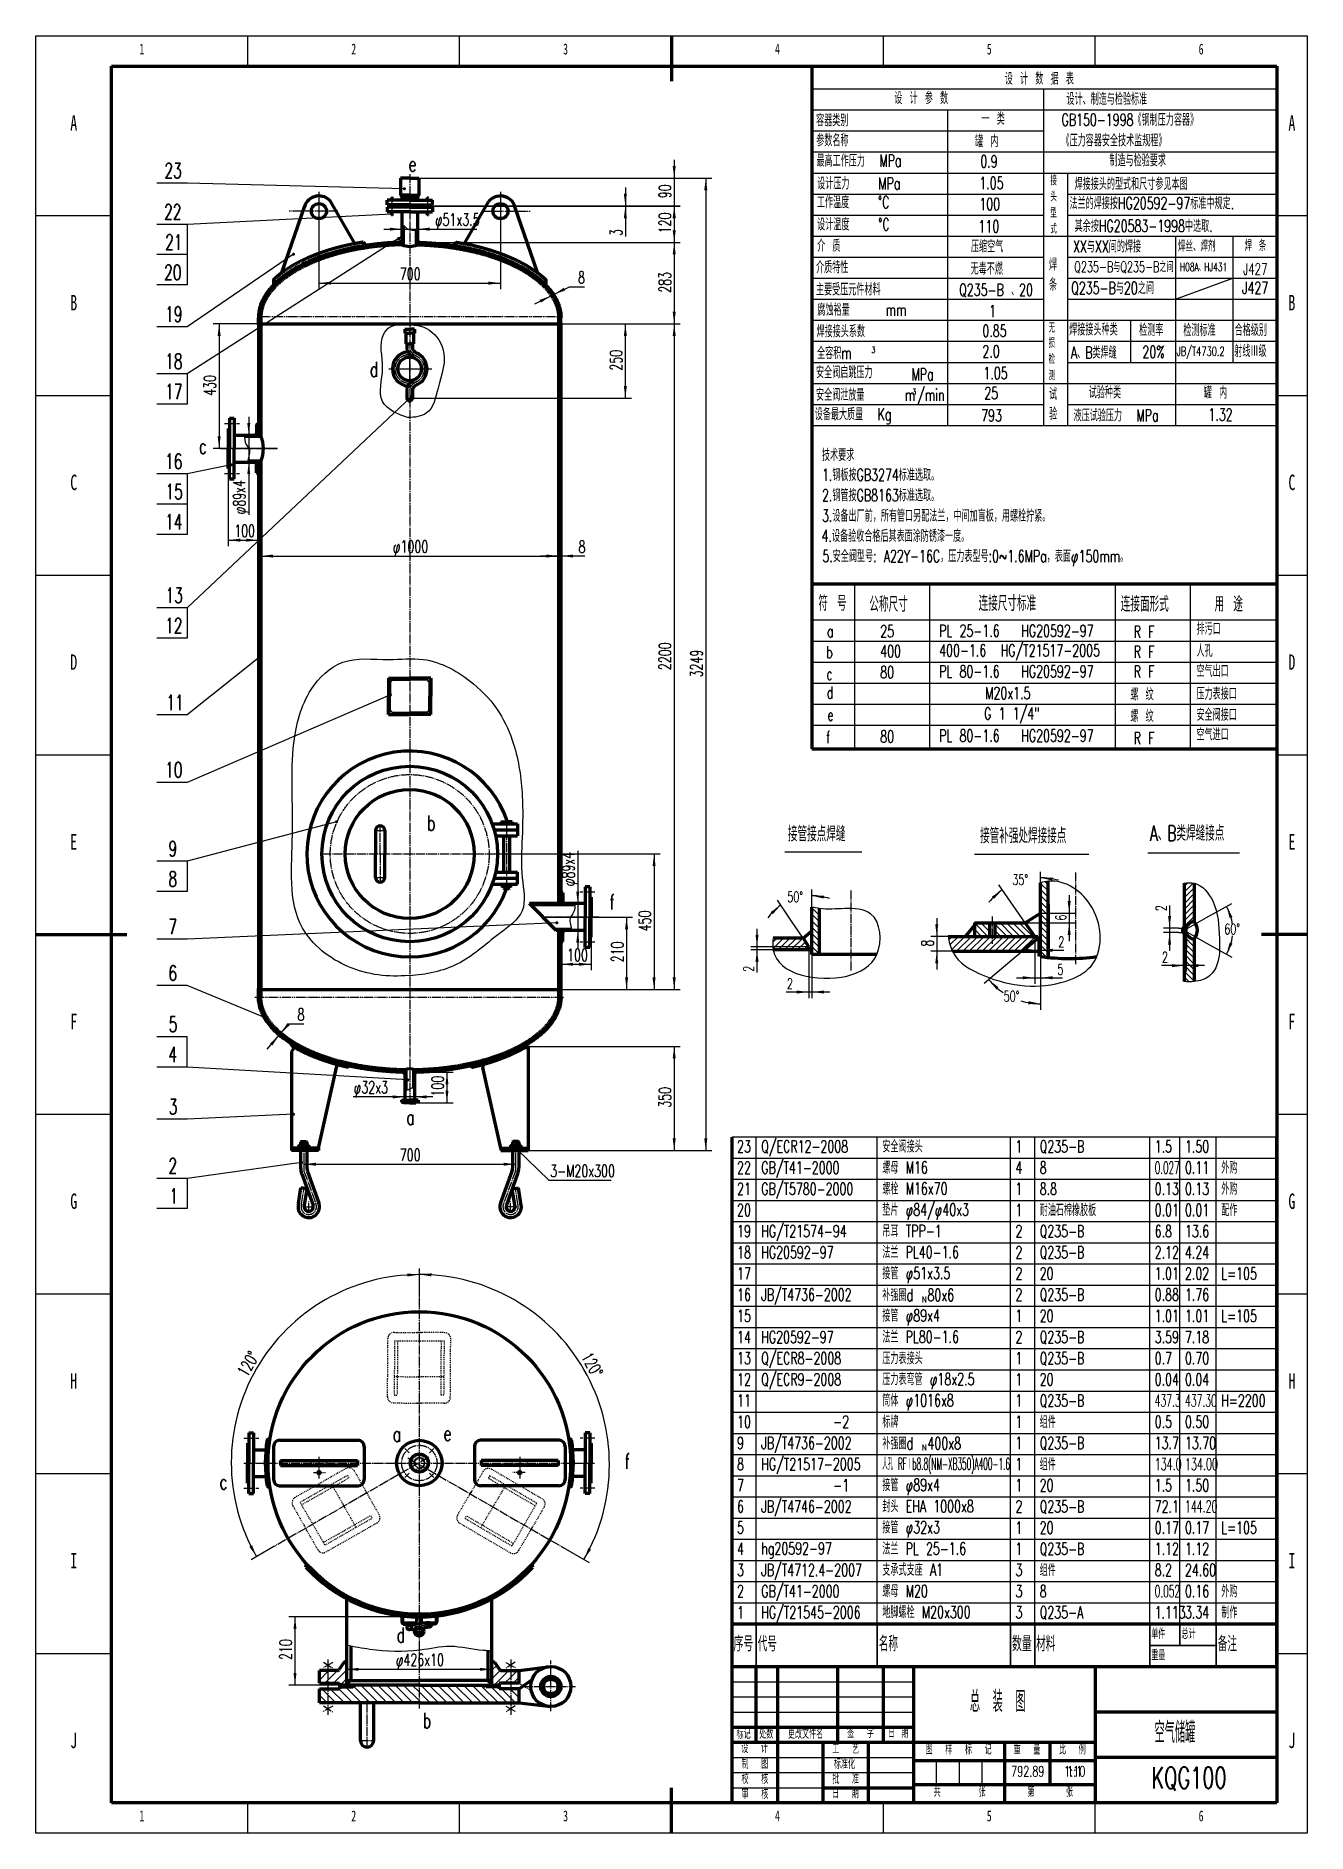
# Model space of a CAD drawing. Header units: millimetres. Extents: x -2100 to 2100, y -2970 to 2970.
import ezdxf

# ---------------------------------------------------------------- set-up
doc = ezdxf.new("R2010")
doc.units = ezdxf.units.MM
for name, pattern in [('EB_DASH', [6, 3, -3]), ('EB_DASHDOT', [39, 30, -3, 3, -3]), ('EB_DASHDOTDOT', [45, 30, -3, 3, -3, 3, -3])]:
    doc.linetypes.add(name, pattern=pattern)
for name, color, linetype, lineweight in [('CAXA0', 7, 'Continuous', 70), ('CAXA1', 1, 'EB_DASHDOT', 25), ('CAXA2', 6, 'EB_DASH', 25), ('CAXA3', 7, 'Continuous', 25), ('CAXA4', 3, 'Continuous', 25), ('CAXA5', 4, 'Continuous', 25)]:
    doc.layers.add(name, color=color, linetype=linetype, lineweight=lineweight)
doc.styles.add('TextStyle0', font='txt', dxfattribs={"width": 0.651185, "bigfont": 'gbcbig.shx'})
doc.styles.add('TextStyle1', font='txt', dxfattribs={"width": 0.662869, "bigfont": 'gbcbig.shx'})
doc.styles.add('TextStyle2', font='txt', dxfattribs={"width": 0.54449, "bigfont": 'gbcbig.shx'})
doc.styles.add('TextStyle3', font='txt', dxfattribs={"width": 0.569306, "bigfont": 'gbcbig.shx'})
doc.styles.add('TextStyle4', font='txt', dxfattribs={"width": 0.444502, "bigfont": 'gbcbig.shx'})
doc.styles.add('TextStyle5', font='txt', dxfattribs={"width": 0.578954, "bigfont": 'gbcbig.shx'})
doc.styles.add('TextStyle6', font='txt', dxfattribs={"width": 0.555513, "bigfont": 'gbcbig.shx'})
doc.styles.add('TextStyle7', font='txt', dxfattribs={"width": 0.560048, "bigfont": 'gbcbig.shx'})
doc.styles.add('TextStyle8', font='txt', dxfattribs={"width": 0.533896, "bigfont": 'gbcbig.shx'})
doc.styles.add('UserTxtStyle2', font='', dxfattribs={"width": 0.667})
doc.styles.add('UserTxtStyle4', font='txt', dxfattribs={"width": 0.667, "bigfont": 'gbcbig.shx'})
doc.styles.add('机械', font='txt', dxfattribs={"width": 0.667, "bigfont": 'gbcbig.shx'})
doc.styles.get('UserTxtStyle2').set_extended_font_data('FangSong_GB2312')
doc.dimstyles.new('机械', dxfattribs={"dimscale": 10, "dimtxt": 4, "dimasz": 4, "dimexe": 2, "dimexo": 0, "dimtad": 1, "dimdsep": 46, "dimtxsty": '机械', "dimcen": 0, "dimdle": 6, "dimazin": 2, "dimtfac": 1, "dimtdec": 3, "dimtix": 1, "dimtmove": 0, "dimatfit": 3, "dimldrblk": 'NONE', "dimfxl": 0, "dimtolj": 1, "dimtzin": 0, "dimarcsym": 0})

msp = doc.modelspace()

# ---------------------------------------------------------------- texts
at = {"layer": 'CAXA4', "linetype": 'Continuous', "lineweight": 25, "attachment_point": 1, "style": '机械'}
for s, insert, char_height in [('设 计 数 据 表', (1101.147, 2848.853), 40), ('设 计 参 数', (735.988, 2784.769), 40), ('设计、制造与检验标准', (1305.026, 2781.872), 40), ('容器类别', (477.767, 2711.432), 40), ('一 类', (1024.082, 2716.592), 40), ('GB150-1998《钢制压力容器》', (1288.753, 2712.94), 40), ('参数名称', (478.277, 2645.049), 40), ('罐 内', (1002.971, 2642.354), 40), ('《压力容器安全技术监规程》', (1288.753, 2644.607), 40), ('e', (-868.609, 2571.796), 50), ('最高工作压力  MPa', (479.065, 2577.784), 40), ('0.9', (1020.34, 2575.392), 40), ('制造与检验要求', (1447.061, 2578.897), 40), ('设计压力    MPa', (481.299, 2502.532), 40), ('1.05', (1017.142, 2503.892), 40), ('接', (1251.943, 2508.463), 32), ('焊接接头的型式和尺寸参见本图', (1331.979, 2501.145), 40), ('工作温度    {%%D}C', (480.384, 2440.368), 40), ('头', (1251.943, 2454.685), 32), ('法兰的焊接按HG20592-97标准中规定.', (1315.032, 2437.267), 40), ('100', (1017.216, 2434.192), 40), ('型', (1251.943, 2401.707), 32), ('设计温度    {%%D}C', (481.19, 2367.298), 40), ('110', (1014.278, 2360.719), 40), ('式', (1251.943, 2348.463), 32), ('其余按HG20583-1998中选取.', (1331.979, 2362.083), 40), ('介 质', (481.137, 2296.674), 40), ('压缩空气', (989.405, 2294.587), 40), ('XX与XX间的焊接', (1326.655, 2294.173), 40), ('焊丝、焊剂', (1673.615, 2294.307), 37.16), ('焊 条', (1893.577, 2296.136), 37.16), ('介质特性', (477.584, 2225.66), 40), ('无毒不燃', (988.083, 2220.735), 40), ('焊', (1247.451, 2235.26), 40), ('Q235-B与Q235-B之间', (1330.566, 2224.481), 35), ('H08A、HJ431', (1680.202, 2219.805), 27.13), ('J427', (1888.783, 2218.092), 37.16), ('主要受压元件材料', (477.337, 2152.216), 40), ('Q235-B 、20', (950.555, 2150.769), 40), ('条', (1247.451, 2168.371), 40), ('Q235-B与20之间', (1320.781, 2156.918), 40), ('J427', (1885.082, 2157.218), 40), ('腐蚀裕量     mm', (481.993, 2085.011), 40), ('1', (1049.531, 2080.233), 40), ('无', (1246.225, 2021.368), 32), ('焊接接头种类', (1314.224, 2019.851), 40), ('检测率', (1545.287, 2018.438), 40), ('检测标准', (1691.312, 2017.549), 40), ('合格级别', (1860.727, 2018.438), 40), ('焊接接头系数 ', (479.239, 2013.905), 40), ('0.85', (1027.217, 2015.312), 40), ('损', (1246.225, 1971.057), 32), ('2.0', (1027.344, 1947.34), 40), ('检', (1246.225, 1917.813), 32), ('A、B类焊缝', (1319.501, 1943.661), 40), ('20%', (1556.164, 1945.539), 40), ('JB/T4730.2', (1669.208, 1942.831), 30), ('射线Ⅲ级', (1859.518, 1948.845), 40), ('d', (-996.274, 1892.852), 50), ('安全阀启跳压力', (477.543, 1878.365), 40), ('MPa', (792.905, 1871.65), 40), ('1.05', (1030.73, 1875.522), 40), ('测', (1246.225, 1864.035), 32), ('安全阀泄放量', (477.543, 1803.996), 40), ('25', (1033.542, 1809.407), 40), ('试', (1247.621, 1806.915), 40), ('试验种类', (1378.711, 1811.949), 40), ('罐 内', (1758.777, 1811.193), 40), ('设备最大质量  Kg', (473.294, 1739.74), 40), ('793', (1023.24, 1735.639), 40), ('验', (1247.621, 1741.359), 40), ('液压试验压力  MPa', (1328.531, 1735.83), 40), ('1.32', (1774.248, 1738.342), 40), ('c', (-1561.125, 1638.896), 50), ('技术要求', (497.245, 1605.177), 40), ('1.钢板按GB3274标准选取。', (497.245, 1539.399), 40), ('2.钢管按GB8163标准选取。', (497.245, 1471.844), 40), ('3.设备出厂前，所有管口另配法兰，中间加盲板，用螺栓拧紧。', (497.245, 1404.288), 40), ('4.设备验收合格后其表面涂防锈漆一度。', (495.97, 1337.589), 40), ('5.安全阀型号: A22Y-16C，压力表型号:0~1.6MPa，表面φ150mm。', (498.403, 1270.767), 40), ('符 号', (485.472, 1119.812), 50), ('公称尺寸', (653.686, 1116.666), 50), ('连接尺寸标准', (1014.79, 1119.737), 50), ('连接面形式', (1484.499, 1117.259), 50), ('用 途', (1794.626, 1117.259), 50), ('25', (689.811, 1022.38), 40), ('PL 25-1.6   HG20592-97', (884.513, 1023.788), 40), ('R F', (1527.42, 1020.654), 40), ('排污口', (1734.608, 1030.505), 40), ('b', (510.96, 953.045), 40), ('a', (513.644, 1022.337), 40), ('400', (689.811, 956.378), 40), ('400-1.6  HG/T21517-2005', (884.513, 959.026), 40), ('R F', (1527.42, 954.652), 40), ('人孔', (1734.608, 958.296), 40), ('空气出口', (1734.608, 891.258), 40), ('c', (511.943, 881.254), 40), ('80', (689.811, 887.007), 40), ('PL 80-1.6   HG20592-97', (884.513, 889.655), 40), ('R F', (1527.42, 888.921), 40), ('d', (512.949, 819.698), 40), ('M20x1.5', (1036.407, 818.046), 40), ('螺 纹', (1516.236, 813.748), 40), ('压力表接口', (1734.608, 816.109), 40), ('e', (515.194, 746.228), 40), ('G 1 1/4"', (1032.944, 750.424), 40), ('螺 纹', (1516.236, 741.976), 40), ('安全阀接口', (1734.608, 746.285), 40), ('f', (510.797, 671.989), 40), ('80', (689.811, 674.418), 40), ('PL 80-1.6   HG20592-97', (884.513, 677.066), 40), ('R F', (1527.42, 669.205), 40), ('空气进口', (1734.608, 681.315), 40), ('b', (-807.128, 393.529), 50), ('接管接点焊缝', (384.659, 357.513), 50), ('接管补强处焊接接点', (1019.586, 351.587), 50), ('A、B类焊缝接点', (1581.063, 359.798), 50), ('f', (-204.71, 132.183), 50), ('a', (-875.815, -579), 50), ('a', (-920.464, -1626.338), 50), ('e', (-752.719, -1623.824), 50), ('f', (-154.259, -1715.884), 50), ('c', (-1492.935, -1784.192), 50), ('d', (-907.797, -2290.28), 50), ('b', (-821.231, -2573.078), 50)]:
    msp.add_mtext(s, dxfattribs=dict(at, insert=insert, char_height=char_height))

# ---------------------------------------------------------------- blocks, each defined once
blk = doc.blocks.new('CAXBLOCK8')
at = {"layer": 'CAXA4', "attachment_point": 1, "style": '机械'}
for s, insert, char_height in [('全容积m', (480.9, 1942.1), 40), ('3', (660.6, 1942.1), 20)]:
    blk.add_mtext(s, dxfattribs=dict(at, insert=insert, char_height=char_height))
blk = doc.blocks.new('CAXBLOCK9')
at = {"layer": 'CAXA4', "attachment_point": 1, "style": '机械'}
for s, insert, char_height in [('m', (771.2, 1803.7), 40), ('3', (795.4, 1803.7), 20), ('/min', (812, 1803.7), 40)]:
    blk.add_mtext(s, dxfattribs=dict(at, insert=insert, char_height=char_height))
blk = doc.blocks.new('CAXBLOCK10', base_point=(2000, -2870))
at = {"layer": 'CAXA0', "color": 0, "linetype": 'Continuous', "lineweight": 25}
for p, q in [((-2100, -2970), (-2100, 2970)), ((-2100, 2970), (2100, 2970)), ((-1400, 2870), (-1400, 2970)), ((-700, 2870), (-700, 2970)), ((0, 2870), (0, 2970)), ((700, 2870), (700, 2970)), ((1400, 2870), (1400, 2970)), ((2100, 2970), (2100, -2970)), ((-2100, 2376), (-1850, 2376)), ((2000, 2376), (2100, 2376)), ((-2100, 1782), (-1850, 1782)), ((2000, 1782), (2100, 1782)), ((-2100, 1188), (-1850, 1188)), ((2000, 1188), (2100, 1188)), ((-2100, 594), (-1850, 594)), ((2000, 594), (2100, 594)), ((-2100, 0), (-1850, 0)), ((2000, 0), (2100, 0)), ((-2100, -594), (-1850, -594)), ((2000, -594), (2100, -594)), ((-2100, -1188), (-1850, -1188)), ((2000, -1188), (2100, -1188)), ((-2100, -1782), (-1850, -1782)), ((2000, -1782), (2100, -1782)), ((-2100, -2376), (-1850, -2376)), ((2000, -2376), (2100, -2376)), ((-1400, -2970), (-1400, -2870)), ((-700, -2970), (-700, -2870)), ((0, -2970), (0, -2870)), ((700, -2970), (700, -2870)), ((1400, -2970), (1400, -2870)), ((2100, -2970), (-2100, -2970))]:
    blk.add_line(p, q, dxfattribs=at)
at = {"layer": 'CAXA0', "color": 0, "linetype": 'Continuous', "lineweight": 70}
for p, q in [((0, 2970), (0, 2820)), ((-1850, 2870), (2000, 2870)), ((-1850, -2870), (-1850, 2870)), ((2000, 2870), (2000, -2870)), ((-2100, 0), (-1800, 0)), ((2100, 0), (1950, 0)), ((0, -2970), (0, -2820)), ((2000, -2870), (-1850, -2870))]:
    blk.add_line(p, q, dxfattribs=at)
at = {"layer": 'CAXA0', "color": 0, "linetype": 'Continuous', "lineweight": 25, "attachment_point": 1, "style": 'UserTxtStyle2'}
for s, insert, char_height in [('\\fFangSong_GB2312|b0|i0|p34;1', (-1758.2, 2944.7), 36), ('\\fFangSong_GB2312|b0|i0|p34;2', (-1058.2, 2944.7), 36), ('\\fFangSong_GB2312|b0|i0|p34;3', (-358.2, 2944.7), 36), ('\\fFangSong_GB2312|b0|i0|p34;4', (341.8, 2944.7), 36), ('\\fFangSong_GB2312|b0|i0|p34;5', (1041.8, 2944.7), 36), ('\\fFangSong_GB2312|b0|i0|p34;6', (1741.8, 2944.7), 36), ('\\fFangSong_GB2312|b0|i0|p34;A', (-1986.7, 2707.9), 51), ('\\fFangSong_GB2312|b0|i0|p34;A', (2038.3, 2707.9), 51), ('\\fFangSong_GB2312|b0|i0|p34;B', (-1986.7, 2113.9), 51), ('\\fFangSong_GB2312|b0|i0|p34;B', (2038.3, 2113.9), 51), ('\\fFangSong_GB2312|b0|i0|p34;C', (-1986.7, 1519.9), 51), ('\\fFangSong_GB2312|b0|i0|p34;C', (2038.3, 1519.9), 51), ('\\fFangSong_GB2312|b0|i0|p34;D', (-1986.7, 925.9), 51), ('\\fFangSong_GB2312|b0|i0|p34;D', (2038.3, 925.9), 51), ('\\fFangSong_GB2312|b0|i0|p34;E', (-1986.7, 331.9), 51), ('\\fFangSong_GB2312|b0|i0|p34;E', (2038.3, 331.9), 51), ('\\fFangSong_GB2312|b0|i0|p34;F', (-1986.7, -262.1), 51), ('\\fFangSong_GB2312|b0|i0|p34;F', (2038.3, -262.1), 51), ('\\fFangSong_GB2312|b0|i0|p34;G', (-1986.7, -856.1), 51), ('\\fFangSong_GB2312|b0|i0|p34;G', (2038.3, -856.1), 51), ('\\fFangSong_GB2312|b0|i0|p34;H', (-1986.7, -1450.1), 51), ('\\fFangSong_GB2312|b0|i0|p34;H', (2038.3, -1450.1), 51), ('\\fFangSong_GB2312|b0|i0|p34;I', (-1986.7, -2044.1), 51), ('\\fFangSong_GB2312|b0|i0|p34;I', (2038.3, -2044.1), 51), ('\\fFangSong_GB2312|b0|i0|p34;J', (-1986.7, -2638.1), 51), ('\\fFangSong_GB2312|b0|i0|p34;J', (2038.3, -2638.1), 51), ('\\fFangSong_GB2312|b0|i0|p34;1', (-1758.2, -2895.3), 36), ('\\fFangSong_GB2312|b0|i0|p34;2', (-1058.2, -2895.3), 36), ('\\fFangSong_GB2312|b0|i0|p34;3', (-358.2, -2895.3), 36), ('\\fFangSong_GB2312|b0|i0|p34;4', (341.8, -2895.3), 36), ('\\fFangSong_GB2312|b0|i0|p34;5', (1041.8, -2895.3), 36), ('\\fFangSong_GB2312|b0|i0|p34;6', (1741.8, -2895.3), 36)]:
    blk.add_mtext(s, dxfattribs=dict(at, insert=insert, char_height=char_height))
blk = doc.blocks.new('*D14')
at = {"layer": 'CAXA4', "linetype": 'Continuous', "lineweight": 25}
for points in [[(-890.6, 2331.4), (-930.6, 2326.4), (-930.6, 2336.4)], [(-839.6, 2331.4), (-799.6, 2326.4), (-799.6, 2336.4)]]:
    blk.add_hatch(color=0, dxfattribs=at).paths.add_polyline_path(points, flags=0)
at = {"layer": 'CAXA4', "color": 0, "linetype": 'Continuous', "lineweight": 25}
for p, q in [((-890.6, 2389.1), (-890.6, 2311.4)), ((-839.6, 2389.1), (-839.6, 2311.4)), ((-950.6, 2331.4), (-643.5, 2331.4))]:
    blk.add_line(p, q, dxfattribs=at)
at = {"layer": 'CAXA4', "color": 0, "linetype": 'Continuous', "lineweight": 25, "insert": (-781.5, 2382.8), "char_height": 40, "attachment_point": 1, "style": '机械'}
blk.add_mtext('φ51x3.5', dxfattribs=at)
blk = doc.blocks.new('_NONE')
blk = doc.blocks.new('*D15')
at = {"layer": 'CAXA4', "linetype": 'Continuous', "lineweight": 25}
for points in [[(-1215.1, -759.3), (-1175.1, -764.3), (-1175.1, -754.3)], [(-515.1, -759.3), (-555.1, -764.3), (-555.1, -754.3)]]:
    blk.add_hatch(color=0, dxfattribs=at).paths.add_polyline_path(points, flags=0)
at = {"layer": 'CAXA4', "color": 0, "linetype": 'Continuous', "lineweight": 25}
for p, q in [((-1215.1, -724.4), (-1215.1, -779.3)), ((-1215.1, -759.3), (-515.1, -759.3)), ((-515.1, -724.4), (-515.1, -779.3))]:
    blk.add_line(p, q, dxfattribs=at)
at = {"layer": 'CAXA4', "color": 0, "linetype": 'Continuous', "lineweight": 25, "insert": (-897.6, -708.6), "char_height": 40, "attachment_point": 1, "style": '机械'}
blk.add_mtext('700', dxfattribs=at)
blk = doc.blocks.new('CAXBLOCK11')
at = {"layer": 'CAXA0', "color": 0, "linetype": 'Continuous', "lineweight": 25}
for p, q in [((-1251.4, -714), (-1243.4, -706)), ((-1237.2, -714), (-1229.2, -706)), ((-1203.1, -708.1), (-1200.9, -706)), ((-1194.8, -714), (-1186.8, -706)), ((-1180.6, -714), (-1172.6, -706)), ((-1166.5, -714), (-1166.1, -713.5))]:
    blk.add_line(p, q, dxfattribs=at)
blk = doc.blocks.new('*D17')
at = {"layer": 'CAXA4', "linetype": 'Continuous', "lineweight": 25}
for points in [[(8.9, 2018.1), (3.9, 1978.1), (13.9, 1978.1)], [(8.9, -181.9), (3.9, -141.9), (13.9, -141.9)]]:
    blk.add_hatch(color=0, dxfattribs=at).paths.add_polyline_path(points, flags=0)
at = {"layer": 'CAXA4', "color": 0, "linetype": 'Continuous', "lineweight": 25}
for p, q in [((-373.1, 2018.1), (28.9, 2018.1)), ((8.9, 2018.1), (8.9, -181.9)), ((-373.1, -181.9), (28.9, -181.9))]:
    blk.add_line(p, q, dxfattribs=at)
at = {"layer": 'CAXA4', "color": 0, "linetype": 'Continuous', "lineweight": 25, "insert": (-41.8, 874), "char_height": 40, "attachment_point": 1, "rotation": 90, "style": '机械'}
blk.add_mtext('2200', dxfattribs=at)
blk = doc.blocks.new('*D18')
at = {"layer": 'CAXA4', "linetype": 'Continuous', "lineweight": 25}
for points in [[(8.9, -369.7), (3.9, -409.7), (13.9, -409.7)], [(8.9, -714), (3.9, -674), (13.9, -674)]]:
    blk.add_hatch(color=0, dxfattribs=at).paths.add_polyline_path(points, flags=0)
at = {"layer": 'CAXA4', "color": 0, "linetype": 'Continuous', "lineweight": 25}
for p, q in [((-484.1, -369.7), (28.9, -369.7)), ((8.9, -369.7), (8.9, -714)), ((-474.1, -714), (28.9, -714))]:
    blk.add_line(p, q, dxfattribs=at)
at = {"layer": 'CAXA4', "color": 0, "linetype": 'Continuous', "lineweight": 25, "insert": (-41.8, -572.5), "char_height": 40, "attachment_point": 1, "rotation": 90, "style": '机械'}
blk.add_mtext('350', dxfattribs=at)
blk = doc.blocks.new('*D19')
at = {"layer": 'CAXA4', "linetype": 'Continuous', "lineweight": 25}
for points in [[(-57.6, 266.1), (-62.6, 226.1), (-52.6, 226.1)], [(-57.6, -181.9), (-62.6, -141.9), (-52.6, -141.9)]]:
    blk.add_hatch(color=0, dxfattribs=at).paths.add_polyline_path(points, flags=0)
at = {"layer": 'CAXA4', "color": 0, "linetype": 'Continuous', "lineweight": 25}
for p, q in [((-527.7, 266.1), (-37.6, 266.1)), ((-57.6, 266.1), (-57.6, -181.9)), ((-373.1, -181.9), (-37.6, -181.9))]:
    blk.add_line(p, q, dxfattribs=at)
at = {"layer": 'CAXA4', "color": 0, "linetype": 'Continuous', "lineweight": 25, "insert": (-108.3, 10.5), "char_height": 40, "attachment_point": 1, "rotation": 90, "style": '机械'}
blk.add_mtext('450', dxfattribs=at)
blk = doc.blocks.new('*D20')
at = {"layer": 'CAXA4', "linetype": 'Continuous', "lineweight": 25}
for points in [[(8.9, 2287.7), (3.9, 2247.7), (13.9, 2247.7)], [(8.9, 2018.1), (3.9, 2058.1), (13.9, 2058.1)]]:
    blk.add_hatch(color=0, dxfattribs=at).paths.add_polyline_path(points, flags=0)
at = {"layer": 'CAXA4', "color": 0, "linetype": 'Continuous', "lineweight": 25}
for p, q in [((-833.4, 2287.7), (28.9, 2287.7)), ((8.9, 2287.7), (8.9, 2018.1)), ((-373.1, 2018.1), (28.9, 2018.1))]:
    blk.add_line(p, q, dxfattribs=at)
at = {"layer": 'CAXA4', "color": 0, "linetype": 'Continuous', "lineweight": 25, "insert": (-41.8, 2121.3), "char_height": 40, "attachment_point": 1, "rotation": 90, "style": '机械'}
blk.add_mtext('283', dxfattribs=at)
blk = doc.blocks.new('*D21')
at = {"layer": 'CAXA4', "linetype": 'Continuous', "lineweight": 25}
for points in [[(8.9, 2407.1), (3.9, 2367.1), (13.9, 2367.1)], [(8.9, 2287.7), (3.9, 2327.7), (13.9, 2327.7)]]:
    blk.add_hatch(color=0, dxfattribs=at).paths.add_polyline_path(points, flags=0)
at = {"layer": 'CAXA4', "color": 0, "linetype": 'Continuous', "lineweight": 25}
for p, q in [((-839.6, 2407.1), (28.9, 2407.1)), ((8.9, 2407.1), (8.9, 2287.7)), ((-791.6, 2287.7), (28.9, 2287.7))]:
    blk.add_line(p, q, dxfattribs=at)
at = {"layer": 'CAXA4', "color": 0, "linetype": 'Continuous', "lineweight": 25, "insert": (-41.8, 2317.7), "char_height": 40, "attachment_point": 1, "rotation": 90, "style": '机械'}
blk.add_mtext('120', dxfattribs=at)
blk = doc.blocks.new('*D22')
at = {"layer": 'CAXA4', "linetype": 'Continuous', "lineweight": 25}
for points in [[(8.9, 2500.2), (3.9, 2540.2), (13.9, 2540.2)], [(8.9, 2408.9), (3.9, 2368.9), (13.9, 2368.9)]]:
    blk.add_hatch(color=0, dxfattribs=at).paths.add_polyline_path(points, flags=0)
at = {"layer": 'CAXA4', "color": 0, "linetype": 'Continuous', "lineweight": 25}
for p, q in [((8.9, 2560.2), (8.9, 2348.9)), ((-835.1, 2500.2), (28.9, 2500.2)), ((-839.6, 2408.9), (28.9, 2408.9))]:
    blk.add_line(p, q, dxfattribs=at)
at = {"layer": 'CAXA4', "color": 0, "linetype": 'Continuous', "lineweight": 25, "insert": (-41.8, 2433.5), "char_height": 40, "attachment_point": 1, "rotation": 90, "style": '机械'}
blk.add_mtext('90', dxfattribs=at)
blk = doc.blocks.new('*D23')
at = {"layer": 'CAXA4', "linetype": 'Continuous', "lineweight": 25}
for points in [[(-152.5, 2408.9), (-157.5, 2448.9), (-147.5, 2448.9)], [(-152.5, 2407.1), (-157.5, 2367.1), (-147.5, 2367.1)]]:
    blk.add_hatch(color=0, dxfattribs=at).paths.add_polyline_path(points, flags=0)
at = {"layer": 'CAXA4', "color": 0, "linetype": 'Continuous', "lineweight": 25}
for p, q in [((-152.5, 2468.9), (-152.5, 2306.7)), ((-839.6, 2408.9), (-132.5, 2408.9)), ((-839.6, 2407.1), (-132.5, 2407.1))]:
    blk.add_line(p, q, dxfattribs=at)
at = {"layer": 'CAXA4', "color": 0, "linetype": 'Continuous', "lineweight": 25, "insert": (-203.2, 2308.7), "char_height": 40, "attachment_point": 1, "rotation": 90, "style": '机械'}
blk.add_mtext('3', dxfattribs=at)
blk = doc.blocks.new('*D24')
at = {"layer": 'CAXA4', "linetype": 'Continuous', "lineweight": 25}
for points in [[(-152.5, 2018.1), (-147.5, 1978.1), (-157.5, 1978.1)], [(-152.5, 1772.8), (-147.5, 1812.8), (-157.5, 1812.8)]]:
    blk.add_hatch(color=0, dxfattribs=at).paths.add_polyline_path(points, flags=0)
at = {"layer": 'CAXA4', "color": 0, "linetype": 'Continuous', "lineweight": 25}
for p, q in [((-373.1, 2018.1), (-132.5, 2018.1)), ((-152.5, 1772.8), (-152.5, 2018.1)), ((-853.1, 1772.8), (-132.5, 1772.8))]:
    blk.add_line(p, q, dxfattribs=at)
at = {"layer": 'CAXA4', "color": 0, "linetype": 'Continuous', "lineweight": 25, "insert": (-203.2, 1863.8), "char_height": 40, "attachment_point": 1, "rotation": 90, "style": '机械'}
blk.add_mtext('250', dxfattribs=at)
blk = doc.blocks.new('*D25')
at = {"layer": 'CAXA4', "linetype": 'Continuous', "lineweight": 25}
for points in [[(-1073.2, -2428.8), (-1033.2, -2433.8), (-1033.2, -2423.8)], [(-593.2, -2428.8), (-633.2, -2433.8), (-633.2, -2423.8)]]:
    blk.add_hatch(color=0, dxfattribs=at).paths.add_polyline_path(points, flags=0)
at = {"layer": 'CAXA4', "color": 0, "linetype": 'Continuous', "lineweight": 25}
for p, q in [((-1073.2, -2480.7), (-1073.2, -2408.8)), ((-1073.2, -2428.8), (-593.2, -2428.8)), ((-593.2, -2480.7), (-593.2, -2408.8))]:
    blk.add_line(p, q, dxfattribs=at)
at = {"layer": 'CAXA4', "color": 0, "linetype": 'Continuous', "lineweight": 25, "insert": (-910.7, -2377.4), "char_height": 40, "attachment_point": 1, "style": '机械'}
blk.add_mtext('φ426x10', dxfattribs=at)
blk = doc.blocks.new('*D26')
at = {"layer": 'CAXA4', "color": 0, "linetype": 'Continuous', "lineweight": 25}
for p, q in [((-511.3, -709.4), (-405.8, -812.2)), ((-405.8, -812.2), (-199.1, -812.2))]:
    blk.add_line(p, q, dxfattribs=at)
at = {"layer": 'CAXA4', "color": 0, "linetype": 'Continuous', "lineweight": 25, "insert": (-400.8, -761.5), "char_height": 40, "attachment_point": 1, "style": '机械'}
blk.add_mtext('3-M20x300', dxfattribs=at)
blk = doc.blocks.new('*D27')
at = {"layer": 'CAXA4', "linetype": 'Continuous', "lineweight": 25}
for points in [[(-309.6, 102), (-314.6, 142), (-304.6, 142)], [(-309.6, 13), (-314.6, -27), (-304.6, -27)]]:
    blk.add_hatch(color=0, dxfattribs=at).paths.add_polyline_path(points, flags=0)
at = {"layer": 'CAXA4', "color": 0, "linetype": 'Continuous', "lineweight": 25}
for p, q in [((-309.6, 276.7), (-309.6, -47)), ((-285.1, 102), (-329.6, 102)), ((-285.1, 13), (-329.6, 13))]:
    blk.add_line(p, q, dxfattribs=at)
at = {"layer": 'CAXA4', "color": 0, "linetype": 'Continuous', "lineweight": 25, "insert": (-361, 160.1), "char_height": 40, "attachment_point": 1, "rotation": 90, "style": '机械'}
blk.add_mtext('φ89x4', dxfattribs=at)
blk = doc.blocks.new('*D28')
at = {"layer": 'CAXA4', "linetype": 'Continuous', "lineweight": 25}
for points in [[(-365.1, -98.3), (-325.1, -103.3), (-325.1, -93.3)], [(-265.1, -98.3), (-305.1, -103.3), (-305.1, -93.3)]]:
    blk.add_hatch(color=0, dxfattribs=at).paths.add_polyline_path(points, flags=0)
at = {"layer": 'CAXA4', "color": 0, "linetype": 'Continuous', "lineweight": 25}
for p, q in [((-265.1, -8.5), (-265.1, -118.3)), ((-365.1, -178.6), (-365.1, -78.3)), ((-365.1, -98.3), (-265.1, -98.3))]:
    blk.add_line(p, q, dxfattribs=at)
at = {"layer": 'CAXA4', "color": 0, "linetype": 'Continuous', "lineweight": 25, "insert": (-344.9, -47.6), "char_height": 40, "attachment_point": 1, "style": '机械'}
blk.add_mtext('100', dxfattribs=at)
blk = doc.blocks.new('CAXBLOCK12')
at = {"layer": 'CAXA0', "color": 0, "linetype": 'Continuous', "lineweight": 25}
for p, q in [((-1163.2, -2436), (-1159.9, -2432.7)), ((-1135.2, -2464.6), (-1103.3, -2432.7)), ((-1135.2, -2436.3), (-1131.6, -2432.7)), ((-1117.3, -2474.9), (-1073.2, -2430.8)), ((-1094, -2423.3), (-1074, -2403.4)), ((-593.2, -2431.7), (-577.6, -2416.1)), ((-593.2, -2460), (-565.4, -2432.1)), ((-585.7, -2480.7), (-537.7, -2432.7)), ((-531.1, -2454.5), (-509.4, -2432.7)), ((-1163.2, -2464.3), (-1135.2, -2436.3)), ((-1145.6, -2474.9), (-1135.2, -2464.6)), ((-1094.8, -2480.7), (-1073.2, -2459.1)), ((-551.6, -2474.9), (-531.1, -2454.5)), ((-523.3, -2474.9), (-503.2, -2454.8))]:
    blk.add_line(p, q, dxfattribs=at)
blk = doc.blocks.new('CAXBLOCK13')
at = {"layer": 'CAXA0', "color": 0, "linetype": 'Continuous', "lineweight": 25}
for p, q in [((-1155.8, -2492.9), (-1135.2, -2513.4)), ((-1127.5, -2492.9), (-1080.8, -2539.6)), ((-1099.2, -2492.9), (-1052.5, -2539.6)), ((-1077.1, -2486.8), (-1024.2, -2539.6)), ((-1051, -2484.5), (-995.9, -2539.6)), ((-1026.5, -2480.7), (-967.6, -2539.6)), ((-998.3, -2480.7), (-939.3, -2539.6)), ((-970, -2480.7), (-911, -2539.6)), ((-941.7, -2480.7), (-882.8, -2539.6)), ((-913.4, -2480.7), (-854.5, -2539.6)), ((-885.1, -2480.7), (-833.2, -2532.6)), ((-856.8, -2480.7), (-833.2, -2504.4)), ((-828.6, -2480.7), (-769.6, -2539.6)), ((-800.3, -2480.7), (-741.3, -2539.6)), ((-772, -2480.7), (-713.1, -2539.6)), ((-743.7, -2480.7), (-684.8, -2539.6)), ((-715.4, -2480.7), (-656.5, -2539.6)), ((-687.1, -2480.7), (-628.2, -2539.6)), ((-658.9, -2480.7), (-599.9, -2539.6)), ((-630.6, -2480.7), (-571.6, -2539.6)), ((-596.2, -2486.8), (-543.4, -2539.6)), ((-561.8, -2492.9), (-531.1, -2523.6)), ((-533.5, -2492.9), (-531.1, -2495.3)), ((-505.3, -2492.9), (-503.2, -2494.9)), ((-1163.2, -2513.8), (-1137.3, -2539.6)), ((-1135.2, -2513.4), (-1109, -2539.6)), ((-833.2, -2504.4), (-797.9, -2539.6)), ((-833.2, -2532.6), (-826.2, -2539.6)), ((-531.1, -2495.3), (-503.2, -2523.2)), ((-531.1, -2523.6), (-515.1, -2539.6))]:
    blk.add_line(p, q, dxfattribs=at)
blk = doc.blocks.new('CAXBLOCK14')
at = {"layer": 'CAXA0', "color": 0, "linetype": 'Continuous', "lineweight": 25}
for p, q in [((-558.4, -714), (-550.4, -706)), ((-544.2, -714), (-536.2, -706)), ((-530.1, -714), (-527.1, -710.9)), ((-501.8, -714), (-493.8, -706)), ((-487.7, -714), (-479.7, -706))]:
    blk.add_line(p, q, dxfattribs=at)
blk = doc.blocks.new('*D32')
at = {"layer": 'CAXA4', "linetype": 'Continuous', "lineweight": 25}
for points in [[(-741.9, -455.4), (-746.9, -495.4), (-736.9, -495.4)], [(-741.9, -556), (-746.9, -516), (-736.9, -516)]]:
    blk.add_hatch(color=0, dxfattribs=at).paths.add_polyline_path(points, flags=0)
at = {"layer": 'CAXA4', "color": 0, "linetype": 'Continuous', "lineweight": 25}
for p, q in [((-819, -455.4), (-721.9, -455.4)), ((-741.9, -455.4), (-741.9, -556)), ((-844.3, -556), (-721.9, -556))]:
    blk.add_line(p, q, dxfattribs=at)
at = {"layer": 'CAXA4', "color": 0, "linetype": 'Continuous', "lineweight": 25, "insert": (-792.6, -535.4), "char_height": 40, "attachment_point": 1, "rotation": 90, "style": '机械'}
blk.add_mtext('100', dxfattribs=at)
blk = doc.blocks.new('*D33')
at = {"layer": 'CAXA4', "linetype": 'Continuous', "lineweight": 25}
for points in [[(-881.1, -536.8), (-921.1, -531.8), (-921.1, -541.8)], [(-849.1, -536.8), (-809.1, -531.8), (-809.1, -541.8)]]:
    blk.add_hatch(color=0, dxfattribs=at).paths.add_polyline_path(points, flags=0)
at = {"layer": 'CAXA4', "color": 0, "linetype": 'Continuous', "lineweight": 25}
for p, q in [((-881.1, -547.5), (-881.1, -516.8)), ((-849.1, -547.5), (-849.1, -516.8)), ((-789.1, -536.8), (-1052, -536.8))]:
    blk.add_line(p, q, dxfattribs=at)
at = {"layer": 'CAXA4', "color": 0, "linetype": 'Continuous', "lineweight": 25, "insert": (-1050, -485.3), "char_height": 40, "attachment_point": 1, "style": '机械'}
blk.add_mtext('φ32x3', dxfattribs=at)
blk = doc.blocks.new('CAXBLOCK16', base_point=(-1700.2, 1853.1))
at = {"layer": 'CAXA0', "linetype": 'Continuous', "lineweight": 25}
blk.add_hatch(color=0, dxfattribs=at).paths.add_polyline_path([(-881.6, 2310.7), (-881.6, 2311.4), (-881.8, 2312.2), (-882.1, 2312.9), (-882.5, 2313.6), (-883, 2314.2), (-883.6, 2314.7), (-884.3, 2315.1), (-885, 2315.4), (-885.8, 2315.6), (-886.6, 2315.7), (-887.3, 2315.6), (-888.1, 2315.4), (-888.8, 2315.1), (-889.5, 2314.7), (-890.1, 2314.2), (-890.6, 2313.6), (-891, 2312.9), (-891.3, 2312.2), (-891.5, 2311.4), (-891.6, 2310.7), (-891.5, 2309.9), (-891.3, 2309.1), (-891, 2308.4), (-890.6, 2307.7), (-890.1, 2307.1), (-889.5, 2306.6), (-888.8, 2306.2), (-888.1, 2305.9), (-887.3, 2305.7), (-886.6, 2305.7), (-885.8, 2305.7), (-885, 2305.9), (-884.3, 2306.2), (-883.6, 2306.6), (-883, 2307.1), (-882.5, 2307.7), (-882.1, 2308.4), (-881.8, 2309.1), (-881.6, 2309.9)], flags=0)
at = {"layer": 'CAXA0', "color": 0, "linetype": 'Continuous', "lineweight": 25}
for p, q in [((-886.6, 2310.7), (-1600.2, 1853.1)), ((-1600.2, 1853.1), (-1700.2, 1853.1))]:
    blk.add_line(p, q, dxfattribs=at)
at = {"layer": 'CAXA0', "color": 0, "linetype": 'Continuous', "lineweight": 25, "insert": (-1673, 1919.5), "char_height": 50, "attachment_point": 1, "style": '机械'}
blk.add_mtext('18', dxfattribs=at)
blk = doc.blocks.new('CAXBLOCK17', base_point=(-1700.2, 1753.1))
at = {"layer": 'CAXA0', "color": 0, "linetype": 'Continuous', "lineweight": 25}
for p, q in [((-1600.2, 1853.1), (-1600.2, 1753.1)), ((-1600.2, 1753.1), (-1700.2, 1753.1))]:
    blk.add_line(p, q, dxfattribs=at)
at = {"layer": 'CAXA0', "color": 0, "linetype": 'Continuous', "lineweight": 25, "insert": (-1673, 1819.5), "char_height": 50, "attachment_point": 1, "style": '机械'}
blk.add_mtext('17', dxfattribs=at)
blk = doc.blocks.new('CAXBLOCK15', base_point=(-886.6, 2310.7))
at = {"layer": 'CAXA0', "color": 0, "linetype": 'Continuous', "lineweight": 70}
for name, p in [('CAXBLOCK16', (-1700.2, 1853.1)), ('CAXBLOCK17', (-1700.2, 1753.1))]:
    blk.add_blockref(name, p, dxfattribs=at)
blk = doc.blocks.new('CAXBLOCK19', base_point=(-1700.2, 1079.3))
at = {"layer": 'CAXA0', "linetype": 'Continuous', "lineweight": 25}
blk.add_hatch(color=0, dxfattribs=at).paths.add_polyline_path([(-855.5, 1776.8), (-855.5, 1777.6), (-855.7, 1778.4), (-856, 1779.1), (-856.4, 1779.8), (-856.9, 1780.4), (-857.5, 1780.9), (-858.2, 1781.3), (-858.9, 1781.6), (-859.7, 1781.8), (-860.5, 1781.8), (-861.3, 1781.8), (-862, 1781.6), (-862.7, 1781.3), (-863.4, 1780.9), (-864, 1780.4), (-864.5, 1779.8), (-864.9, 1779.1), (-865.2, 1778.4), (-865.4, 1777.6), (-865.5, 1776.8), (-865.4, 1776.1), (-865.2, 1775.3), (-864.9, 1774.6), (-864.5, 1773.9), (-864, 1773.3), (-863.4, 1772.8), (-862.7, 1772.4), (-862, 1772.1), (-861.3, 1771.9), (-860.5, 1771.8), (-859.7, 1771.9), (-858.9, 1772.1), (-858.2, 1772.4), (-857.5, 1772.8), (-856.9, 1773.3), (-856.4, 1773.9), (-856, 1774.6), (-855.7, 1775.3), (-855.5, 1776.1)], flags=0)
at = {"layer": 'CAXA0', "color": 0, "linetype": 'Continuous', "lineweight": 25}
for p, q in [((-860.5, 1776.8), (-1600.2, 1079.3)), ((-1600.2, 1079.3), (-1700.2, 1079.3))]:
    blk.add_line(p, q, dxfattribs=at)
at = {"layer": 'CAXA0', "color": 0, "linetype": 'Continuous', "lineweight": 25, "insert": (-1671.8, 1145.8), "char_height": 50, "attachment_point": 1, "style": '机械'}
blk.add_mtext('13', dxfattribs=at)
blk = doc.blocks.new('CAXBLOCK20', base_point=(-1700.2, 979.3))
at = {"layer": 'CAXA0', "color": 0, "linetype": 'Continuous', "lineweight": 25}
for p, q in [((-1600.2, 1079.3), (-1600.2, 979.3)), ((-1600.2, 979.3), (-1700.2, 979.3))]:
    blk.add_line(p, q, dxfattribs=at)
at = {"layer": 'CAXA0', "color": 0, "linetype": 'Continuous', "lineweight": 25, "insert": (-1673, 1045.8), "char_height": 50, "attachment_point": 1, "style": '机械'}
blk.add_mtext('12', dxfattribs=at)
blk = doc.blocks.new('CAXBLOCK18', base_point=(-860.5, 1776.8))
at = {"layer": 'CAXA0', "color": 0, "linetype": 'Continuous', "lineweight": 70}
for name, p in [('CAXBLOCK19', (-1700.2, 1079.3)), ('CAXBLOCK20', (-1700.2, 979.3))]:
    blk.add_blockref(name, p, dxfattribs=at)
blk = doc.blocks.new('CAXBLOCK22', base_point=(-1700.2, 725.6))
at = {"layer": 'CAXA0', "linetype": 'Continuous', "lineweight": 25}
blk.add_hatch(color=0, dxfattribs=at).paths.add_polyline_path([(-1355.8, 916.4), (-1355.9, 917.1), (-1356.1, 917.9), (-1356.4, 918.6), (-1356.8, 919.3), (-1357.3, 919.9), (-1357.9, 920.4), (-1358.6, 920.8), (-1359.3, 921.1), (-1360.1, 921.3), (-1360.8, 921.4), (-1361.6, 921.3), (-1362.4, 921.1), (-1363.1, 920.8), (-1363.8, 920.4), (-1364.4, 919.9), (-1364.9, 919.3), (-1365.3, 918.6), (-1365.6, 917.9), (-1365.8, 917.1), (-1365.8, 916.4), (-1365.8, 915.6), (-1365.6, 914.8), (-1365.3, 914.1), (-1364.9, 913.4), (-1364.4, 912.8), (-1363.8, 912.3), (-1363.1, 911.9), (-1362.4, 911.6), (-1361.6, 911.4), (-1360.8, 911.4), (-1360.1, 911.4), (-1359.3, 911.6), (-1358.6, 911.9), (-1357.9, 912.3), (-1357.3, 912.8), (-1356.8, 913.4), (-1356.4, 914.1), (-1356.1, 914.8), (-1355.9, 915.6)], flags=0)
at = {"layer": 'CAXA0', "color": 0, "linetype": 'Continuous', "lineweight": 25}
for p, q in [((-1360.8, 916.4), (-1600.2, 725.6)), ((-1600.2, 725.6), (-1700.2, 725.6))]:
    blk.add_line(p, q, dxfattribs=at)
at = {"layer": 'CAXA0', "color": 0, "linetype": 'Continuous', "lineweight": 25, "insert": (-1669.4, 792), "char_height": 50, "attachment_point": 1, "style": '机械'}
blk.add_mtext('11', dxfattribs=at)
blk = doc.blocks.new('CAXBLOCK21', base_point=(-1360.8, 916.4))
at = {"layer": 'CAXA0', "color": 0}
blk.add_blockref('CAXBLOCK22', (-1700.2, 725.6), dxfattribs=at)
blk = doc.blocks.new('CAXBLOCK24', base_point=(-1700.2, 502.9))
at = {"layer": 'CAXA0', "linetype": 'Continuous', "lineweight": 25}
blk.add_hatch(color=0, dxfattribs=at).paths.add_polyline_path([(-923.6, 792.3), (-923.7, 793.1), (-923.9, 793.9), (-924.2, 794.6), (-924.6, 795.3), (-925.1, 795.9), (-925.7, 796.4), (-926.4, 796.8), (-927.1, 797.1), (-927.9, 797.3), (-928.6, 797.3), (-929.4, 797.3), (-930.2, 797.1), (-930.9, 796.8), (-931.6, 796.4), (-932.2, 795.9), (-932.7, 795.3), (-933.1, 794.6), (-933.4, 793.9), (-933.6, 793.1), (-933.6, 792.3), (-933.6, 791.6), (-933.4, 790.8), (-933.1, 790.1), (-932.7, 789.4), (-932.2, 788.8), (-931.6, 788.3), (-930.9, 787.9), (-930.2, 787.6), (-929.4, 787.4), (-928.6, 787.3), (-927.9, 787.4), (-927.1, 787.6), (-926.4, 787.9), (-925.7, 788.3), (-925.1, 788.8), (-924.6, 789.4), (-924.2, 790.1), (-923.9, 790.8), (-923.7, 791.6)], flags=0)
at = {"layer": 'CAXA0', "color": 0, "linetype": 'Continuous', "lineweight": 25}
for p, q in [((-928.6, 792.3), (-1600.2, 502.9)), ((-1600.2, 502.9), (-1700.2, 502.9))]:
    blk.add_line(p, q, dxfattribs=at)
at = {"layer": 'CAXA0', "color": 0, "linetype": 'Continuous', "lineweight": 25, "insert": (-1673, 569.4), "char_height": 50, "attachment_point": 1, "style": '机械'}
blk.add_mtext('10', dxfattribs=at)
blk = doc.blocks.new('CAXBLOCK23', base_point=(-928.6, 792.3))
at = {"layer": 'CAXA0', "color": 0}
blk.add_blockref('CAXBLOCK24', (-1700.2, 502.9), dxfattribs=at)
blk = doc.blocks.new('CAXBLOCK26', base_point=(-1700.2, 242.2))
at = {"layer": 'CAXA0', "linetype": 'Continuous', "lineweight": 25}
blk.add_hatch(color=0, dxfattribs=at).paths.add_polyline_path([(-1101.6, 372.6), (-1101.7, 373.3), (-1101.9, 374.1), (-1102.2, 374.8), (-1102.6, 375.5), (-1103.1, 376.1), (-1103.7, 376.6), (-1104.3, 377), (-1105.1, 377.3), (-1105.8, 377.5), (-1106.6, 377.6), (-1107.4, 377.5), (-1108.2, 377.3), (-1108.9, 377), (-1109.5, 376.6), (-1110.1, 376.1), (-1110.7, 375.5), (-1111.1, 374.8), (-1111.4, 374.1), (-1111.5, 373.3), (-1111.6, 372.6), (-1111.5, 371.8), (-1111.4, 371), (-1111.1, 370.3), (-1110.7, 369.6), (-1110.1, 369), (-1109.5, 368.5), (-1108.9, 368.1), (-1108.2, 367.8), (-1107.4, 367.6), (-1106.6, 367.6), (-1105.8, 367.6), (-1105.1, 367.8), (-1104.3, 368.1), (-1103.7, 368.5), (-1103.1, 369), (-1102.6, 369.6), (-1102.2, 370.3), (-1101.9, 371), (-1101.7, 371.8)], flags=0)
at = {"layer": 'CAXA0', "color": 0, "linetype": 'Continuous', "lineweight": 25}
for p, q in [((-1106.6, 372.6), (-1600.2, 242.2)), ((-1600.2, 242.2), (-1700.2, 242.2))]:
    blk.add_line(p, q, dxfattribs=at)
at = {"layer": 'CAXA0', "color": 0, "linetype": 'Continuous', "lineweight": 25, "insert": (-1662.2, 308.7), "char_height": 50, "attachment_point": 1, "style": '机械'}
blk.add_mtext('9', dxfattribs=at)
blk = doc.blocks.new('CAXBLOCK27', base_point=(-1700.2, 142.2))
at = {"layer": 'CAXA0', "color": 0, "linetype": 'Continuous', "lineweight": 25}
for p, q in [((-1600.2, 242.2), (-1600.2, 142.2)), ((-1600.2, 142.2), (-1700.2, 142.2))]:
    blk.add_line(p, q, dxfattribs=at)
at = {"layer": 'CAXA0', "color": 0, "linetype": 'Continuous', "lineweight": 25, "insert": (-1662.2, 208.7), "char_height": 50, "attachment_point": 1, "style": '机械'}
blk.add_mtext('8', dxfattribs=at)
blk = doc.blocks.new('CAXBLOCK25', base_point=(-1106.6, 372.6))
at = {"layer": 'CAXA0', "color": 0}
for name, p in [('CAXBLOCK26', (-1700.2, 242.2)), ('CAXBLOCK27', (-1700.2, 142.2))]:
    blk.add_blockref(name, p, dxfattribs=at)
blk = doc.blocks.new('CAXBLOCK29', base_point=(-1700.2, -15.4))
at = {"layer": 'CAXA0', "linetype": 'Continuous', "lineweight": 25}
blk.add_hatch(color=0, dxfattribs=at).paths.add_polyline_path([(-373.9, 38.7), (-373.9, 39.4), (-374.1, 40.2), (-374.4, 40.9), (-374.8, 41.6), (-375.3, 42.2), (-375.9, 42.7), (-376.6, 43.1), (-377.3, 43.4), (-378.1, 43.6), (-378.9, 43.7), (-379.6, 43.6), (-380.4, 43.4), (-381.1, 43.1), (-381.8, 42.7), (-382.4, 42.2), (-382.9, 41.6), (-383.3, 40.9), (-383.6, 40.2), (-383.8, 39.4), (-383.9, 38.7), (-383.8, 37.9), (-383.6, 37.1), (-383.3, 36.4), (-382.9, 35.7), (-382.4, 35.1), (-381.8, 34.6), (-381.1, 34.2), (-380.4, 33.9), (-379.6, 33.7), (-378.9, 33.7), (-378.1, 33.7), (-377.3, 33.9), (-376.6, 34.2), (-375.9, 34.6), (-375.3, 35.1), (-374.8, 35.7), (-374.4, 36.4), (-374.1, 37.1), (-373.9, 37.9)], flags=0)
at = {"layer": 'CAXA0', "color": 0, "linetype": 'Continuous', "lineweight": 25}
for p, q in [((-378.9, 38.7), (-1600.2, -15.4)), ((-1600.2, -15.4), (-1700.2, -15.4))]:
    blk.add_line(p, q, dxfattribs=at)
at = {"layer": 'CAXA0', "color": 0, "linetype": 'Continuous', "lineweight": 25, "insert": (-1662.2, 51.1), "char_height": 50, "attachment_point": 1, "style": '机械'}
blk.add_mtext('7', dxfattribs=at)
blk = doc.blocks.new('CAXBLOCK28', base_point=(-378.9, 38.7))
at = {"layer": 'CAXA0', "color": 0, "linetype": 'Continuous', "lineweight": 70}
blk.add_blockref('CAXBLOCK29', (-1700.2, -15.4), dxfattribs=at)
blk = doc.blocks.new('CAXBLOCK31', base_point=(-1700.2, -438))
at = {"layer": 'CAXA0', "linetype": 'Continuous', "lineweight": 25}
blk.add_hatch(color=0, dxfattribs=at).paths.add_polyline_path([(-866.6, -480.6), (-866.7, -479.9), (-866.8, -479.1), (-867.1, -478.4), (-867.5, -477.7), (-868.1, -477.1), (-868.7, -476.6), (-869.3, -476.2), (-870, -475.9), (-870.8, -475.7), (-871.6, -475.6), (-872.4, -475.7), (-873.1, -475.9), (-873.9, -476.2), (-874.5, -476.6), (-875.1, -477.1), (-875.6, -477.7), (-876, -478.4), (-876.3, -479.1), (-876.5, -479.9), (-876.6, -480.6), (-876.5, -481.4), (-876.3, -482.2), (-876, -482.9), (-875.6, -483.6), (-875.1, -484.2), (-874.5, -484.7), (-873.9, -485.1), (-873.1, -485.4), (-872.4, -485.6), (-871.6, -485.6), (-870.8, -485.6), (-870, -485.4), (-869.3, -485.1), (-868.7, -484.7), (-868.1, -484.2), (-867.5, -483.6), (-867.1, -482.9), (-866.8, -482.2), (-866.7, -481.4)], flags=0)
at = {"layer": 'CAXA0', "color": 0, "linetype": 'Continuous', "lineweight": 25}
for p, q in [((-1600.2, -438), (-1700.2, -438)), ((-871.6, -480.6), (-1600.2, -438))]:
    blk.add_line(p, q, dxfattribs=at)
at = {"layer": 'CAXA0', "color": 0, "linetype": 'Continuous', "lineweight": 25, "insert": (-1662.2, -371.5), "char_height": 50, "attachment_point": 1, "style": '机械'}
blk.add_mtext('4', dxfattribs=at)
blk = doc.blocks.new('CAXBLOCK32', base_point=(-1700.2, -338))
at = {"layer": 'CAXA0', "color": 0, "linetype": 'Continuous', "lineweight": 25}
for p, q in [((-1600.2, -338), (-1700.2, -338)), ((-1600.2, -438), (-1600.2, -338))]:
    blk.add_line(p, q, dxfattribs=at)
at = {"layer": 'CAXA0', "color": 0, "linetype": 'Continuous', "lineweight": 25, "insert": (-1661, -271.5), "char_height": 50, "attachment_point": 1, "style": '机械'}
blk.add_mtext('5', dxfattribs=at)
blk = doc.blocks.new('CAXBLOCK30', base_point=(-871.6, -480.6))
at = {"layer": 'CAXA0', "color": 0, "linetype": 'Continuous', "lineweight": 70}
for name, p in [('CAXBLOCK32', (-1700.2, -338)), ('CAXBLOCK31', (-1700.2, -438))]:
    blk.add_blockref(name, p, dxfattribs=at)
blk = doc.blocks.new('CAXBLOCK34', base_point=(-1700.2, -806.1))
at = {"layer": 'CAXA0', "linetype": 'Continuous', "lineweight": 25}
blk.add_hatch(color=0, dxfattribs=at).paths.add_polyline_path([(-1217.3, -753.4), (-1217.4, -752.6), (-1217.6, -751.9), (-1217.9, -751.1), (-1218.3, -750.5), (-1218.8, -749.9), (-1219.4, -749.4), (-1220.1, -748.9), (-1220.8, -748.6), (-1221.6, -748.5), (-1222.3, -748.4), (-1223.1, -748.5), (-1223.9, -748.6), (-1224.6, -748.9), (-1225.3, -749.4), (-1225.9, -749.9), (-1226.4, -750.5), (-1226.8, -751.1), (-1227.1, -751.9), (-1227.3, -752.6), (-1227.3, -753.4), (-1227.3, -754.2), (-1227.1, -754.9), (-1226.8, -755.7), (-1226.4, -756.3), (-1225.9, -756.9), (-1225.3, -757.4), (-1224.6, -757.9), (-1223.9, -758.2), (-1223.1, -758.3), (-1222.3, -758.4), (-1221.6, -758.3), (-1220.8, -758.2), (-1220.1, -757.9), (-1219.4, -757.4), (-1218.8, -756.9), (-1218.3, -756.3), (-1217.9, -755.7), (-1217.6, -754.9), (-1217.4, -754.2)], flags=0)
at = {"layer": 'CAXA0', "color": 0, "linetype": 'Continuous', "lineweight": 25}
for p, q in [((-1222.3, -753.4), (-1600.2, -806.1)), ((-1600.2, -806.1), (-1700.2, -806.1))]:
    blk.add_line(p, q, dxfattribs=at)
at = {"layer": 'CAXA0', "color": 0, "linetype": 'Continuous', "lineweight": 25, "insert": (-1662.2, -739.6), "char_height": 50, "attachment_point": 1, "style": '机械'}
blk.add_mtext('2', dxfattribs=at)
blk = doc.blocks.new('CAXBLOCK35', base_point=(-1700.2, -906.1))
at = {"layer": 'CAXA0', "color": 0, "linetype": 'Continuous', "lineweight": 25}
for p, q in [((-1600.2, -806.1), (-1600.2, -906.1)), ((-1600.2, -906.1), (-1700.2, -906.1))]:
    blk.add_line(p, q, dxfattribs=at)
at = {"layer": 'CAXA0', "color": 0, "linetype": 'Continuous', "lineweight": 25, "insert": (-1658.6, -839.6), "char_height": 50, "attachment_point": 1, "style": '机械'}
blk.add_mtext('1', dxfattribs=at)
blk = doc.blocks.new('CAXBLOCK33', base_point=(-1222.3, -753.4))
at = {"layer": 'CAXA0', "color": 0}
for name, p in [('CAXBLOCK34', (-1700.2, -806.1)), ('CAXBLOCK35', (-1700.2, -906.1))]:
    blk.add_blockref(name, p, dxfattribs=at)
blk = doc.blocks.new('CAXBLOCK37', base_point=(-1700.2, -610.8))
at = {"layer": 'CAXA0', "linetype": 'Continuous', "lineweight": 25}
blk.add_hatch(color=0, dxfattribs=at).paths.add_polyline_path([(-1244.4, -594), (-1244.4, -593.2), (-1244.6, -592.5), (-1244.9, -591.8), (-1245.3, -591.1), (-1245.8, -590.5), (-1246.4, -590), (-1247.1, -589.6), (-1247.8, -589.3), (-1248.6, -589.1), (-1249.4, -589), (-1250.1, -589.1), (-1250.9, -589.3), (-1251.6, -589.6), (-1252.3, -590), (-1252.9, -590.5), (-1253.4, -591.1), (-1253.8, -591.8), (-1254.1, -592.5), (-1254.3, -593.2), (-1254.4, -594), (-1254.3, -594.8), (-1254.1, -595.6), (-1253.8, -596.3), (-1253.4, -597), (-1252.9, -597.6), (-1252.3, -598.1), (-1251.6, -598.5), (-1250.9, -598.8), (-1250.1, -599), (-1249.4, -599), (-1248.6, -599), (-1247.8, -598.8), (-1247.1, -598.5), (-1246.4, -598.1), (-1245.8, -597.6), (-1245.3, -597), (-1244.9, -596.3), (-1244.6, -595.6), (-1244.4, -594.8)], flags=0)
at = {"layer": 'CAXA0', "color": 0, "linetype": 'Continuous', "lineweight": 25}
for p, q in [((-1600.2, -610.8), (-1700.2, -610.8)), ((-1249.4, -594), (-1600.2, -610.8))]:
    blk.add_line(p, q, dxfattribs=at)
at = {"layer": 'CAXA0', "color": 0, "linetype": 'Continuous', "lineweight": 25, "insert": (-1661, -544.3), "char_height": 50, "attachment_point": 1, "style": '机械'}
blk.add_mtext('3', dxfattribs=at)
blk = doc.blocks.new('CAXBLOCK36', base_point=(-1249.4, -594))
at = {"layer": 'CAXA0', "color": 0}
blk.add_blockref('CAXBLOCK37', (-1700.2, -610.8), dxfattribs=at)
blk = doc.blocks.new('*D57')
at = {"layer": 'CAXA4', "linetype": 'Continuous', "lineweight": 25}
for points in [[(-1290.9, -326.3), (-1261.1, -299.2), (-1268.7, -292.7)], [(-1296.6, -333), (-1318.8, -366.6), (-1326.4, -360.1)]]:
    blk.add_hatch(color=0, dxfattribs=at).paths.add_polyline_path(points, flags=0)
at = {"layer": 'CAXA4', "color": 0, "linetype": 'Continuous', "lineweight": 25}
for p, q in [((-1335.6, -378.6), (-1264.3, -295.2)), ((-1264.3, -295.2), (-1214.5, -295.2)), ((-1297.5, -332.3), (-1281.4, -346)), ((-1291.8, -325.6), (-1275.7, -339.4))]:
    blk.add_line(p, q, dxfattribs=at)
at = {"layer": 'CAXA4', "color": 0, "linetype": 'Continuous', "lineweight": 25, "insert": (-1235.6, -244.5), "char_height": 40, "attachment_point": 1, "style": '机械'}
blk.add_mtext('8', dxfattribs=at)
blk = doc.blocks.new('CAXBLOCK39', base_point=(-1700.2, -169.1))
at = {"layer": 'CAXA0', "linetype": 'Continuous', "lineweight": 25}
blk.add_hatch(color=0, dxfattribs=at).paths.add_polyline_path([(-1334.5, -276.1), (-1334.6, -275.3), (-1334.7, -274.5), (-1335.1, -273.8), (-1335.5, -273.2), (-1336, -272.6), (-1336.6, -272), (-1337.2, -271.6), (-1338, -271.3), (-1338.7, -271.2), (-1339.5, -271.1), (-1340.3, -271.2), (-1341.1, -271.3), (-1341.8, -271.6), (-1342.4, -272), (-1343, -272.6), (-1343.6, -273.2), (-1344, -273.8), (-1344.3, -274.5), (-1344.4, -275.3), (-1344.5, -276.1), (-1344.4, -276.9), (-1344.3, -277.6), (-1344, -278.4), (-1343.6, -279), (-1343, -279.6), (-1342.4, -280.1), (-1341.8, -280.5), (-1341.1, -280.8), (-1340.3, -281), (-1339.5, -281.1), (-1338.7, -281), (-1338, -280.8), (-1337.2, -280.5), (-1336.6, -280.1), (-1336, -279.6), (-1335.5, -279), (-1335.1, -278.4), (-1334.7, -277.6), (-1334.6, -276.9)], flags=0)
at = {"layer": 'CAXA0', "color": 0, "linetype": 'Continuous', "lineweight": 25}
for p, q in [((-1600.2, -169.1), (-1700.2, -169.1)), ((-1339.5, -276.1), (-1600.2, -169.1))]:
    blk.add_line(p, q, dxfattribs=at)
at = {"layer": 'CAXA0', "color": 0, "linetype": 'Continuous', "lineweight": 25, "insert": (-1662.2, -102.6), "char_height": 50, "attachment_point": 1, "style": '机械'}
blk.add_mtext('6', dxfattribs=at)
blk = doc.blocks.new('CAXBLOCK38', base_point=(-1339.5, -276.1))
at = {"layer": 'CAXA0', "color": 0}
blk.add_blockref('CAXBLOCK39', (-1700.2, -169.1), dxfattribs=at)
blk = doc.blocks.new('*D60')
at = {"layer": 'CAXA4', "linetype": 'Continuous', "lineweight": 25}
for points in [[(-1396.8, 1650.6), (-1401.8, 1690.6), (-1391.8, 1690.6)], [(-1396.8, 1561.6), (-1401.8, 1521.6), (-1391.8, 1521.6)]]:
    blk.add_hatch(color=0, dxfattribs=at).paths.add_polyline_path(points, flags=0)
at = {"layer": 'CAXA4', "color": 0, "linetype": 'Continuous', "lineweight": 25}
for p, q in [((-1396.8, 1710.6), (-1396.8, 1386.9)), ((-1445, 1650.6), (-1376.8, 1650.6)), ((-1445, 1561.6), (-1376.8, 1561.6))]:
    blk.add_line(p, q, dxfattribs=at)
at = {"layer": 'CAXA4', "color": 0, "linetype": 'Continuous', "lineweight": 25, "insert": (-1448.2, 1388.9), "char_height": 40, "attachment_point": 1, "rotation": 90, "style": '机械'}
blk.add_mtext('φ89x4', dxfattribs=at)
blk = doc.blocks.new('*D61')
at = {"layer": 'CAXA4', "linetype": 'Continuous', "lineweight": 25}
for points in [[(-1465, 1303.4), (-1425, 1298.4), (-1425, 1308.4)], [(-1365, 1303.4), (-1405, 1298.4), (-1405, 1308.4)]]:
    blk.add_hatch(color=0, dxfattribs=at).paths.add_polyline_path(points, flags=0)
at = {"layer": 'CAXA4', "color": 0, "linetype": 'Continuous', "lineweight": 25}
for p, q in [((-1365, 1556.8), (-1365, 1283.4)), ((-1465, 1540.1), (-1465, 1283.4)), ((-1465, 1303.4), (-1365, 1303.4))]:
    blk.add_line(p, q, dxfattribs=at)
at = {"layer": 'CAXA4', "color": 0, "linetype": 'Continuous', "lineweight": 25, "insert": (-1444.7, 1354.1), "char_height": 40, "attachment_point": 1, "style": '机械'}
blk.add_mtext('100', dxfattribs=at)
blk = doc.blocks.new('CAXBLOCK41', base_point=(-1700.2, 1522.3))
at = {"layer": 'CAXA0', "linetype": 'Continuous', "lineweight": 25}
blk.add_hatch(color=0, dxfattribs=at).paths.add_polyline_path([(-1449.9, 1552.3), (-1450, 1553.1), (-1450.2, 1553.9), (-1450.5, 1554.6), (-1450.9, 1555.3), (-1451.4, 1555.9), (-1452, 1556.4), (-1452.7, 1556.8), (-1453.4, 1557.1), (-1454.1, 1557.3), (-1454.9, 1557.3), (-1455.7, 1557.3), (-1456.5, 1557.1), (-1457.2, 1556.8), (-1457.9, 1556.4), (-1458.5, 1555.9), (-1459, 1555.3), (-1459.4, 1554.6), (-1459.7, 1553.9), (-1459.9, 1553.1), (-1459.9, 1552.3), (-1459.9, 1551.6), (-1459.7, 1550.8), (-1459.4, 1550.1), (-1459, 1549.4), (-1458.5, 1548.8), (-1457.9, 1548.3), (-1457.2, 1547.9), (-1456.5, 1547.6), (-1455.7, 1547.4), (-1454.9, 1547.3), (-1454.1, 1547.4), (-1453.4, 1547.6), (-1452.7, 1547.9), (-1452, 1548.3), (-1451.4, 1548.8), (-1450.9, 1549.4), (-1450.5, 1550.1), (-1450.2, 1550.8), (-1450, 1551.6)], flags=0)
at = {"layer": 'CAXA0', "color": 0, "linetype": 'Continuous', "lineweight": 25}
for p, q in [((-1454.9, 1552.3), (-1600.2, 1522.3)), ((-1600.2, 1522.3), (-1700.2, 1522.3))]:
    blk.add_line(p, q, dxfattribs=at)
at = {"layer": 'CAXA0', "color": 0, "linetype": 'Continuous', "lineweight": 25, "insert": (-1673, 1588.8), "char_height": 50, "attachment_point": 1, "style": '机械'}
blk.add_mtext('16', dxfattribs=at)
blk = doc.blocks.new('CAXBLOCK42', base_point=(-1700.2, 1422.3))
at = {"layer": 'CAXA0', "color": 0, "linetype": 'Continuous', "lineweight": 25}
for p, q in [((-1600.2, 1522.3), (-1600.2, 1422.3)), ((-1600.2, 1422.3), (-1700.2, 1422.3))]:
    blk.add_line(p, q, dxfattribs=at)
at = {"layer": 'CAXA0', "color": 0, "linetype": 'Continuous', "lineweight": 25, "insert": (-1671.8, 1488.8), "char_height": 50, "attachment_point": 1, "style": '机械'}
blk.add_mtext('15', dxfattribs=at)
blk = doc.blocks.new('CAXBLOCK43', base_point=(-1700.2, 1322.3))
at = {"layer": 'CAXA0', "color": 0, "linetype": 'Continuous', "lineweight": 25}
for p, q in [((-1600.2, 1422.3), (-1600.2, 1322.3)), ((-1600.2, 1322.3), (-1700.2, 1322.3))]:
    blk.add_line(p, q, dxfattribs=at)
at = {"layer": 'CAXA0', "color": 0, "linetype": 'Continuous', "lineweight": 25, "insert": (-1673, 1388.8), "char_height": 50, "attachment_point": 1, "style": '机械'}
blk.add_mtext('14', dxfattribs=at)
blk = doc.blocks.new('CAXBLOCK40', base_point=(-1454.9, 1552.3))
at = {"layer": 'CAXA0', "color": 0}
for name, p in [('CAXBLOCK41', (-1700.2, 1522.3)), ('CAXBLOCK42', (-1700.2, 1422.3)), ('CAXBLOCK43', (-1700.2, 1322.3))]:
    blk.add_blockref(name, p, dxfattribs=at)
blk = doc.blocks.new('*D66')
at = {"layer": 'CAXA4', "linetype": 'Continuous', "lineweight": 25}
for points in [[(-1357, 1250.9), (-1317, 1245.9), (-1317, 1255.9)], [(-373.1, 1250.9), (-413.1, 1245.9), (-413.1, 1255.9)]]:
    blk.add_hatch(color=0, dxfattribs=at).paths.add_polyline_path(points, flags=0)
at = {"layer": 'CAXA4', "color": 0, "linetype": 'Continuous', "lineweight": 25}
for p, q in [((-373.1, 2043.1), (-373.1, 1230.9)), ((-1357, 1561.6), (-1357, 1230.9)), ((-1357, 1250.9), (-373.1, 1250.9))]:
    blk.add_line(p, q, dxfattribs=at)
at = {"layer": 'CAXA4', "color": 0, "linetype": 'Continuous', "lineweight": 25, "insert": (-920.5, 1302.3), "char_height": 40, "attachment_point": 1, "style": '机械'}
blk.add_mtext('φ1000', dxfattribs=at)
blk = doc.blocks.new('*D67')
at = {"layer": 'CAXA4', "linetype": 'Continuous', "lineweight": 25}
for points in [[(-373.1, 1250.9), (-413.1, 1255.9), (-413.1, 1245.9)], [(-365.1, 1250.9), (-325.1, 1255.9), (-325.1, 1245.9)]]:
    blk.add_hatch(color=0, dxfattribs=at).paths.add_polyline_path(points, flags=0)
at = {"layer": 'CAXA4', "color": 0, "linetype": 'Continuous', "lineweight": 25}
for p, q in [((-373.1, 2043.1), (-373.1, 1230.9)), ((-365.1, 2014.7), (-365.1, 1230.9)), ((-286, 1250.9), (-433.1, 1250.9))]:
    blk.add_line(p, q, dxfattribs=at)
at = {"layer": 'CAXA4', "color": 0, "linetype": 'Continuous', "lineweight": 25, "insert": (-307, 1301.6), "char_height": 40, "attachment_point": 1, "style": '机械'}
blk.add_mtext('8', dxfattribs=at)
blk = doc.blocks.new('CAXBLOCK45', base_point=(-1700.2, 2483.5))
at = {"layer": 'CAXA0', "linetype": 'Continuous', "lineweight": 25}
blk.add_hatch(color=0, dxfattribs=at).paths.add_polyline_path([(-877.6, 2464.8), (-877.6, 2465.6), (-877.8, 2466.4), (-878.1, 2467.1), (-878.5, 2467.8), (-879, 2468.4), (-879.6, 2468.9), (-880.3, 2469.3), (-881, 2469.6), (-881.8, 2469.8), (-882.6, 2469.8), (-883.4, 2469.8), (-884.1, 2469.6), (-884.8, 2469.3), (-885.5, 2468.9), (-886.1, 2468.4), (-886.6, 2467.8), (-887, 2467.1), (-887.3, 2466.4), (-887.5, 2465.6), (-887.6, 2464.8), (-887.5, 2464.1), (-887.3, 2463.3), (-887, 2462.6), (-886.6, 2461.9), (-886.1, 2461.3), (-885.5, 2460.8), (-884.8, 2460.4), (-884.1, 2460.1), (-883.4, 2459.9), (-882.6, 2459.8), (-881.8, 2459.9), (-881, 2460.1), (-880.3, 2460.4), (-879.6, 2460.8), (-879, 2461.3), (-878.5, 2461.9), (-878.1, 2462.6), (-877.8, 2463.3), (-877.6, 2464.1)], flags=0)
at = {"layer": 'CAXA0', "color": 0, "linetype": 'Continuous', "lineweight": 25}
for p, q in [((-1600.2, 2483.5), (-1700.2, 2483.5)), ((-882.6, 2464.8), (-1600.2, 2483.5))]:
    blk.add_line(p, q, dxfattribs=at)
at = {"layer": 'CAXA0', "color": 0, "linetype": 'Continuous', "lineweight": 25, "insert": (-1675.4, 2550), "char_height": 50, "attachment_point": 1, "style": '机械'}
blk.add_mtext('23', dxfattribs=at)
blk = doc.blocks.new('CAXBLOCK44', base_point=(-882.6, 2464.8))
at = {"layer": 'CAXA0', "color": 0, "linetype": 'ByBlock', "lineweight": -2}
blk.add_blockref('CAXBLOCK45', (-1700.2, 2483.5), dxfattribs=at)
blk = doc.blocks.new('CAXBLOCK47', base_point=(-1700.2, 2347.1))
at = {"layer": 'CAXA0', "linetype": 'Continuous', "lineweight": 25}
blk.add_hatch(color=0, dxfattribs=at).paths.add_polyline_path([(-919.6, 2380.6), (-919.6, 2381.4), (-919.8, 2382.2), (-920.1, 2382.9), (-920.5, 2383.6), (-921, 2384.2), (-921.6, 2384.7), (-922.3, 2385.1), (-923, 2385.4), (-923.8, 2385.6), (-924.6, 2385.6), (-925.3, 2385.6), (-926.1, 2385.4), (-926.8, 2385.1), (-927.5, 2384.7), (-928.1, 2384.2), (-928.6, 2383.6), (-929, 2382.9), (-929.3, 2382.2), (-929.5, 2381.4), (-929.6, 2380.6), (-929.5, 2379.9), (-929.3, 2379.1), (-929, 2378.4), (-928.6, 2377.7), (-928.1, 2377.1), (-927.5, 2376.6), (-926.8, 2376.2), (-926.1, 2375.9), (-925.3, 2375.7), (-924.6, 2375.6), (-923.8, 2375.7), (-923, 2375.9), (-922.3, 2376.2), (-921.6, 2376.6), (-921, 2377.1), (-920.5, 2377.7), (-920.1, 2378.4), (-919.8, 2379.1), (-919.6, 2379.9)], flags=0)
at = {"layer": 'CAXA0', "color": 0, "linetype": 'Continuous', "lineweight": 25}
for p, q in [((-924.6, 2380.6), (-1600.2, 2347.1)), ((-1600.2, 2347.1), (-1700.2, 2347.1))]:
    blk.add_line(p, q, dxfattribs=at)
at = {"layer": 'CAXA0', "color": 0, "linetype": 'Continuous', "lineweight": 25, "insert": (-1676.6, 2413.5), "char_height": 50, "attachment_point": 1, "style": '机械'}
blk.add_mtext('22', dxfattribs=at)
blk = doc.blocks.new('CAXBLOCK48', base_point=(-1700.2, 2247.1))
at = {"layer": 'CAXA0', "color": 0, "linetype": 'Continuous', "lineweight": 25}
for p, q in [((-1600.2, 2347.1), (-1600.2, 2247.1)), ((-1600.2, 2247.1), (-1700.2, 2247.1))]:
    blk.add_line(p, q, dxfattribs=at)
at = {"layer": 'CAXA0', "color": 0, "linetype": 'Continuous', "lineweight": 25, "insert": (-1673, 2313.5), "char_height": 50, "attachment_point": 1, "style": '机械'}
blk.add_mtext('21', dxfattribs=at)
blk = doc.blocks.new('CAXBLOCK49', base_point=(-1700.2, 2147.1))
at = {"layer": 'CAXA0', "color": 0, "linetype": 'Continuous', "lineweight": 25}
for p, q in [((-1600.2, 2247.1), (-1600.2, 2147.1)), ((-1600.2, 2147.1), (-1700.2, 2147.1))]:
    blk.add_line(p, q, dxfattribs=at)
at = {"layer": 'CAXA0', "color": 0, "linetype": 'Continuous', "lineweight": 25, "insert": (-1676.6, 2213.5), "char_height": 50, "attachment_point": 1, "style": '机械'}
blk.add_mtext('20', dxfattribs=at)
blk = doc.blocks.new('CAXBLOCK46', base_point=(-924.6, 2380.6))
at = {"layer": 'CAXA0', "color": 0, "linetype": 'Continuous', "lineweight": 70}
for name, p in [('CAXBLOCK47', (-1700.2, 2347.1)), ('CAXBLOCK48', (-1700.2, 2247.1)), ('CAXBLOCK49', (-1700.2, 2147.1))]:
    blk.add_blockref(name, p, dxfattribs=at)
blk = doc.blocks.new('CAXBLOCK50')
at = {"layer": 'CAXA0', "color": 0, "linetype": 'Continuous', "lineweight": 25}
for p, q in [((1244.5, 123.5), (1219.1, 149)), ((1244.5, 103.1), (1219.1, 128.5)), ((1244.5, 143.9), (1219.8, 168.7)), ((1244.5, 164.4), (1236, 172.9)), ((1244.5, 82.7), (1219.1, 108.1)), ((1244.5, 62.3), (1219.1, 87.7)), ((1244.5, 41.8), (1219.1, 67.3)), ((1244.5, 21.4), (1219.1, 46.9)), ((1244.5, 1), (1219.1, 26.4)), ((1244.5, -19.4), (1219.1, 6)), ((1244.5, -39.8), (1219.1, -14.4)), ((1244.5, -60.2), (1219.1, -34.8)), ((1239, -75.1), (1219.1, -55.2))]:
    blk.add_line(p, q, dxfattribs=at)
blk = doc.blocks.new('CAXBLOCK51')
at = {"layer": 'CAXA0', "color": 0, "linetype": 'Continuous', "lineweight": 25}
for p, q in [((916.2, -17.2), (927.3, -6.1)), ((920.1, -34.5), (948.5, -6.1)), ((925.6, -50.2), (969.7, -6.1)), ((941.5, -55.5), (990.9, -6.1)), ((962.7, -55.5), (1012.1, -6.1)), ((983.9, -55.5), (1033.3, -6.1)), ((1005.2, -55.5), (1054.5, -6.1)), ((1026.4, -55.5), (1075.7, -6.1)), ((1047.6, -55.5), (1097, -6.1)), ((1068.8, -55.5), (1118.2, -6.1)), ((1090, -55.5), (1139.4, -6.1)), ((1111.2, -55.5), (1160.6, -6.1)), ((1132.4, -55.5), (1181.8, -6.1)), ((1153.7, -55.5), (1203, -6.1))]:
    blk.add_line(p, q, dxfattribs=at)
blk = doc.blocks.new('*D76')
at = {"layer": 'CAXA4', "linetype": 'Continuous', "lineweight": 25}
for points in [[(1048.3, -149.5), (1073.4, -181.5), (1079.8, -173.8)], [(1219.1, -229.1), (1178.4, -230.5), (1180.2, -220.6)]]:
    blk.add_hatch(color=0, dxfattribs=at).paths.add_polyline_path(points, flags=0)
at = {"layer": 'CAXA4', "color": 0, "linetype": 'Continuous', "lineweight": 25}
for p, q in [((1160.2, -55.5), (1032.9, -162.3)), ((1219.1, -72.6), (1219.1, -249.1))]:
    blk.add_line(p, q, dxfattribs=at)
for start, end in [(220, 236.38248), (253.04681, 270)]:
    blk.add_arc((1219.1, -6.1), 223, start, end, dxfattribs=at)
at = {"layer": 'CAXA4', "color": 0, "linetype": 'Continuous', "lineweight": 25, "insert": (1097.4, -186.5), "char_height": 35, "attachment_point": 1, "style": '机械'}
blk.add_mtext('50{%%D}', dxfattribs=at)
blk = doc.blocks.new('*D77')
at = {"layer": 'CAXA4', "linetype": 'Continuous', "lineweight": 25}
for points in [[(1210.7, -52.1), (1170.7, -57.1), (1170.7, -47.1)], [(1219.1, -52.1), (1259.1, -57.1), (1259.1, -47.1)]]:
    blk.add_hatch(color=0, dxfattribs=at).paths.add_polyline_path(points, flags=0)
at = {"layer": 'CAXA4', "color": 0, "linetype": 'Continuous', "lineweight": 25}
for p, q in [((1150.7, -52.1), (1296.4, -52.1)), ((1210.7, -13.2), (1210.7, -72.1)), ((1219.1, -72.6), (1219.1, -32.1))]:
    blk.add_line(p, q, dxfattribs=at)
at = {"layer": 'CAXA4', "color": 0, "linetype": 'Continuous', "lineweight": 25, "insert": (1277.9, -7), "char_height": 35, "attachment_point": 1, "style": '机械'}
blk.add_mtext('2', dxfattribs=at)
blk = doc.blocks.new('*D78')
at = {"layer": 'CAXA4', "linetype": 'Continuous', "lineweight": 25}
for points in [[(1314.1, 70.4), (1309.1, 110.4), (1319.1, 110.4)], [(1314.1, 38.4), (1309.1, -1.6), (1319.1, -1.6)]]:
    blk.add_hatch(color=0, dxfattribs=at).paths.add_polyline_path(points, flags=0)
at = {"layer": 'CAXA4', "color": 0, "linetype": 'Continuous', "lineweight": 25}
for p, q in [((1314.1, 130.4), (1314.1, -21.6)), ((1219.1, 70.4), (1334.1, 70.4)), ((1161.3, 38.4), (1334.1, 38.4))]:
    blk.add_line(p, q, dxfattribs=at)
at = {"layer": 'CAXA4', "color": 0, "linetype": 'Continuous', "lineweight": 25, "insert": (1269, 46.1), "char_height": 35, "attachment_point": 1, "rotation": 90, "style": '机械'}
blk.add_mtext('6', dxfattribs=at)
blk = doc.blocks.new('*D79')
at = {"layer": 'CAXA4', "linetype": 'Continuous', "lineweight": 25}
for points in [[(1200.2, -143), (1160.2, -148), (1160.2, -138)], [(1219.4, -143), (1259.4, -148), (1259.4, -138)]]:
    blk.add_hatch(color=0, dxfattribs=at).paths.add_polyline_path(points, flags=0)
at = {"layer": 'CAXA4', "color": 0, "linetype": 'Continuous', "lineweight": 25}
for p, q in [((1219.4, 1.5), (1219.4, -163)), ((1200.2, -6.1), (1200.2, -163)), ((1140.2, -143), (1292, -143))]:
    blk.add_line(p, q, dxfattribs=at)
at = {"layer": 'CAXA4', "color": 0, "linetype": 'Continuous', "lineweight": 25, "insert": (1275.2, -97.9), "char_height": 35, "attachment_point": 1, "style": '机械'}
blk.add_mtext('5', dxfattribs=at)
blk = doc.blocks.new('*D80')
at = {"layer": 'CAXA4', "linetype": 'Continuous', "lineweight": 25}
for points in [[(1219.1, 187.2), (1259.8, 188.5), (1258, 178.7)], [(1092.7, 147.4), (1058.6, 125.1), (1065.7, 118.1)]]:
    blk.add_hatch(color=0, dxfattribs=at).paths.add_polyline_path(points, flags=0)
at = {"layer": 'CAXA4', "color": 0, "linetype": 'Continuous', "lineweight": 25}
for p, q in [((1219.1, 170.7), (1219.1, 207.2)), ((1168.6, 39), (1081.2, 163.8))]:
    blk.add_line(p, q, dxfattribs=at)
for start, end in [(74.40117, 90), (125, 140.59883)]:
    blk.add_arc((1219.1, -33.1), 220.4, start, end, dxfattribs=at)
at = {"layer": 'CAXA4', "color": 0, "linetype": 'Continuous', "lineweight": 25, "insert": (1126.2, 198.7), "char_height": 35, "attachment_point": 1, "style": '机械'}
blk.add_mtext('35{%%D}', dxfattribs=at)
blk = doc.blocks.new('CAXBLOCK52')
at = {"layer": 'CAXA0', "color": 0, "linetype": 'Continuous', "lineweight": 25}
for p, q in [((1000.8, 38.6), (1045.6, -6.1)), ((1000.8, 17.4), (1024.4, -6.1)), ((1021.9, 38.8), (1050.3, 10.4)), ((1043.1, 38.8), (1050.3, 31.6)), ((1000.8, -3.8), (1003.1, -6.1))]:
    blk.add_line(p, q, dxfattribs=at)
blk = doc.blocks.new('CAXBLOCK53')
at = {"layer": 'CAXA0', "color": 0, "linetype": 'Continuous', "lineweight": 25}
for p, q in [((1068.4, 34.7), (1109.2, -6.1)), ((1068.4, 13.5), (1088, -6.1)), ((1085.5, 38.8), (1130.4, -6.1)), ((1106.7, 38.8), (1151.6, -6.1)), ((1127.9, 38.8), (1172.9, -6.1)), ((1149.2, 38.8), (1194.1, -6.1))]:
    blk.add_line(p, q, dxfattribs=at)
blk = doc.blocks.new('*D83')
at = {"layer": 'CAXA4', "linetype": 'Continuous', "lineweight": 25}
for points in [[(453.6, -190.1), (413.6, -185.1), (413.6, -195.1)], [(463.6, -190.1), (503.6, -185.1), (503.6, -195.1)]]:
    blk.add_hatch(color=0, dxfattribs=at).paths.add_polyline_path(points, flags=0)
at = {"layer": 'CAXA4', "color": 0, "linetype": 'Continuous', "lineweight": 25}
for p, q in [((453.6, -40.9), (453.6, -210.1)), ((463.6, -66.4), (463.6, -210.1)), ((523.6, -190.1), (379.3, -190.1))]:
    blk.add_line(p, q, dxfattribs=at)
at = {"layer": 'CAXA4', "color": 0, "linetype": 'Continuous', "lineweight": 25, "insert": (381.1, -145), "char_height": 35, "attachment_point": 1, "style": '机械'}
blk.add_mtext('2', dxfattribs=at)
blk = doc.blocks.new('*D84')
at = {"layer": 'CAXA4', "linetype": 'Continuous', "lineweight": 25}
for points in [[(282.6, -40.9), (287.6, -0.9), (277.6, -0.9)], [(282.6, -51), (287.6, -91), (277.6, -91)]]:
    blk.add_hatch(color=0, dxfattribs=at).paths.add_polyline_path(points, flags=0)
at = {"layer": 'CAXA4', "color": 0, "linetype": 'Continuous', "lineweight": 25}
for p, q in [((282.6, -125.3), (282.6, 19.1)), ((400.8, -40.9), (262.6, -40.9)), ((463.8, -51), (262.6, -51))]:
    blk.add_line(p, q, dxfattribs=at)
at = {"layer": 'CAXA4', "color": 0, "linetype": 'Continuous', "lineweight": 25, "insert": (237.5, -123.5), "char_height": 35, "attachment_point": 1, "rotation": 90, "style": '机械'}
blk.add_mtext('2', dxfattribs=at)
blk = doc.blocks.new('*D85')
at = {"layer": 'CAXA4', "linetype": 'Continuous', "lineweight": 25}
for points in [[(463.6, 128.3), (504.4, 128.8), (502.2, 119)], [(361, 96.6), (327.1, 73.9), (334.4, 67.1)]]:
    blk.add_hatch(color=0, dxfattribs=at).paths.add_polyline_path(points, flags=0)
at = {"layer": 'CAXA4', "color": 0, "linetype": 'Continuous', "lineweight": 25}
for p, q in [((463.6, 90.5), (463.6, 148.3)), ((397, 44), (349.7, 113.1))]:
    blk.add_line(p, q, dxfattribs=at)
for start, end in [(71.09058, 90), (124.36927, 143.27868)]:
    blk.add_arc((463.6, -53.5), 181.8, start, end, dxfattribs=at)
at = {"layer": 'CAXA4', "color": 0, "linetype": 'Continuous', "lineweight": 25, "insert": (382.4, 141.9), "char_height": 35, "attachment_point": 1, "style": '机械'}
blk.add_mtext('50{%%D}', dxfattribs=at)
blk = doc.blocks.new('CAXBLOCK54')
at = {"layer": 'CAXA0', "color": 0, "linetype": 'Continuous', "lineweight": 25}
for p, q in [((463.6, 87.9), (488.9, 62.7)), ((463.6, 66.7), (488.9, 41.5)), ((486.8, 86), (488.9, 83.9)), ((463.6, 45.5), (488.9, 20.3)), ((463.6, 24.3), (488.9, -1)), ((463.6, 3.1), (488.9, -22.2)), ((463.6, -18.1), (488.9, -43.4)), ((463.6, -39.4), (488.9, -64.6)), ((463.6, -60.6), (469.5, -66.4))]:
    blk.add_line(p, q, dxfattribs=at)
blk = doc.blocks.new('CAXBLOCK55')
at = {"layer": 'CAXA0', "color": 0, "linetype": 'Continuous', "lineweight": 25}
for p, q in [((334.9, -25.7), (348.9, -11.8)), ((335.4, -46.4), (370.1, -11.8)), ((352, -51), (391.3, -11.8)), ((373.3, -51), (412.5, -11.8)), ((394.5, -51), (433.7, -11.8)), ((415.7, -51), (442.8, -23.9)), ((436.9, -51), (451.1, -36.9))]:
    blk.add_line(p, q, dxfattribs=at)
blk = doc.blocks.new('*D88')
at = {"layer": 'CAXA4', "linetype": 'Continuous', "lineweight": 25}
for points in [[(1693.7, -102.8), (1653.7, -97.8), (1653.7, -107.8)], [(1701.1, -102.8), (1741.1, -97.8), (1741.1, -107.8)]]:
    blk.add_hatch(color=0, dxfattribs=at).paths.add_polyline_path(points, flags=0)
at = {"layer": 'CAXA4', "color": 0, "linetype": 'Continuous', "lineweight": 25}
for p, q in [((1701.1, -47.3), (1701.1, -122.8)), ((1761.1, -102.8), (1618.7, -102.8)), ((1693.7, -155.7), (1693.7, -82.8))]:
    blk.add_line(p, q, dxfattribs=at)
at = {"layer": 'CAXA4', "color": 0, "linetype": 'Continuous', "lineweight": 25, "insert": (1620.5, -57.7), "char_height": 35, "attachment_point": 1, "style": '机械'}
blk.add_mtext('2', dxfattribs=at)
blk = doc.blocks.new('*D89')
at = {"layer": 'CAXA4', "linetype": 'Continuous', "lineweight": 25}
for points in [[(1833.9, 93.1), (1853.8, 57.5), (1844.2, 54.9)], [(1833.9, -65.4), (1853.8, -29.8), (1844.2, -27.2)]]:
    blk.add_hatch(color=0, dxfattribs=at).paths.add_polyline_path(points, flags=0)
at = {"layer": 'CAXA4', "color": 0, "linetype": 'Continuous', "lineweight": 25}
for p, q in [((1767.8, 55.8), (1851.3, 102.9)), ((1767.8, -28.1), (1851.3, -75.3))]:
    blk.add_line(p, q, dxfattribs=at)
for start, end in [(6.34221, 29.44404), (330.55596, 353.65779)]:
    blk.add_arc((1693.4, 13.8), 161.2, start, end, dxfattribs=at)
at = {"layer": 'CAXA4', "color": 0, "linetype": 'Continuous', "lineweight": 25, "insert": (1826.4, 35.5), "char_height": 35, "attachment_point": 1, "style": '机械'}
blk.add_mtext('60{%%D}', dxfattribs=at)
blk = doc.blocks.new('*D90')
at = {"layer": 'CAXA4', "linetype": 'Continuous', "lineweight": 25}
for points in [[(1645.8, 21.2), (1640.8, 61.2), (1650.8, 61.2)], [(1645.8, 6.5), (1640.8, -33.5), (1650.8, -33.5)]]:
    blk.add_hatch(color=0, dxfattribs=at).paths.add_polyline_path(points, flags=0)
at = {"layer": 'CAXA4', "color": 0, "linetype": 'Continuous', "lineweight": 25}
for p, q in [((1645.8, 95.4), (1645.8, -53.5)), ((1675.5, 21.2), (1625.8, 21.2)), ((1675.5, 6.5), (1625.8, 6.5))]:
    blk.add_line(p, q, dxfattribs=at)
at = {"layer": 'CAXA4', "color": 0, "linetype": 'Continuous', "lineweight": 25, "insert": (1600.6, 77), "char_height": 35, "attachment_point": 1, "rotation": 90, "style": '机械'}
blk.add_mtext('2', dxfattribs=at)
blk = doc.blocks.new('CAXBLOCK56')
at = {"layer": 'CAXA0', "color": 0, "linetype": 'Continuous', "lineweight": 25}
for p, q in [((1693.7, 158.7), (1705.8, 170.8)), ((1693.7, 139.8), (1723.9, 170)), ((1693.7, 120.8), (1727.4, 154.5)), ((1693.7, 101.9), (1727.4, 135.6)), ((1693.7, 82.9), (1727.4, 116.6)), ((1693.7, 64), (1727.4, 97.7)), ((1693.7, 45), (1727.4, 78.7)), ((1693.7, 26.1), (1727.4, 59.8))]:
    blk.add_line(p, q, dxfattribs=at)
blk = doc.blocks.new('CAXBLOCK57')
at = {"layer": 'CAXA0', "color": 0, "linetype": 'Continuous', "lineweight": 25}
for p, q in [((1699, 6.5), (1700.7, 4.9)), ((1693.7, -7.1), (1727.4, -40.8)), ((1693.7, -26.1), (1727.4, -59.8)), ((1693.7, -45), (1727.4, -78.7)), ((1718.6, -13), (1727.4, -21.9)), ((1693.7, -64), (1727.4, -97.7)), ((1693.7, -82.9), (1727.4, -116.6)), ((1693.7, -101.9), (1727.4, -135.6)), ((1693.7, -120.8), (1727.4, -154.5)), ((1693.7, -139.8), (1710.6, -156.7))]:
    blk.add_line(p, q, dxfattribs=at)
blk = doc.blocks.new('*D93')
at = {"layer": 'CAXA4', "linetype": 'Continuous', "lineweight": 25}
for points in [[(876.5, -6.1), (871.5, 33.9), (881.5, 33.9)], [(876.5, -55.5), (871.5, -95.5), (881.5, -95.5)]]:
    blk.add_hatch(color=0, dxfattribs=at).paths.add_polyline_path(points, flags=0)
at = {"layer": 'CAXA4', "color": 0, "linetype": 'Continuous', "lineweight": 25}
for p, q in [((876.5, 53.9), (876.5, -115.5)), ((914.6, -6.1), (856.5, -6.1)), ((928.1, -55.5), (856.5, -55.5))]:
    blk.add_line(p, q, dxfattribs=at)
at = {"layer": 'CAXA4', "color": 0, "linetype": 'Continuous', "lineweight": 25, "insert": (825.8, -40.3), "char_height": 40, "attachment_point": 1, "rotation": 90, "style": '机械'}
blk.add_mtext('8', dxfattribs=at)
blk = doc.blocks.new('CAXBLOCK75', base_point=(-1700.2, 2009))
at = {"layer": 'CAXA0', "linetype": 'Continuous', "lineweight": 25}
blk.add_hatch(color=0, dxfattribs=at).paths.add_polyline_path([(-1244, 2248.3), (-1244, 2249.1), (-1244.2, 2249.8), (-1244.5, 2250.6), (-1244.9, 2251.2), (-1245.5, 2251.8), (-1246, 2252.3), (-1246.7, 2252.8), (-1247.4, 2253.1), (-1248.2, 2253.2), (-1249, 2253.3), (-1249.8, 2253.2), (-1250.5, 2253.1), (-1251.3, 2252.8), (-1251.9, 2252.3), (-1252.5, 2251.8), (-1253, 2251.2), (-1253.4, 2250.6), (-1253.7, 2249.8), (-1253.9, 2249.1), (-1254, 2248.3), (-1253.9, 2247.5), (-1253.7, 2246.8), (-1253.4, 2246), (-1253, 2245.4), (-1252.5, 2244.8), (-1251.9, 2244.3), (-1251.3, 2243.8), (-1250.5, 2243.5), (-1249.8, 2243.4), (-1249, 2243.3), (-1248.2, 2243.4), (-1247.4, 2243.5), (-1246.7, 2243.8), (-1246, 2244.3), (-1245.5, 2244.8), (-1244.9, 2245.4), (-1244.5, 2246), (-1244.2, 2246.8), (-1244, 2247.5)], flags=0)
at = {"layer": 'CAXA0', "color": 0, "linetype": 'Continuous', "lineweight": 25}
for p, q in [((-1249, 2248.3), (-1600.2, 2009)), ((-1600.2, 2009), (-1700.2, 2009))]:
    blk.add_line(p, q, dxfattribs=at)
at = {"layer": 'CAXA0', "color": 0, "linetype": 'Continuous', "lineweight": 25, "insert": (-1673, 2075.4), "char_height": 50, "attachment_point": 1, "style": '机械'}
blk.add_mtext('19', dxfattribs=at)
blk = doc.blocks.new('CAXBLOCK74', base_point=(-1249, 2248.3))
at = {"layer": 'CAXA0', "color": 0}
blk.add_blockref('CAXBLOCK75', (-1700.2, 2009), dxfattribs=at)
blk = doc.blocks.new('*D112')
at = {"layer": 'CAXA4', "linetype": 'Continuous', "lineweight": 25}
for points in [[(-397.8, 2111), (-431.4, 2088.7), (-435.8, 2097.6)], [(-389.4, 2115.3), (-351.4, 2128.7), (-355.8, 2137.6)]]:
    blk.add_hatch(color=0, dxfattribs=at).paths.add_polyline_path(points, flags=0)
at = {"layer": 'CAXA4', "color": 0, "linetype": 'Continuous', "lineweight": 25}
for p, q in [((-451.5, 2084.2), (-337.5, 2141.2)), ((-337.5, 2141.2), (-287.8, 2141.2)), ((-393.9, 2103.1), (-406.8, 2128.9)), ((-385.4, 2107.4), (-398.3, 2133.2))]:
    blk.add_line(p, q, dxfattribs=at)
at = {"layer": 'CAXA4', "color": 0, "linetype": 'Continuous', "lineweight": 25, "insert": (-308.9, 2191.9), "char_height": 40, "attachment_point": 1, "style": '机械'}
blk.add_mtext('8', dxfattribs=at)
blk = doc.blocks.new('*D113')
at = {"layer": 'CAXA4', "linetype": 'Continuous', "lineweight": 25}
for points in [[(113.3, 2500.2), (108.3, 2460.2), (118.3, 2460.2)], [(113.3, -714), (108.3, -674), (118.3, -674)]]:
    blk.add_hatch(color=0, dxfattribs=at).paths.add_polyline_path(points, flags=0)
at = {"layer": 'CAXA4', "color": 0, "linetype": 'Continuous', "lineweight": 25}
for p, q in [((-865.1, 2500.2), (133.3, 2500.2)), ((113.3, 2500.2), (113.3, -714)), ((-474.1, -714), (133.3, -714))]:
    blk.add_line(p, q, dxfattribs=at)
at = {"layer": 'CAXA4', "color": 0, "linetype": 'Continuous', "lineweight": 25, "insert": (62.6, 850), "char_height": 40, "attachment_point": 1, "rotation": 90, "style": '机械'}
blk.add_mtext('3249', dxfattribs=at)
blk = doc.blocks.new('*D114')
at = {"layer": 'CAXA4', "linetype": 'Continuous', "lineweight": 25}
for points in [[(-148.4, 57.5), (-153.4, 17.5), (-143.4, 17.5)], [(-148.4, -181.9), (-153.4, -141.9), (-143.4, -141.9)]]:
    blk.add_hatch(color=0, dxfattribs=at).paths.add_polyline_path(points, flags=0)
at = {"layer": 'CAXA4', "color": 0, "linetype": 'Continuous', "lineweight": 25}
for p, q in [((-427.9, 57.5), (-128.4, 57.5)), ((-148.4, 57.5), (-148.4, -181.9)), ((-373.1, -181.9), (-128.4, -181.9))]:
    blk.add_line(p, q, dxfattribs=at)
at = {"layer": 'CAXA4', "color": 0, "linetype": 'Continuous', "lineweight": 25, "insert": (-199.1, -91.9), "char_height": 40, "attachment_point": 1, "rotation": 90, "style": '机械'}
blk.add_mtext('210', dxfattribs=at)
blk = doc.blocks.new('*D115')
at = {"layer": 'CAXA4', "linetype": 'Continuous', "lineweight": 25}
for points in [[(-1494.7, 2018.1), (-1499.7, 1978.1), (-1489.7, 1978.1)], [(-1494.7, 1606.1), (-1499.7, 1646.1), (-1489.7, 1646.1)]]:
    blk.add_hatch(color=0, dxfattribs=at).paths.add_polyline_path(points, flags=0)
at = {"layer": 'CAXA4', "color": 0, "linetype": 'Continuous', "lineweight": 25}
for p, q in [((-1357, 2018.1), (-1514.7, 2018.1)), ((-1494.7, 2018.1), (-1494.7, 1606.1)), ((-1302.2, 1606.1), (-1514.7, 1606.1))]:
    blk.add_line(p, q, dxfattribs=at)
at = {"layer": 'CAXA4', "color": 0, "linetype": 'Continuous', "lineweight": 25, "insert": (-1545.4, 1780.5), "char_height": 40, "attachment_point": 1, "rotation": 90, "style": '机械'}
blk.add_mtext('430', dxfattribs=at)
blk = doc.blocks.new('*D116')
at = {"layer": 'CAXA4', "linetype": 'Continuous', "lineweight": 25}
for points in [[(-1244.1, -2255.8), (-1249.1, -2295.8), (-1239.1, -2295.8)], [(-1244.1, -2480.7), (-1249.1, -2440.7), (-1239.1, -2440.7)]]:
    blk.add_hatch(color=0, dxfattribs=at).paths.add_polyline_path(points, flags=0)
at = {"layer": 'CAXA4', "color": 0, "linetype": 'Continuous', "lineweight": 25}
for p, q in [((-934.8, -2255.8), (-1264.1, -2255.8)), ((-1244.1, -2255.8), (-1244.1, -2480.7)), ((-1097.3, -2480.7), (-1264.1, -2480.7))]:
    blk.add_line(p, q, dxfattribs=at)
at = {"layer": 'CAXA4', "color": 0, "linetype": 'Continuous', "lineweight": 25, "insert": (-1294.8, -2398), "char_height": 40, "attachment_point": 1, "rotation": 90, "style": '机械'}
blk.add_mtext('210', dxfattribs=at)
blk = doc.blocks.new('CAXBLOCK78')
at = {"layer": 'CAXA0', "color": 0, "linetype": 'Continuous', "lineweight": 25, "insert": (1596.1, -2602.4), "char_height": 70, "attachment_point": 1, "style": '机械'}
blk.add_mtext('空气储罐', dxfattribs=at)
blk = doc.blocks.new('CAXBLOCK79')
at = {"layer": 'CAXA0', "color": 0, "linetype": 'Continuous', "lineweight": 25, "insert": (1585.8, -2752.2), "char_height": 70, "attachment_point": 1, "style": '机械'}
blk.add_mtext('KQG100', dxfattribs=at)
blk = doc.blocks.new('CAXBLOCK80')
at = {"layer": 'CAXA0', "color": 0, "linetype": 'Continuous', "lineweight": 25, "insert": (985.9, -2500.2), "char_height": 70, "attachment_point": 1, "style": '机械'}
blk.add_mtext('总 装 图', dxfattribs=at)
blk = doc.blocks.new('CAXBLOCK81')
at = {"layer": 'CAXA0', "color": 0, "linetype": 'Continuous', "lineweight": 25, "insert": (1297.2, -2748.6), "char_height": 35, "attachment_point": 1, "style": '机械'}
blk.add_mtext('1:10', dxfattribs=at)
blk = doc.blocks.new('CAXBLOCK82')
at = {"layer": 'CAXA0', "color": 0, "linetype": 'Continuous', "lineweight": 25, "insert": (1122.1, -2748.6), "char_height": 35, "attachment_point": 1, "style": '机械'}
blk.add_mtext('792.89', dxfattribs=at)
blk = doc.blocks.new('CAXBLOCK76', base_point=(2000, -2420))
at = {"layer": 'CAXA0', "color": 7, "linetype": 'Continuous', "lineweight": 70}
for p, q in [((200, -2870), (200, -2420)), ((200, -2420), (2000, -2420)), ((280, -2670), (280, -2420)), ((350, -2420), (350, -2870)), ((550, -2670), (550, -2420)), ((700, -2670), (700, -2420)), ((800, -2420), (800, -2870)), ((1400, -2420), (1400, -2870)), ((2000, -2420), (2000, -2870)), ((2000, -2570), (1400, -2570)), ((200, -2620), (800, -2620)), ((200, -2670), (1400, -2670)), ((500, -2670), (500, -2870)), ((650, -2670), (650, -2870)), ((1100, -2670), (1100, -2870)), ((1250, -2670), (1250, -2810)), ((800, -2730), (1400, -2730)), ((2000, -2720), (1400, -2720)), ((500, -2820), (800, -2820)), ((800, -2810), (1400, -2810)), ((2000, -2870), (200, -2870))]:
    blk.add_line(p, q, dxfattribs=at)
at = {"layer": 'CAXA3', "color": 7, "linetype": 'Continuous', "lineweight": 25}
for p, q in [((200, -2470), (800, -2470)), ((200, -2520), (800, -2520)), ((200, -2570), (800, -2570)), ((200, -2720), (800, -2720)), ((875, -2730), (875, -2810)), ((950, -2730), (950, -2810)), ((1025, -2730), (1025, -2810)), ((200, -2770), (800, -2770)), ((200, -2820), (500, -2820))]:
    blk.add_line(p, q, dxfattribs=at)
at = {"layer": 'CAXA0', "color": 0}
for name in ['CAXBLOCK80', 'CAXBLOCK78', 'CAXBLOCK82', 'CAXBLOCK81', 'CAXBLOCK79']:
    blk.add_blockref(name, (0, 0), dxfattribs=at)
at = {"layer": 'CAXA4', "color": 7, "linetype": 'Continuous', "lineweight": 25, "char_height": 35, "attachment_point": 1}
for s, insert, style in [('标记', (214.9, -2623.9), 'UserTxtStyle4'), ('设  计', (230.4, -2670.4), 'UserTxtStyle4'), ('处数', (289.9, -2623.6), 'UserTxtStyle4'), ('更改文件名', (384.6, -2623.6), 'UserTxtStyle4'), ('工  艺', (531.4, -2673), '机械'), ('签  字', (580.4, -2620.4), 'UserTxtStyle4'), ('日 期', (715.2, -2620.4), 'UserTxtStyle4'), ('图  样  标  记', (839.6, -2675.4), 'UserTxtStyle4'), ('重  量', (1130.4, -2675.4), 'UserTxtStyle4'), ('比  例', (1280.4, -2675.4), 'UserTxtStyle4'), ('制  图', (231.4, -2722.7), '机械'), ('标准化', (536.5, -2723.4), '机械'), ('校  核', (231.4, -2772.9), '机械'), ('批  准', (531.4, -2772.4), '机械'), ('1:1', (1307.3, -2748.6), '机械'), ('审  核', (231.4, -2822.7), '机械'), ('日  期', (530.4, -2820.4), 'UserTxtStyle4'), ('共      张', (866.4, -2815.4), 'UserTxtStyle4'), ('第     张', (1176.2, -2815.4), 'UserTxtStyle4')]:
    blk.add_mtext(s, dxfattribs=dict(at, insert=insert, style=style))
blk = doc.blocks.new('CAXBLOCK117')
at = {"layer": 'CAXA0', "color": 0, "linetype": 'Continuous', "lineweight": 70}
for p, q in [((200, -2420), (200, -2280)), ((280, -2280), (200, -2280)), ((200, -2420), (280, -2420))]:
    blk.add_line(p, q, dxfattribs=at)
at = {"layer": 'CAXA0', "color": 0, "linetype": 'Continuous', "lineweight": 25}
blk.add_line((280, -2280), (280, -2420), dxfattribs=at)
at = {"layer": 'CAXA0', "color": 0, "linetype": 'Continuous', "lineweight": 25, "insert": (205, -2319.6), "char_height": 50, "attachment_point": 1, "style": 'TextStyle0'}
blk.add_mtext('序号', dxfattribs=at)
blk = doc.blocks.new('CAXBLOCK118')
at = {"layer": 'CAXA0', "color": 0, "linetype": 'Continuous', "lineweight": 25}
for p, q in [((280, -2420), (280, -2280)), ((680, -2280), (680, -2420))]:
    blk.add_line(p, q, dxfattribs=at)
at = {"layer": 'CAXA0', "color": 0, "linetype": 'Continuous', "lineweight": 70}
for p, q in [((680, -2280), (280, -2280)), ((280, -2420), (680, -2420))]:
    blk.add_line(p, q, dxfattribs=at)
at = {"layer": 'CAXA0', "color": 0, "linetype": 'Continuous', "lineweight": 25, "insert": (285, -2319.8), "char_height": 50, "attachment_point": 1, "style": '机械'}
blk.add_mtext('代号', dxfattribs=at)
blk = doc.blocks.new('CAXBLOCK119')
at = {"layer": 'CAXA0', "color": 0, "linetype": 'Continuous', "lineweight": 25}
for p, q in [((680, -2420), (680, -2280)), ((1120, -2280), (1120, -2420))]:
    blk.add_line(p, q, dxfattribs=at)
at = {"layer": 'CAXA0', "color": 0, "linetype": 'Continuous', "lineweight": 70}
for p, q in [((1120, -2280), (680, -2280)), ((680, -2420), (1120, -2420))]:
    blk.add_line(p, q, dxfattribs=at)
at = {"layer": 'CAXA0', "color": 0, "linetype": 'Continuous', "lineweight": 25, "insert": (685, -2319.4), "char_height": 50, "attachment_point": 1, "style": '机械'}
blk.add_mtext('名称', dxfattribs=at)
blk = doc.blocks.new('CAXBLOCK120')
at = {"layer": 'CAXA0', "color": 0, "linetype": 'Continuous', "lineweight": 25}
for p, q in [((1120, -2420), (1120, -2280)), ((1200, -2280), (1200, -2420))]:
    blk.add_line(p, q, dxfattribs=at)
at = {"layer": 'CAXA0', "color": 0, "linetype": 'Continuous', "lineweight": 70}
for p, q in [((1200, -2280), (1120, -2280)), ((1120, -2420), (1200, -2420))]:
    blk.add_line(p, q, dxfattribs=at)
at = {"layer": 'CAXA0', "color": 0, "linetype": 'Continuous', "lineweight": 25, "insert": (1125, -2319.4), "char_height": 50, "attachment_point": 1, "style": 'TextStyle0'}
blk.add_mtext('数量', dxfattribs=at)
blk = doc.blocks.new('CAXBLOCK121')
at = {"layer": 'CAXA0', "color": 0, "linetype": 'Continuous', "lineweight": 25}
for p, q in [((1200, -2420), (1200, -2280)), ((1580, -2280), (1580, -2420))]:
    blk.add_line(p, q, dxfattribs=at)
at = {"layer": 'CAXA0', "color": 0, "linetype": 'Continuous', "lineweight": 70}
for p, q in [((1580, -2280), (1200, -2280)), ((1200, -2420), (1580, -2420))]:
    blk.add_line(p, q, dxfattribs=at)
at = {"layer": 'CAXA0', "color": 0, "linetype": 'Continuous', "lineweight": 25, "insert": (1205, -2319.6), "char_height": 50, "attachment_point": 1, "style": '机械'}
blk.add_mtext('材料', dxfattribs=at)
blk = doc.blocks.new('CAXBLOCK122')
at = {"layer": 'CAXA0', "color": 0, "linetype": 'Continuous', "lineweight": 25}
for p, q in [((1580, -2420), (1580, -2350)), ((1800, -2350), (1580, -2350)), ((1800, -2350), (1800, -2420))]:
    blk.add_line(p, q, dxfattribs=at)
at = {"layer": 'CAXA0', "color": 0, "linetype": 'Continuous', "lineweight": 70}
blk.add_line((1580, -2420), (1800, -2420), dxfattribs=at)
at = {"layer": 'CAXA0', "color": 0, "linetype": 'Continuous', "lineweight": 25, "insert": (1585, -2363.9), "char_height": 35, "attachment_point": 1, "style": '机械'}
blk.add_mtext('重量', dxfattribs=at)
blk = doc.blocks.new('CAXBLOCK123')
at = {"layer": 'CAXA0', "color": 0, "linetype": 'Continuous', "lineweight": 25}
for p, q in [((1580, -2350), (1580, -2280)), ((1680, -2280), (1680, -2350)), ((1580, -2350), (1680, -2350))]:
    blk.add_line(p, q, dxfattribs=at)
at = {"layer": 'CAXA0', "color": 0, "linetype": 'Continuous', "lineweight": 70}
blk.add_line((1680, -2280), (1580, -2280), dxfattribs=at)
at = {"layer": 'CAXA0', "color": 0, "linetype": 'Continuous', "lineweight": 25, "insert": (1585, -2293.6), "char_height": 35, "attachment_point": 1, "style": '机械'}
blk.add_mtext('单件', dxfattribs=at)
blk = doc.blocks.new('CAXBLOCK124')
at = {"layer": 'CAXA0', "color": 0, "linetype": 'Continuous', "lineweight": 25}
for p, q in [((1680, -2350), (1680, -2280)), ((1800, -2280), (1800, -2350)), ((1680, -2350), (1800, -2350))]:
    blk.add_line(p, q, dxfattribs=at)
at = {"layer": 'CAXA0', "color": 0, "linetype": 'Continuous', "lineweight": 70}
blk.add_line((1800, -2280), (1680, -2280), dxfattribs=at)
at = {"layer": 'CAXA0', "color": 0, "linetype": 'Continuous', "lineweight": 25, "insert": (1685, -2293.6), "char_height": 35, "attachment_point": 1, "style": '机械'}
blk.add_mtext('总计', dxfattribs=at)
blk = doc.blocks.new('CAXBLOCK125')
at = {"layer": 'CAXA0', "color": 0, "linetype": 'Continuous', "lineweight": 25}
blk.add_line((1800, -2420), (1800, -2280), dxfattribs=at)
at = {"layer": 'CAXA0', "color": 0, "linetype": 'Continuous', "lineweight": 70}
for p, q in [((2000, -2280), (1800, -2280)), ((2000, -2280), (2000, -2420)), ((1800, -2420), (2000, -2420))]:
    blk.add_line(p, q, dxfattribs=at)
at = {"layer": 'CAXA0', "color": 0, "linetype": 'Continuous', "lineweight": 25, "insert": (1805, -2319.6), "char_height": 50, "attachment_point": 1, "style": '机械'}
blk.add_mtext('备注', dxfattribs=at)
blk = doc.blocks.new('CAXBLOCK126')
at = {"layer": 'CAXA0', "color": 0, "linetype": 'Continuous', "lineweight": 70}
for p, q in [((2000, -2420), (2000, -2280)), ((2000, -2280), (2000, -2420))]:
    blk.add_line(p, q, dxfattribs=at)
blk = doc.blocks.new('CAXBLOCK116', base_point=(200, -2420))
at = {"layer": 'CAXA0', "color": 0, "linetype": 'ByBlock', "lineweight": -2}
for name in ['CAXBLOCK117', 'CAXBLOCK118', 'CAXBLOCK119', 'CAXBLOCK120', 'CAXBLOCK121', 'CAXBLOCK123', 'CAXBLOCK124', 'CAXBLOCK125', 'CAXBLOCK126', 'CAXBLOCK122']:
    blk.add_blockref(name, (0, 0), dxfattribs=at)
blk = doc.blocks.new('CAXBLOCK127', base_point=(200, -2280))
at = {"layer": 'CAXA0', "color": 0, "linetype": 'Continuous', "lineweight": 25}
for p, q in [((2000, -2210), (200, -2210)), ((280, -2280), (280, -2210)), ((680, -2280), (680, -2210)), ((1120, -2280), (1120, -2210)), ((1200, -2280), (1200, -2210)), ((1580, -2280), (1580, -2210)), ((1680, -2280), (1680, -2210)), ((1800, -2280), (1800, -2210)), ((2000, -2280), (200, -2280))]:
    blk.add_line(p, q, dxfattribs=at)
at = {"layer": 'CAXA0', "color": 0, "linetype": 'Continuous', "lineweight": 70}
for p, q in [((200, -2280), (200, -2210)), ((2000, -2280), (2000, -2210))]:
    blk.add_line(p, q, dxfattribs=at)
at = {"layer": 'CAXA0', "color": 0, "linetype": 'Continuous', "lineweight": 25, "char_height": 40, "attachment_point": 1}
for s, insert, style in [('1', (216.6, -2220.6), '机械'), ('HG/T21545-2006', (296.6, -2220.6), '机械'), ('地脚螺栓 M20x300', (696.6, -2219.6), '机械'), ('3', (1136.6, -2220.6), '机械'), ('Q235-A', (1216.6, -2220.6), '机械'), ('1.113', (1596.6, -2220.6), 'TextStyle1'), ('3.34', (1696.6, -2220.6), '机械'), ('制作', (1816.6, -2220.5), '机械')]:
    blk.add_mtext(s, dxfattribs=dict(at, insert=insert, style=style))
blk = doc.blocks.new('CAXBLOCK128', base_point=(200, -2210))
at = {"layer": 'CAXA0', "color": 0, "linetype": 'Continuous', "lineweight": 25}
for p, q in [((2000, -2140), (200, -2140)), ((280, -2210), (280, -2140)), ((680, -2210), (680, -2140)), ((1120, -2210), (1120, -2140)), ((1200, -2210), (1200, -2140)), ((1580, -2210), (1580, -2140)), ((1680, -2210), (1680, -2140)), ((1800, -2210), (1800, -2140)), ((2000, -2210), (200, -2210))]:
    blk.add_line(p, q, dxfattribs=at)
at = {"layer": 'CAXA0', "color": 0, "linetype": 'Continuous', "lineweight": 70}
for p, q in [((200, -2210), (200, -2140)), ((2000, -2210), (2000, -2140))]:
    blk.add_line(p, q, dxfattribs=at)
at = {"layer": 'CAXA0', "color": 0, "linetype": 'Continuous', "lineweight": 25, "char_height": 40, "attachment_point": 1}
for s, insert, style in [('2', (216.6, -2150.6), '机械'), ('GB/T41-2000', (296.6, -2150.6), '机械'), ('螺母 M20', (696.6, -2150.2), '机械'), ('3', (1136.6, -2150.6), '机械'), ('8', (1216.6, -2150.6), '机械'), ('0.052', (1596.6, -2150.6), 'TextStyle2'), ('0.16', (1696.6, -2150.6), '机械'), ('外购', (1816.6, -2150.5), '机械')]:
    blk.add_mtext(s, dxfattribs=dict(at, insert=insert, style=style))
blk = doc.blocks.new('CAXBLOCK129', base_point=(200, -2140))
at = {"layer": 'CAXA0', "color": 0, "linetype": 'Continuous', "lineweight": 25}
for p, q in [((2000, -2070), (200, -2070)), ((280, -2140), (280, -2070)), ((680, -2140), (680, -2070)), ((1120, -2140), (1120, -2070)), ((1200, -2140), (1200, -2070)), ((1580, -2140), (1580, -2070)), ((1680, -2140), (1680, -2070)), ((1800, -2140), (1800, -2070)), ((2000, -2140), (200, -2140))]:
    blk.add_line(p, q, dxfattribs=at)
at = {"layer": 'CAXA0', "color": 0, "linetype": 'Continuous', "lineweight": 70}
for p, q in [((200, -2140), (200, -2070)), ((2000, -2140), (2000, -2070))]:
    blk.add_line(p, q, dxfattribs=at)
at = {"layer": 'CAXA0', "color": 0, "linetype": 'Continuous', "lineweight": 25, "char_height": 40, "attachment_point": 1, "style": '机械'}
for s, insert in [('JB/T4712.4-2007', (296.6, -2080.6)), ('支承式支座 A1', (696.6, -2079.4)), ('组件', (1216.6, -2080.8)), ('3', (216.6, -2080.6)), ('3', (1136.6, -2080.6)), ('8.2', (1596.6, -2080.6)), ('24.60', (1696.6, -2080.6))]:
    blk.add_mtext(s, dxfattribs=dict(at, insert=insert))
blk = doc.blocks.new('CAXBLOCK130', base_point=(200, -2070))
at = {"layer": 'CAXA0', "color": 0, "linetype": 'Continuous', "lineweight": 25}
for p, q in [((2000, -2000), (200, -2000)), ((280, -2070), (280, -2000)), ((680, -2070), (680, -2000)), ((1120, -2070), (1120, -2000)), ((1200, -2070), (1200, -2000)), ((1580, -2070), (1580, -2000)), ((1680, -2070), (1680, -2000)), ((1800, -2070), (1800, -2000)), ((2000, -2070), (200, -2070))]:
    blk.add_line(p, q, dxfattribs=at)
at = {"layer": 'CAXA0', "color": 0, "linetype": 'Continuous', "lineweight": 70}
for p, q in [((200, -2070), (200, -2000)), ((2000, -2070), (2000, -2000))]:
    blk.add_line(p, q, dxfattribs=at)
at = {"layer": 'CAXA0', "color": 0, "linetype": 'Continuous', "lineweight": 25, "char_height": 40, "attachment_point": 1, "style": '机械'}
for s, insert in [('4', (216.6, -2010.6)), ('hg20592-97', (296.6, -2009.3)), ('法兰 PL 25-1.6', (696.6, -2009.9)), ('1', (1136.6, -2010.6)), ('Q235-B', (1216.6, -2010.6)), ('1.12', (1596.6, -2010.6)), ('1.12', (1696.6, -2010.6))]:
    blk.add_mtext(s, dxfattribs=dict(at, insert=insert))
blk = doc.blocks.new('CAXBLOCK131', base_point=(200, -2000))
at = {"layer": 'CAXA0', "color": 0, "linetype": 'Continuous', "lineweight": 25}
for p, q in [((2000, -1930), (200, -1930)), ((280, -2000), (280, -1930)), ((680, -2000), (680, -1930)), ((1120, -2000), (1120, -1930)), ((1200, -2000), (1200, -1930)), ((1580, -2000), (1580, -1930)), ((1680, -2000), (1680, -1930)), ((1800, -2000), (1800, -1930)), ((2000, -2000), (200, -2000))]:
    blk.add_line(p, q, dxfattribs=at)
at = {"layer": 'CAXA0', "color": 0, "linetype": 'Continuous', "lineweight": 70}
for p, q in [((200, -2000), (200, -1930)), ((2000, -2000), (2000, -1930))]:
    blk.add_line(p, q, dxfattribs=at)
at = {"layer": 'CAXA0', "color": 0, "linetype": 'Continuous', "lineweight": 25, "char_height": 40, "attachment_point": 1, "style": '机械'}
for s, insert in [('5', (216.6, -1940.6)), ('接管 φ32x3', (696.6, -1939.4)), ('1', (1136.6, -1940.6)), ('20', (1216.6, -1940.6)), ('0.17', (1596.6, -1940.6)), ('0.17', (1696.6, -1940.6)), ('L=105', (1816.6, -1940.6))]:
    blk.add_mtext(s, dxfattribs=dict(at, insert=insert))
blk = doc.blocks.new('CAXBLOCK132', base_point=(200, -1930))
at = {"layer": 'CAXA0', "color": 0, "linetype": 'Continuous', "lineweight": 25}
for p, q in [((2000, -1860), (200, -1860)), ((280, -1930), (280, -1860)), ((680, -1930), (680, -1860)), ((1120, -1930), (1120, -1860)), ((1200, -1930), (1200, -1860)), ((1580, -1930), (1580, -1860)), ((1680, -1930), (1680, -1860)), ((1800, -1930), (1800, -1860)), ((2000, -1930), (200, -1930))]:
    blk.add_line(p, q, dxfattribs=at)
at = {"layer": 'CAXA0', "color": 0, "linetype": 'Continuous', "lineweight": 70}
for p, q in [((200, -1930), (200, -1860)), ((2000, -1930), (2000, -1860))]:
    blk.add_line(p, q, dxfattribs=at)
at = {"layer": 'CAXA0', "color": 0, "linetype": 'Continuous', "lineweight": 25, "char_height": 40, "attachment_point": 1}
for s, insert, style in [('6', (216.6, -1870.6), '机械'), ('JB/T4746-2002', (296.6, -1870.6), '机械'), ('封头 EHA 1000x8', (696.6, -1869.9), '机械'), ('2', (1136.6, -1870.6), '机械'), ('Q235-B', (1216.6, -1870.6), '机械'), ('72.1', (1596.6, -1870.6), '机械'), ('144.20', (1696.6, -1870.6), 'TextStyle3')]:
    blk.add_mtext(s, dxfattribs=dict(at, insert=insert, style=style))
blk = doc.blocks.new('CAXBLOCK133', base_point=(200, -1860))
at = {"layer": 'CAXA0', "color": 0, "linetype": 'Continuous', "lineweight": 25}
for p, q in [((2000, -1790), (200, -1790)), ((280, -1860), (280, -1790)), ((680, -1860), (680, -1790)), ((1120, -1860), (1120, -1790)), ((1200, -1860), (1200, -1790)), ((1580, -1860), (1580, -1790)), ((1680, -1860), (1680, -1790)), ((1800, -1860), (1800, -1790)), ((2000, -1860), (200, -1860))]:
    blk.add_line(p, q, dxfattribs=at)
at = {"layer": 'CAXA0', "color": 0, "linetype": 'Continuous', "lineweight": 70}
for p, q in [((200, -1860), (200, -1790)), ((2000, -1860), (2000, -1790))]:
    blk.add_line(p, q, dxfattribs=at)
at = {"layer": 'CAXA0', "color": 0, "linetype": 'Continuous', "lineweight": 25, "char_height": 40, "attachment_point": 1, "style": '机械'}
for s, insert in [('7', (216.6, -1800.6)), ('          -1', (296.6, -1800.6)), ('接管 φ89x4', (696.6, -1799.4)), ('1', (1136.6, -1800.6)), ('20', (1216.6, -1800.6)), ('1.5', (1596.6, -1800.6)), ('1.50', (1696.6, -1800.6))]:
    blk.add_mtext(s, dxfattribs=dict(at, insert=insert))
blk = doc.blocks.new('CAXBLOCK134', base_point=(200, -1790))
at = {"layer": 'CAXA0', "color": 0, "linetype": 'Continuous', "lineweight": 25}
for p, q in [((2000, -1720), (200, -1720)), ((280, -1790), (280, -1720)), ((680, -1790), (680, -1720)), ((1120, -1790), (1120, -1720)), ((1200, -1790), (1200, -1720)), ((1580, -1790), (1580, -1720)), ((1680, -1790), (1680, -1720)), ((1800, -1790), (1800, -1720)), ((2000, -1790), (200, -1790))]:
    blk.add_line(p, q, dxfattribs=at)
at = {"layer": 'CAXA0', "color": 0, "linetype": 'Continuous', "lineweight": 70}
for p, q in [((200, -1790), (200, -1720)), ((2000, -1790), (2000, -1720))]:
    blk.add_line(p, q, dxfattribs=at)
at = {"layer": 'CAXA0', "color": 0, "linetype": 'Continuous', "lineweight": 25, "char_height": 40, "attachment_point": 1}
for s, insert, style in [('人孔 RFⅠb8.8(NM-XB350)A400-1.6 ', (696.6, -1729.6), 'TextStyle4'), ('8', (216.6, -1730.6), '机械'), ('HG/T21517-2005', (296.6, -1730.6), '机械'), ('1', (1136.6, -1730.6), '机械'), ('组件', (1216.6, -1730.8), '机械'), ('134.0', (1596.6, -1730.6), 'TextStyle5'), ('134.00', (1696.6, -1730.6), 'TextStyle5')]:
    blk.add_mtext(s, dxfattribs=dict(at, insert=insert, style=style))
blk = doc.blocks.new('CAXBLOCK136')
at = {"layer": 'CAXA0', "color": 0, "attachment_point": 1, "style": '机械'}
for s, insert, char_height in [('补强圈d', (696.6, -1661.7), 40), ('400x8', (845.8, -1661.7), 40), ('N', (828.3, -1686), 20)]:
    blk.add_mtext(s, dxfattribs=dict(at, insert=insert, char_height=char_height))
blk = doc.blocks.new('CAXBLOCK135', base_point=(200, -1720))
at = {"layer": 'CAXA0', "color": 0, "linetype": 'Continuous', "lineweight": 25}
for p, q in [((2000, -1650), (200, -1650)), ((280, -1720), (280, -1650)), ((680, -1720), (680, -1650)), ((1120, -1720), (1120, -1650)), ((1200, -1720), (1200, -1650)), ((1580, -1720), (1580, -1650)), ((1680, -1720), (1680, -1650)), ((1800, -1720), (1800, -1650)), ((2000, -1720), (200, -1720))]:
    blk.add_line(p, q, dxfattribs=at)
at = {"layer": 'CAXA0', "color": 0, "linetype": 'Continuous', "lineweight": 70}
for p, q in [((200, -1720), (200, -1650)), ((2000, -1720), (2000, -1650))]:
    blk.add_line(p, q, dxfattribs=at)
at = {"layer": 'CAXA0', "color": 0, "linetype": 'Continuous', "lineweight": 25}
blk.add_blockref('CAXBLOCK136', (0, 0), dxfattribs=at)
at = {"layer": 'CAXA0', "color": 0, "linetype": 'Continuous', "lineweight": 25, "char_height": 40, "attachment_point": 1, "style": '机械'}
for s, insert in [('9', (216.6, -1660.6)), ('JB/T4736-2002', (296.6, -1660.6)), ('1', (1136.6, -1660.6)), ('Q235-B', (1216.6, -1660.6)), ('13.7', (1596.6, -1660.6)), ('13.70', (1696.6, -1660.6))]:
    blk.add_mtext(s, dxfattribs=dict(at, insert=insert))
blk = doc.blocks.new('CAXBLOCK137', base_point=(200, -1650))
at = {"layer": 'CAXA0', "color": 0, "linetype": 'Continuous', "lineweight": 25}
for p, q in [((2000, -1580), (200, -1580)), ((280, -1650), (280, -1580)), ((680, -1650), (680, -1580)), ((1120, -1650), (1120, -1580)), ((1200, -1650), (1200, -1580)), ((1580, -1650), (1580, -1580)), ((1680, -1650), (1680, -1580)), ((1800, -1650), (1800, -1580)), ((2000, -1650), (200, -1650))]:
    blk.add_line(p, q, dxfattribs=at)
at = {"layer": 'CAXA0', "color": 0, "linetype": 'Continuous', "lineweight": 70}
for p, q in [((200, -1650), (200, -1580)), ((2000, -1650), (2000, -1580))]:
    blk.add_line(p, q, dxfattribs=at)
at = {"layer": 'CAXA0', "color": 0, "linetype": 'Continuous', "lineweight": 25, "char_height": 40, "attachment_point": 1, "style": '机械'}
for s, insert in [('10', (216.6, -1590.6)), ('          -2', (296.6, -1590.6)), ('标牌', (696.6, -1590.5)), ('1', (1136.6, -1590.6)), ('组件', (1216.6, -1590.8)), ('0.5', (1596.6, -1590.6)), ('0.50', (1696.6, -1590.6))]:
    blk.add_mtext(s, dxfattribs=dict(at, insert=insert))
blk = doc.blocks.new('CAXBLOCK138', base_point=(200, -1580))
at = {"layer": 'CAXA0', "color": 0, "linetype": 'Continuous', "lineweight": 25}
for p, q in [((2000, -1510), (200, -1510)), ((280, -1580), (280, -1510)), ((680, -1580), (680, -1510)), ((1120, -1580), (1120, -1510)), ((1200, -1580), (1200, -1510)), ((1580, -1580), (1580, -1510)), ((1680, -1580), (1680, -1510)), ((1800, -1580), (1800, -1510)), ((2000, -1580), (200, -1580))]:
    blk.add_line(p, q, dxfattribs=at)
at = {"layer": 'CAXA0', "color": 0, "linetype": 'Continuous', "lineweight": 70}
for p, q in [((200, -1580), (200, -1510)), ((2000, -1580), (2000, -1510))]:
    blk.add_line(p, q, dxfattribs=at)
at = {"layer": 'CAXA0', "color": 0, "linetype": 'Continuous', "lineweight": 25, "char_height": 40, "attachment_point": 1}
for s, insert, style in [('11', (216.6, -1520.6), '机械'), ('筒体 φ1016x8', (696.6, -1519.6), '机械'), ('1', (1136.6, -1520.6), '机械'), ('Q235-B', (1216.6, -1520.6), '机械'), ('437.3', (1596.6, -1520.6), 'TextStyle6'), ('437.30', (1696.6, -1520.6), 'TextStyle7'), ('H=2200', (1816.6, -1520.6), '机械')]:
    blk.add_mtext(s, dxfattribs=dict(at, insert=insert, style=style))
blk = doc.blocks.new('CAXBLOCK139', base_point=(200, -1510))
at = {"layer": 'CAXA0', "color": 0, "linetype": 'Continuous', "lineweight": 25}
for p, q in [((2000, -1440), (200, -1440)), ((280, -1510), (280, -1440)), ((680, -1510), (680, -1440)), ((1120, -1510), (1120, -1440)), ((1200, -1510), (1200, -1440)), ((1580, -1510), (1580, -1440)), ((1680, -1510), (1680, -1440)), ((1800, -1510), (1800, -1440)), ((2000, -1510), (200, -1510))]:
    blk.add_line(p, q, dxfattribs=at)
at = {"layer": 'CAXA0', "color": 0, "linetype": 'Continuous', "lineweight": 70}
for p, q in [((200, -1510), (200, -1440)), ((2000, -1510), (2000, -1440))]:
    blk.add_line(p, q, dxfattribs=at)
at = {"layer": 'CAXA0', "color": 0, "linetype": 'Continuous', "lineweight": 25, "char_height": 40, "attachment_point": 1, "style": '机械'}
for s, insert in [('12', (216.6, -1450.6)), ('Q/ECR9-2008', (296.6, -1450.6)), ('压力表弯管 φ18x2.5', (696.6, -1449.6)), ('1', (1136.6, -1450.6)), ('20', (1216.6, -1450.6)), ('0.04', (1596.6, -1450.6)), ('0.04', (1696.6, -1450.6))]:
    blk.add_mtext(s, dxfattribs=dict(at, insert=insert))
blk = doc.blocks.new('CAXBLOCK140', base_point=(200, -1440))
at = {"layer": 'CAXA0', "color": 0, "linetype": 'Continuous', "lineweight": 25}
for p, q in [((2000, -1370), (200, -1370)), ((280, -1440), (280, -1370)), ((680, -1440), (680, -1370)), ((1120, -1440), (1120, -1370)), ((1200, -1440), (1200, -1370)), ((1580, -1440), (1580, -1370)), ((1680, -1440), (1680, -1370)), ((1800, -1440), (1800, -1370)), ((2000, -1440), (200, -1440))]:
    blk.add_line(p, q, dxfattribs=at)
at = {"layer": 'CAXA0', "color": 0, "linetype": 'Continuous', "lineweight": 70}
for p, q in [((200, -1440), (200, -1370)), ((2000, -1440), (2000, -1370))]:
    blk.add_line(p, q, dxfattribs=at)
at = {"layer": 'CAXA0', "color": 0, "linetype": 'Continuous', "lineweight": 25, "char_height": 40, "attachment_point": 1, "style": '机械'}
for s, insert in [('13', (216.6, -1380.6)), ('Q/ECR8-2008', (296.6, -1380.6)), ('压力表接头', (696.6, -1380.5)), ('1', (1136.6, -1380.6)), ('Q235-B', (1216.6, -1380.6)), ('0.7', (1596.6, -1380.6)), ('0.70', (1696.6, -1380.6))]:
    blk.add_mtext(s, dxfattribs=dict(at, insert=insert))
blk = doc.blocks.new('CAXBLOCK141', base_point=(200, -1370))
at = {"layer": 'CAXA0', "color": 0, "linetype": 'Continuous', "lineweight": 25}
for p, q in [((2000, -1300), (200, -1300)), ((280, -1370), (280, -1300)), ((680, -1370), (680, -1300)), ((1120, -1370), (1120, -1300)), ((1200, -1370), (1200, -1300)), ((1580, -1370), (1580, -1300)), ((1680, -1370), (1680, -1300)), ((1800, -1370), (1800, -1300)), ((2000, -1370), (200, -1370))]:
    blk.add_line(p, q, dxfattribs=at)
at = {"layer": 'CAXA0', "color": 0, "linetype": 'Continuous', "lineweight": 70}
for p, q in [((200, -1370), (200, -1300)), ((2000, -1370), (2000, -1300))]:
    blk.add_line(p, q, dxfattribs=at)
at = {"layer": 'CAXA0', "color": 0, "linetype": 'Continuous', "lineweight": 25, "char_height": 40, "attachment_point": 1, "style": '机械'}
for s, insert in [('法兰 PL80-1.6', (696.6, -1309.9)), ('14', (216.6, -1310.6)), ('HG20592-97', (296.6, -1310.6)), ('2', (1136.6, -1310.6)), ('Q235-B', (1216.6, -1310.6)), ('3.59', (1596.6, -1310.6)), ('7.18', (1696.6, -1310.6))]:
    blk.add_mtext(s, dxfattribs=dict(at, insert=insert))
blk = doc.blocks.new('CAXBLOCK142', base_point=(200, -1300))
at = {"layer": 'CAXA0', "color": 0, "linetype": 'Continuous', "lineweight": 25}
for p, q in [((2000, -1230), (200, -1230)), ((280, -1300), (280, -1230)), ((680, -1300), (680, -1230)), ((1120, -1300), (1120, -1230)), ((1200, -1300), (1200, -1230)), ((1580, -1300), (1580, -1230)), ((1680, -1300), (1680, -1230)), ((1800, -1300), (1800, -1230)), ((2000, -1300), (200, -1300))]:
    blk.add_line(p, q, dxfattribs=at)
at = {"layer": 'CAXA0', "color": 0, "linetype": 'Continuous', "lineweight": 70}
for p, q in [((200, -1300), (200, -1230)), ((2000, -1300), (2000, -1230))]:
    blk.add_line(p, q, dxfattribs=at)
at = {"layer": 'CAXA0', "color": 0, "linetype": 'Continuous', "lineweight": 25, "char_height": 40, "attachment_point": 1, "style": '机械'}
for s, insert in [('15', (216.6, -1240.6)), ('接管 φ89x4', (696.6, -1239.4)), ('1', (1136.6, -1240.6)), ('20', (1216.6, -1240.6)), ('1.01', (1596.6, -1240.6)), ('1.01', (1696.6, -1240.6)), ('L=105', (1816.6, -1240.6))]:
    blk.add_mtext(s, dxfattribs=dict(at, insert=insert))
blk = doc.blocks.new('CAXBLOCK144')
at = {"layer": 'CAXA0', "color": 0, "attachment_point": 1, "style": '机械'}
for s, insert, char_height in [('补强圈d', (696.6, -1171.7), 40), ('80x6', (845.8, -1171.7), 40), ('N', (828.3, -1196), 20)]:
    blk.add_mtext(s, dxfattribs=dict(at, insert=insert, char_height=char_height))
blk = doc.blocks.new('CAXBLOCK143', base_point=(200, -1230))
at = {"layer": 'CAXA0', "color": 0, "linetype": 'Continuous', "lineweight": 25}
for p, q in [((2000, -1160), (200, -1160)), ((280, -1230), (280, -1160)), ((680, -1230), (680, -1160)), ((1120, -1230), (1120, -1160)), ((1200, -1230), (1200, -1160)), ((1580, -1230), (1580, -1160)), ((1680, -1230), (1680, -1160)), ((1800, -1230), (1800, -1160)), ((2000, -1230), (200, -1230))]:
    blk.add_line(p, q, dxfattribs=at)
at = {"layer": 'CAXA0', "color": 0, "linetype": 'Continuous', "lineweight": 70}
for p, q in [((200, -1230), (200, -1160)), ((2000, -1230), (2000, -1160))]:
    blk.add_line(p, q, dxfattribs=at)
at = {"layer": 'CAXA0', "color": 0, "linetype": 'Continuous', "lineweight": 25}
blk.add_blockref('CAXBLOCK144', (0, 0), dxfattribs=at)
at = {"layer": 'CAXA0', "color": 0, "linetype": 'Continuous', "lineweight": 25, "char_height": 40, "attachment_point": 1, "style": '机械'}
for s, insert in [('16', (216.6, -1170.6)), ('JB/T4736-2002', (296.6, -1170.6)), ('2', (1136.6, -1170.6)), ('Q235-B', (1216.6, -1170.6)), ('0.88', (1596.6, -1170.6)), ('1.76', (1696.6, -1170.6))]:
    blk.add_mtext(s, dxfattribs=dict(at, insert=insert))
blk = doc.blocks.new('CAXBLOCK145', base_point=(200, -1160))
at = {"layer": 'CAXA0', "color": 0, "linetype": 'Continuous', "lineweight": 25}
for p, q in [((2000, -1090), (200, -1090)), ((280, -1160), (280, -1090)), ((680, -1160), (680, -1090)), ((1120, -1160), (1120, -1090)), ((1200, -1160), (1200, -1090)), ((1580, -1160), (1580, -1090)), ((1680, -1160), (1680, -1090)), ((1800, -1160), (1800, -1090)), ((2000, -1160), (200, -1160))]:
    blk.add_line(p, q, dxfattribs=at)
at = {"layer": 'CAXA0', "color": 0, "linetype": 'Continuous', "lineweight": 70}
for p, q in [((200, -1160), (200, -1090)), ((2000, -1160), (2000, -1090))]:
    blk.add_line(p, q, dxfattribs=at)
at = {"layer": 'CAXA0', "color": 0, "linetype": 'Continuous', "lineweight": 25, "char_height": 40, "attachment_point": 1, "style": '机械'}
for s, insert in [('17', (216.6, -1100.6)), ('接管 φ51x3.5', (696.6, -1099.4)), ('2', (1136.6, -1100.6)), ('20', (1216.6, -1100.6)), ('1.01', (1596.6, -1100.6)), ('2.02', (1696.6, -1100.6)), ('L=105', (1816.6, -1100.6))]:
    blk.add_mtext(s, dxfattribs=dict(at, insert=insert))
blk = doc.blocks.new('CAXBLOCK146', base_point=(200, -1090))
at = {"layer": 'CAXA0', "color": 0, "linetype": 'Continuous', "lineweight": 25}
for p, q in [((2000, -1020), (200, -1020)), ((280, -1090), (280, -1020)), ((680, -1090), (680, -1020)), ((1120, -1090), (1120, -1020)), ((1200, -1090), (1200, -1020)), ((1580, -1090), (1580, -1020)), ((1680, -1090), (1680, -1020)), ((1800, -1090), (1800, -1020)), ((2000, -1090), (200, -1090))]:
    blk.add_line(p, q, dxfattribs=at)
at = {"layer": 'CAXA0', "color": 0, "linetype": 'Continuous', "lineweight": 70}
for p, q in [((200, -1090), (200, -1020)), ((2000, -1090), (2000, -1020))]:
    blk.add_line(p, q, dxfattribs=at)
at = {"layer": 'CAXA0', "color": 0, "linetype": 'Continuous', "lineweight": 25, "char_height": 40, "attachment_point": 1, "style": '机械'}
for s, insert in [('18', (216.6, -1030.6)), ('HG20592-97', (296.6, -1030.6)), ('法兰 PL40-1.6', (696.6, -1029.9)), ('2', (1136.6, -1030.6)), ('Q235-B', (1216.6, -1030.6)), ('2.12', (1596.6, -1030.6)), ('4.24', (1696.6, -1030.6))]:
    blk.add_mtext(s, dxfattribs=dict(at, insert=insert))
blk = doc.blocks.new('CAXBLOCK147', base_point=(200, -1020))
at = {"layer": 'CAXA0', "color": 0, "linetype": 'Continuous', "lineweight": 25}
for p, q in [((2000, -950), (200, -950)), ((280, -1020), (280, -950)), ((680, -1020), (680, -950)), ((1120, -1020), (1120, -950)), ((1200, -1020), (1200, -950)), ((1580, -1020), (1580, -950)), ((1680, -1020), (1680, -950)), ((1800, -1020), (1800, -950)), ((2000, -1020), (200, -1020))]:
    blk.add_line(p, q, dxfattribs=at)
at = {"layer": 'CAXA0', "color": 0, "linetype": 'Continuous', "lineweight": 70}
for p, q in [((200, -1020), (200, -950)), ((2000, -1020), (2000, -950))]:
    blk.add_line(p, q, dxfattribs=at)
at = {"layer": 'CAXA0', "color": 0, "linetype": 'Continuous', "lineweight": 25, "char_height": 40, "attachment_point": 1, "style": '机械'}
for s, insert in [('19', (216.6, -960.6)), ('HG/T21574-94', (296.6, -960.6)), ('吊耳 TPP-1', (696.6, -960.1)), ('2', (1136.6, -960.6)), ('Q235-B', (1216.6, -960.6)), ('6.8', (1596.6, -960.6)), ('13.6', (1696.6, -960.6))]:
    blk.add_mtext(s, dxfattribs=dict(at, insert=insert))
blk = doc.blocks.new('CAXBLOCK148', base_point=(200, -950))
at = {"layer": 'CAXA0', "color": 0, "linetype": 'Continuous', "lineweight": 25}
for p, q in [((2000, -880), (200, -880)), ((280, -950), (280, -880)), ((680, -950), (680, -880)), ((1120, -950), (1120, -880)), ((1200, -950), (1200, -880)), ((1580, -950), (1580, -880)), ((1680, -950), (1680, -880)), ((1800, -950), (1800, -880)), ((2000, -950), (200, -950))]:
    blk.add_line(p, q, dxfattribs=at)
at = {"layer": 'CAXA0', "color": 0, "linetype": 'Continuous', "lineweight": 70}
for p, q in [((200, -950), (200, -880)), ((2000, -950), (2000, -880))]:
    blk.add_line(p, q, dxfattribs=at)
at = {"layer": 'CAXA0', "color": 0, "linetype": 'Continuous', "lineweight": 25, "char_height": 40, "attachment_point": 1, "style": '机械'}
for s, insert in [('20', (216.6, -890.6)), ('垫片 φ84/φ40x3', (696.6, -889.6)), ('1', (1136.6, -890.6)), ('耐油石棉橡胶板', (1216.6, -890.7)), ('0.01', (1596.6, -890.6)), ('0.01', (1696.6, -890.6)), ('配作', (1816.6, -890.5))]:
    blk.add_mtext(s, dxfattribs=dict(at, insert=insert))
blk = doc.blocks.new('CAXBLOCK149', base_point=(200, -880))
at = {"layer": 'CAXA0', "color": 0, "linetype": 'Continuous', "lineweight": 25}
for p, q in [((2000, -810), (200, -810)), ((280, -880), (280, -810)), ((680, -880), (680, -810)), ((1120, -880), (1120, -810)), ((1200, -880), (1200, -810)), ((1580, -880), (1580, -810)), ((1680, -880), (1680, -810)), ((1800, -880), (1800, -810)), ((2000, -880), (200, -880))]:
    blk.add_line(p, q, dxfattribs=at)
at = {"layer": 'CAXA0', "color": 0, "linetype": 'Continuous', "lineweight": 70}
for p, q in [((200, -880), (200, -810)), ((2000, -880), (2000, -810))]:
    blk.add_line(p, q, dxfattribs=at)
at = {"layer": 'CAXA0', "color": 0, "linetype": 'Continuous', "lineweight": 25, "char_height": 40, "attachment_point": 1, "style": '机械'}
for s, insert in [('21', (216.6, -820.6)), ('GB/T5780-2000', (296.6, -820.6)), ('螺栓 M16x70', (696.6, -819.9)), ('1', (1136.6, -820.6)), ('8.8', (1216.6, -820.6)), ('0.13', (1596.6, -820.6)), ('0.13', (1696.6, -820.6)), ('外购', (1816.6, -820.5))]:
    blk.add_mtext(s, dxfattribs=dict(at, insert=insert))
blk = doc.blocks.new('CAXBLOCK150', base_point=(200, -810))
at = {"layer": 'CAXA0', "color": 0, "linetype": 'Continuous', "lineweight": 25}
for p, q in [((2000, -740), (200, -740)), ((280, -810), (280, -740)), ((680, -810), (680, -740)), ((1120, -810), (1120, -740)), ((1200, -810), (1200, -740)), ((1580, -810), (1580, -740)), ((1680, -810), (1680, -740)), ((1800, -810), (1800, -740)), ((2000, -810), (200, -810))]:
    blk.add_line(p, q, dxfattribs=at)
at = {"layer": 'CAXA0', "color": 0, "linetype": 'Continuous', "lineweight": 70}
for p, q in [((200, -810), (200, -740)), ((2000, -810), (2000, -740))]:
    blk.add_line(p, q, dxfattribs=at)
at = {"layer": 'CAXA0', "color": 0, "linetype": 'Continuous', "lineweight": 25, "char_height": 40, "attachment_point": 1}
for s, insert, style in [('22', (216.6, -750.6), '机械'), ('GB/T41-2000', (296.6, -750.6), '机械'), ('螺母 M16', (696.6, -750.2), '机械'), ('4', (1136.6, -750.6), '机械'), ('8', (1216.6, -750.6), '机械'), ('0.027', (1596.6, -750.6), 'TextStyle8'), ('0.11', (1696.6, -750.6), '机械'), ('外购', (1816.6, -750.5), '机械')]:
    blk.add_mtext(s, dxfattribs=dict(at, insert=insert, style=style))
blk = doc.blocks.new('CAXBLOCK151', base_point=(200, -740))
at = {"layer": 'CAXA0', "color": 0, "linetype": 'Continuous', "lineweight": 25}
for p, q in [((2000, -670), (200, -670)), ((280, -740), (280, -670)), ((680, -740), (680, -670)), ((1120, -740), (1120, -670)), ((1200, -740), (1200, -670)), ((1580, -740), (1580, -670)), ((1680, -740), (1680, -670)), ((1800, -740), (1800, -670)), ((2000, -740), (200, -740))]:
    blk.add_line(p, q, dxfattribs=at)
at = {"layer": 'CAXA0', "color": 0, "linetype": 'Continuous', "lineweight": 70}
for p, q in [((200, -740), (200, -670)), ((2000, -740), (2000, -670))]:
    blk.add_line(p, q, dxfattribs=at)
at = {"layer": 'CAXA0', "color": 0, "linetype": 'Continuous', "lineweight": 25, "char_height": 40, "attachment_point": 1, "style": '机械'}
for s, insert in [('23', (216.6, -680.6)), ('Q/ECR12-2008', (296.6, -680.6)), ('安全阀接头', (696.6, -680.5)), ('1', (1136.6, -680.6)), ('Q235-B', (1216.6, -680.6)), ('1.5', (1596.6, -680.6)), ('1.50', (1696.6, -680.6))]:
    blk.add_mtext(s, dxfattribs=dict(at, insert=insert))
blk = doc.blocks.new('CAXBLOCK115', base_point=(0, 0))
at = {"layer": 'CAXA0', "color": 0, "linetype": 'ByBlock', "lineweight": -2}
for name, p in [('CAXBLOCK151', (200, -740)), ('CAXBLOCK150', (200, -810)), ('CAXBLOCK149', (200, -880)), ('CAXBLOCK148', (200, -950)), ('CAXBLOCK147', (200, -1020)), ('CAXBLOCK146', (200, -1090)), ('CAXBLOCK145', (200, -1160)), ('CAXBLOCK143', (200, -1230)), ('CAXBLOCK142', (200, -1300)), ('CAXBLOCK141', (200, -1370)), ('CAXBLOCK140', (200, -1440)), ('CAXBLOCK139', (200, -1510)), ('CAXBLOCK138', (200, -1580)), ('CAXBLOCK137', (200, -1650)), ('CAXBLOCK135', (200, -1720)), ('CAXBLOCK134', (200, -1790)), ('CAXBLOCK133', (200, -1860)), ('CAXBLOCK132', (200, -1930)), ('CAXBLOCK131', (200, -2000)), ('CAXBLOCK130', (200, -2070)), ('CAXBLOCK129', (200, -2140)), ('CAXBLOCK128', (200, -2210)), ('CAXBLOCK127', (200, -2280)), ('CAXBLOCK116', (200, -2420))]:
    blk.add_blockref(name, p, dxfattribs=at)
blk = doc.blocks.new('*D193')
at = {"layer": 'CAXA4', "linetype": 'Continuous', "lineweight": 25}
for points in [[(-1165, 2152.9), (-1125, 2147.9), (-1125, 2157.9)], [(-565.1, 2152.9), (-605.1, 2147.9), (-605.1, 2157.9)]]:
    blk.add_hatch(color=0, dxfattribs=at).paths.add_polyline_path(points, flags=0)
at = {"layer": 'CAXA4', "color": 0, "linetype": 'Continuous', "lineweight": 25}
for p, q in [((-1165, 2454.4), (-1165, 2132.9)), ((-565.1, 2454.4), (-565.1, 2132.9)), ((-1165, 2152.9), (-565.1, 2152.9))]:
    blk.add_line(p, q, dxfattribs=at)
at = {"layer": 'CAXA4', "color": 0, "linetype": 'Continuous', "lineweight": 25, "insert": (-897.6, 2203.6), "char_height": 40, "attachment_point": 1, "style": '机械'}
blk.add_mtext('700', dxfattribs=at)
blk = doc.blocks.new('*D194')
at = {"layer": 'CAXA4', "linetype": 'Continuous', "lineweight": 25}
for points in [[(-833.2, -1124.1), (-873.5, -1120.4), (-872.8, -1130.4)], [(-1371.4, -2056.4), (-1394.8, -2023.4), (-1385.8, -2018.9)]]:
    blk.add_hatch(color=0, dxfattribs=at).paths.add_polyline_path(points, flags=0)
at = {"layer": 'CAXA4', "color": 0, "linetype": 'Continuous', "lineweight": 25}
for p, q in [((-833.2, -1196.9), (-833.2, -1104.1)), ((-1313.7, -2023.1), (-1388.8, -2066.4))]:
    blk.add_line(p, q, dxfattribs=at)
for start, end in [(90, 150), (150, 210)]:
    blk.add_arc((-833.2, -1745.6), 621.5, start, end, dxfattribs=at)
at = {"layer": 'CAXA4', "color": 0, "linetype": 'Continuous', "lineweight": 25, "insert": (-1436.5, -1444.7), "char_height": 40, "attachment_point": 1, "rotation": 60, "style": '机械'}
blk.add_mtext('120{%%D}', dxfattribs=at)
blk = doc.blocks.new('*D195')
at = {"layer": 'CAXA4', "linetype": 'Continuous', "lineweight": 25}
for points in [[(-833.2, -1123.7), (-792.9, -1120), (-793.5, -1129.9)], [(-289.3, -2065.8), (-265.9, -2032.7), (-274.9, -2028.3)]]:
    blk.add_hatch(color=0, dxfattribs=at).paths.add_polyline_path(points, flags=0)
at = {"layer": 'CAXA4', "color": 0, "linetype": 'Continuous', "lineweight": 25}
for p, q in [((-833.2, -1196.9), (-833.2, -1103.7)), ((-357.9, -2026.1), (-272, -2075.8))]:
    blk.add_line(p, q, dxfattribs=at)
for start, end in [(30, 90), (330, 30)]:
    blk.add_arc((-833.2, -1751.7), 628, start, end, dxfattribs=at)
at = {"layer": 'CAXA4', "color": 0, "linetype": 'Continuous', "lineweight": 25, "insert": (-265.3, -1376.5), "char_height": 40, "attachment_point": 1, "rotation": 300, "style": '机械'}
blk.add_mtext('120{%%D}', dxfattribs=at)

# ---------------------------------------------------------------- dimensions: what is measured, and where the dimension line sits
at = {"layer": 'CAXA4'}
for base, p1, p2, angle, text, picture, middle in [((8.887, 2454.542), (-835.052, 2500.231), (-839.552, 2408.853), 90, '90', '*D22', (-17.363, 2454.542)), ((113.314, 893.139), (-865.052, 2500.231), (-474.052, -713.954), 270, '3249', '*D113', (87.064, 893.139)), ((-865.052, 2152.899), (-1164.958, 2454.411), (-565.147, 2454.411), 0, '700', '*D193', (-865.052, 2179.149)), ((-152.5, 2317.315), (-839.552, 2408.853), (-839.552, 2407.142), 270, '3', '*D23', (-178.75, 2317.315)), ((-750.058, 2331.355), (-890.552, 2389.142), (-839.552, 2389.142), 0, 'φ51x3.5', '*D14', (-713.472, 2357.962)), ((8.887, 2347.43), (-839.552, 2407.142), (-791.565, 2287.718), 90, '120', '*D21', (-17.363, 2347.43)), ((8.887, 2152.899), (-833.38, 2287.718), (-373.147, 2018.08), 90, '283', '*D20', (-17.363, 2152.899)), ((-337.541, 2141.207), (-393.885, 2103.149), (-385.434, 2107.377), 26.5805518, '8', '*D112', (-299.332, 2167.457)), ((-1494.738, 1812.114), (-1356.958, 2018.08), (-1302.226, 1606.148), 90, '430', '*D115', (-1520.988, 1812.114)), ((-152.5, 1895.448), (-853.052, 1772.816), (-373.147, 2018.08), 90, '250', '*D24', (-178.75, 1895.448)), ((8.887, 918.08), (-373.147, 2018.08), (-373.147, -181.92), 90, '2200', '*D17', (-17.363, 918.08)), ((-1396.782, 1462.137), (-1444.958, 1650.648), (-1444.958, 1561.648), 90, 'φ89x4', '*D60', (-1423.389, 1446.237)), ((-1414.958, 1303.397), (-1464.958, 1540.148), (-1364.958, 1556.848), 180, '100', '*D61', (-1414.958, 1329.647)), ((-309.593, 181.17), (-285.147, 102.013), (-285.147, 13.013), 270, 'φ89x4', '*D27', (-336.2, 217.423)), ((-57.567, 42.101), (-527.675, 266.121), (-373.147, -181.92), 90, '450', '*D19', (-83.817, 42.101)), ((1314.144, 54.438), (1219.092, 70.438), (1161.259, 38.439), 90, '6', '*D78', (1290.394, 54.438)), ((1645.781, 85.349), (1675.537, 21.162), (1675.537, 6.529), 90, '2', '*D90', (1622.031, 85.349)), ((-148.403, -62.203), (-427.879, 57.513), (-373.147, -181.92), 270, '210', '*D114', (-174.653, -62.203)), ((282.631, -115.201), (463.847, -51.013), (400.812, -40.86), 270, '2', '*D84', (258.881, -115.201)), ((876.524, -30.813), (914.643, -6.128), (928.09, -55.498), 90, '8', '*D93', (850.274, -30.813)), ((389.416, -190.103), (463.624, -66.429), (453.603, -40.86), 180, '2', '*D83', (389.416, -166.353)), ((-1264.27, -295.242), (-1297.463, -332.253), (-1291.773, -325.61), 49.4178483, '8', '*D57', (-1226.061, -268.992)), ((8.887, -541.849), (-484.052, -369.744), (-474.052, -713.954), 90, '350', '*D18', (-17.363, -541.849)), ((-741.9, -505.703), (-818.961, -455.427), (-844.318, -555.979), 90, '100', '*D32', (-768.15, -505.703)), ((-865.052, -759.269), (-1215.052, -724.361), (-515.052, -724.361), 0, '700', '*D15', (-865.052, -733.019)), ((-1244.065, -2368.251), (-934.784, -2255.8), (-1097.295, -2480.703), 270, '210', '*D116', (-1270.315, -2368.251)), ((-833.192, -2428.832), (-1073.192, -2480.703), (-593.192, -2480.703), 180, 'φ426x10', '*D25', (-833.192, -2402.224))]:
    dim = msp.add_linear_dim(base=base, p1=p1, p2=p2, angle=angle, text=text, dimstyle='机械', dxfattribs=at)
    dim.commit()
    dim.dimension.update_dxf_attribs({"geometry": picture, "text_midpoint": middle})
for base, p1, p2, text, picture, middle in [((-865.052, 1250.858), (-1356.958, 1561.648), (-373.147, 2043.08), 'φ1000', '*D66', (-865.052, 1277.465)), ((-297.518, 1250.858), (-365.147, 2014.711), (-373.147, 2043.08), '8', '*D67', (-297.518, 1277.108)), ((1282.733, -143.004), (1200.179, -6.128), (1219.379, 1.477), '5', '*D79', (1282.733, -119.254)), ((-315.147, -98.293), (-365.147, -178.55), (-265.147, -8.487), '100', '*D28', (-315.147, -72.043)), ((1286.278, -52.129), (1210.744, -13.152), (1219.092, -72.57), '2', '*D77', (1286.278, -28.379)), ((1628.824, -102.838), (1701.145, -47.308), (1693.7, -155.668), '2', '*D88', (1628.824, -79.088)), ((-959.257, -536.758), (-849.052, -547.515), (-881.052, -547.515), 'φ32x3', '*D33', (-994.557, -510.151))]:
    dim = msp.add_linear_dim(base=base, p1=p1, p2=p2, text=text, dimstyle='机械', dxfattribs=at)
    dim.commit()
    dim.dimension.update_dxf_attribs({"geometry": picture, "text_midpoint": middle})
for base, line1, line2, text, picture, middle in [((1152.821, 177.047), ((1200.179, -6.128), (1168.571, 39.013)), ((1219.092, -72.57), (1219.092, 170.749)), '35{%%D}', '*D80', (1152.821, 177.047)), ((409.91, 120.177), ((463.624, -66.429), (463.624, 90.53)), ((435.081, -11.774), (396.965, 43.958)), '50{%%D}', '*D85', (409.91, 120.177)), ((1124.844, -208.224), ((1210.519, -13.303), (1160.234, -55.498)), ((1219.092, -72.57), (1219.092, 170.749)), '50{%%D}', '*D76', (1124.844, -208.224)), ((1854.682, 13.846), ((1706.395, 21.162), (1767.775, 55.81)), ((1706.395, 6.529), (1767.775, -28.119)), '60{%%D}', '*D89', (1854.682, 13.846)), ((-1371.434, -1434.887), ((-833.192, -2558.375), (-833.192, -1196.859)), ((-802.363, -1727.842), (-1313.724, -2023.077)), '120{%%D}', '*D194', (-1394.476, -1421.583)), ((-289.288, -1437.707), ((-833.192, -2558.375), (-833.192, -1196.859)), ((-871.405, -1729.668), (-357.932, -2026.122)), '120{%%D}', '*D195', (-266.245, -1424.404))]:
    dim = msp.add_angular_dim_2l(base=base, line1=line1, line2=line2, text=text, dimstyle='机械', dxfattribs=at)
    dim.commit()
    dim.dimension.update_dxf_attribs({"geometry": picture, "text_midpoint": middle})

# ---------------------------------------------------------------- linework, layer by layer
at = {"layer": 'CAXA0'}
for p, q in [((464.13, 2864.586), (464.13, 613.164)), ((-865.052, 2500.231), (-895.052, 2500.231)), ((-895.052, 2500.231), (-895.052, 2444.231)), ((-865.052, 2500.231), (-835.052, 2500.231)), ((-835.052, 2500.231), (-835.052, 2444.231)), ((-865.052, 2444.231), (-895.052, 2444.231)), ((-895.052, 2444.231), (-890.552, 2436.198)), ((-890.552, 2436.198), (-890.552, 2427.231)), ((-890.552, 2436.198), (-865.052, 2436.198)), ((-865.052, 2444.231), (-835.052, 2444.231)), ((-839.552, 2436.198), (-865.052, 2436.198)), ((-835.052, 2444.231), (-839.552, 2436.198)), ((-839.552, 2436.198), (-839.552, 2427.231)), ((-1287.88, 2187.584), (-1211.887, 2408.206)), ((-1045.925, 2283.511), (-1125.271, 2421.467)), ((-940.052, 2412.231), (-940.052, 2427.231)), ((-865.052, 2427.231), (-940.052, 2427.231)), ((-865.052, 2412.231), (-940.052, 2412.231)), ((-865.052, 2404.142), (-940.052, 2404.142)), ((-940.052, 2404.142), (-940.052, 2389.142)), ((-865.052, 2389.142), (-940.052, 2389.142)), ((-890.552, 2407.142), (-890.552, 2412.231)), ((-890.552, 2408.853), (-865.052, 2408.853)), ((-865.052, 2407.142), (-890.552, 2407.142)), ((-890.552, 2407.142), (-890.552, 2404.142)), ((-890.552, 2389.142), (-890.552, 2279.892)), ((-865.052, 2427.231), (-790.052, 2427.231)), ((-865.052, 2412.231), (-790.052, 2412.231)), ((-839.552, 2408.853), (-865.052, 2408.853)), ((-865.052, 2407.142), (-839.552, 2407.142)), ((-865.052, 2404.142), (-790.052, 2404.142)), ((-865.052, 2389.142), (-790.052, 2389.142)), ((-839.552, 2407.142), (-839.552, 2412.231)), ((-839.552, 2407.142), (-839.552, 2404.142)), ((-839.552, 2389.142), (-839.552, 2279.892)), ((-790.052, 2412.231), (-790.052, 2427.231)), ((-790.052, 2404.142), (-790.052, 2389.142)), ((-684.18, 2283.511), (-604.833, 2421.467)), ((-442.225, 2187.584), (-518.217, 2408.206)), ((-886.552, 2343.062), (-886.552, 2278.271)), ((-843.552, 2329.344), (-843.552, 2278.271)), ((-1018.732, 2288.272), (-1017.092, 2276.382)), ((-1018.732, 2288.272), (-1008.887, 2276.974)), ((-896.735, 2287.709), (-890.552, 2293.225)), ((-896.725, 2287.718), (-890.552, 2279.892)), ((-833.369, 2287.709), (-839.552, 2293.225)), ((-833.38, 2287.718), (-839.552, 2279.892)), ((-711.372, 2288.272), (-721.218, 2276.974)), ((-711.372, 2288.272), (-713.013, 2276.382)), ((-1314.958, 2164.132), (-1307.662, 2154.514)), ((-1314.958, 2164.132), (-1314.958, 2147.034)), ((-1302.796, 2148.099), (-1301.374, 2146.224)), ((-427.309, 2148.099), (-428.731, 2146.224)), ((-415.147, 2164.132), (-422.443, 2154.514)), ((-415.147, 2164.132), (-415.147, 2147.034)), ((-1359.944, 2018.555), (-1364.958, 2021.45)), ((-1359.801, 2018.473), (-1364.958, 2021.45)), ((-1364.894, 2021.413), (-1364.894, 2038.438)), ((-1356.958, 2043.08), (-1356.958, 1650.648)), ((-373.147, 2043.08), (-373.147, 102.013)), ((-370.304, 2018.473), (-365.147, 2021.45)), ((-370.161, 2018.555), (-365.147, 2021.45)), ((-365.21, 2021.413), (-365.21, 2038.438)), ((-1359.801, 2017.688), (-1364.958, 2014.711)), ((-1359.944, 2017.605), (-1364.958, 2014.711)), ((-1364.958, 2014.711), (-1364.958, 1651.689)), ((-1359.944, 2018.555), (-1356.958, 2018.555)), ((-1359.944, 2017.605), (-1356.958, 2017.605)), ((-1359.636, 2018.555), (-1356.958, 2018.555)), ((-1359.636, 2017.605), (-1356.958, 2017.605)), ((-1356.958, 2018.08), (-373.147, 2018.08)), ((-881.299, 2000.989), (-881.299, 1987.082)), ((-881.299, 2000.989), (-865.052, 2000.989)), ((-881.299, 1987.082), (-862.673, 1987.082)), ((-877.823, 1987.082), (-877.823, 1952.269)), ((-848.806, 1987.082), (-867.432, 1987.082)), ((-848.806, 2000.989), (-865.052, 2000.989)), ((-848.806, 2000.989), (-865.052, 2000.989)), ((-852.282, 1987.082), (-852.282, 1952.269)), ((-848.806, 2000.989), (-848.806, 1987.082)), ((-848.806, 2000.989), (-848.806, 1987.082)), ((-370.161, 2018.555), (-373.147, 2018.555)), ((-370.469, 2018.555), (-373.147, 2018.555)), ((-370.161, 2017.605), (-373.147, 2017.605)), ((-370.469, 2017.605), (-373.147, 2017.605)), ((-370.304, 2017.688), (-365.147, 2014.711)), ((-370.161, 2017.605), (-365.147, 2014.711)), ((-365.147, 2014.711), (-365.147, 137.941)), ((-877.823, 1952.424), (-865.052, 1952.424)), ((-874.052, 1952.424), (-874.052, 1934.162)), ((-852.282, 1952.424), (-865.052, 1952.424)), ((-852.282, 1952.424), (-865.052, 1952.424)), ((-856.052, 1952.424), (-856.052, 1938.787)), ((-874.052, 1804.677), (-874.052, 1772.017)), ((-856.052, 1800.051), (-856.052, 1772.298)), ((-1464.958, 1672.148), (-1464.958, 1606.148)), ((-1464.958, 1672.148), (-1460.12, 1672.148)), ((-1460.12, 1706.148), (-1460.12, 1605.462)), ((-1460.12, 1706.148), (-1444.958, 1706.148)), ((-1444.958, 1706.148), (-1444.958, 1606.148)), ((-1371.233, 1686.148), (-1364.958, 1690.375)), ((-1371.233, 1686.148), (-1371.233, 1655.075)), ((-1371.233, 1686.148), (-1364.958, 1686.148)), ((-1464.958, 1540.148), (-1464.958, 1606.148)), ((-1460.12, 1506.148), (-1460.12, 1606.833)), ((-1444.958, 1650.648), (-1356.958, 1650.648)), ((-1444.958, 1506.148), (-1444.958, 1606.148)), ((-1410.101, 1646.648), (-1355.395, 1646.648)), ((-1371.233, 1655.075), (-1375.584, 1650.543)), ((-1364.982, 1652.213), (-1371.233, 1655.075)), ((-1364.958, 1651.689), (-1364.355, 1651.689)), ((-1364.371, 1651.692), (-1356.958, 1655.758)), ((-1444.958, 1561.648), (-1356.958, 1561.648)), ((-1400.177, 1565.648), (-1355.395, 1565.648)), ((-1371.233, 1557.22), (-1375.584, 1561.752)), ((-1364.982, 1560.082), (-1371.233, 1557.22)), ((-1371.233, 1526.148), (-1371.233, 1557.22)), ((-1364.958, 1561.648), (-1364.958, -178.55)), ((-1364.958, 1560.606), (-1364.355, 1560.606)), ((-1364.371, 1560.603), (-1356.958, 1556.537)), ((-1356.958, 1561.648), (-1356.958, -206.92)), ((-1464.958, 1540.148), (-1460.12, 1540.148)), ((-1460.12, 1506.148), (-1444.958, 1506.148)), ((-1371.233, 1526.148), (-1364.958, 1526.148)), ((-1371.233, 1526.148), (-1364.958, 1521.92)), ((-935.052, 847.612), (-865.052, 847.612)), ((-935.052, 847.612), (-935.052, 787.612)), ((-795.052, 847.612), (-865.052, 847.612)), ((-795.052, 847.612), (-795.052, 787.612)), ((-935.052, 727.612), (-935.052, 787.612)), ((-795.052, 727.612), (-795.052, 787.612)), ((-935.052, 727.612), (-865.052, 727.612)), ((-795.052, 727.612), (-865.052, 727.612)), ((-593.577, 366.121), (-509.026, 366.121)), ((-563.447, 371.866), (-545.052, 371.866)), ((-563.447, 371.866), (-563.447, 366.121)), ((-526.658, 371.866), (-545.052, 371.866)), ((-526.658, 371.866), (-526.658, 366.121)), ((-509.026, 366.121), (-509.026, 326.121)), ((-977.913, 343.744), (-977.913, 266.121)), ((-947.658, 343.744), (-947.658, 266.121)), ((-586.305, 346.121), (-509.026, 346.121)), ((-581.327, 326.121), (-509.026, 326.121)), ((-555.052, 326.121), (-555.052, 206.121)), ((-535.052, 326.121), (-535.052, 206.121)), ((-977.913, 188.498), (-977.913, 266.121)), ((-947.658, 188.498), (-947.658, 266.121)), ((-586.305, 186.121), (-509.026, 186.121)), ((-581.327, 206.121), (-509.026, 206.121)), ((-509.026, 166.121), (-509.026, 206.121)), ((-593.577, 166.121), (-509.026, 166.121)), ((-563.447, 160.376), (-563.447, 166.121)), ((-563.447, 160.376), (-545.052, 160.376)), ((-555.052, 160.376), (-555.052, 154.33)), ((-555.052, 154.33), (-553.052, 152.33)), ((-555.052, 154.33), (-535.032, 154.33)), ((-553.052, 152.33), (-537.052, 152.33)), ((-546.808, 159.422), (-546.808, 158.531)), ((-546.808, 159.422), (-545.052, 159.422)), ((-546.808, 158.531), (-545.052, 158.531)), ((-526.658, 160.376), (-545.052, 160.376)), ((-543.296, 159.422), (-545.052, 159.422)), ((-543.296, 158.531), (-545.052, 158.531)), ((-543.296, 159.422), (-543.296, 158.531)), ((-537.052, 152.33), (-535.052, 154.33)), ((-535.052, 160.376), (-535.052, 154.33)), ((-526.658, 160.376), (-526.658, 166.121)), ((-358.872, 137.315), (-365.147, 141.542)), ((-365.147, 141.542), (-365.147, 102.856)), ((-358.872, 137.315), (-365.147, 137.315)), ((-358.872, 137.315), (-358.872, 106.242)), ((-269.984, 157.513), (-285.147, 157.513)), ((-285.147, 157.513), (-285.147, 57.513)), ((-269.984, 157.513), (-269.984, 56.827)), ((-265.147, 123.513), (-269.984, 123.513)), ((-265.147, 123.513), (-265.147, 57.513)), ((1219.092, -72.57), (1219.092, 170.749)), ((1244.521, -71.954), (1244.521, 176.082)), ((1693.7, 169.308), (1693.7, 23.608)), ((1727.401, 169.308), (1727.401, 43.054)), ((-285.147, 102.013), (-469.741, 102.013)), ((-380.741, 13.013), (-469.741, 102.013)), ((-320.004, 98.013), (-466.26, 98.013)), ((-365.733, 102.859), (-373.147, 106.925)), ((-365.147, 102.856), (-365.749, 102.856)), ((-365.123, 103.381), (-358.872, 106.242)), ((-358.872, 106.242), (-354.811, 102.013)), ((-358.147, 105.487), (-358.147, 102.856)), ((463.624, -66.429), (463.624, 90.53)), ((488.866, -66.429), (488.866, 85.656)), ((1168.571, 39.013), (1219.354, 70.601)), ((1244.521, 98.783), (1244.521, -76.21)), ((-329.928, 17.013), (-384.741, 17.013)), ((-285.147, 13.013), (-380.741, 13.013)), ((-373.147, 13.013), (-373.147, -206.92)), ((-365.733, 11.771), (-373.147, 7.704)), ((-365.147, 11.773), (-365.749, 11.773)), ((-365.147, 11.773), (-365.147, -178.55)), ((-365.123, 11.249), (-358.872, 8.388)), ((-358.872, 8.388), (-354.52, 12.92)), ((-358.872, -22.685), (-358.872, 8.388)), ((-285.147, -42.487), (-285.147, 57.513)), ((-269.984, -42.487), (-269.984, 58.199)), ((-265.147, -8.487), (-265.147, 57.513)), ((434.693, -11.774), (463.624, 12.051)), ((1000.736, 30.784), (971.971, -5.972)), ((1000.825, 38.782), (1000.825, -6.128)), ((1000.825, 38.782), (1168.733, 38.782)), ((1050.296, 38.782), (1050.296, -6.413)), ((1068.422, 38.782), (1068.422, -6.413)), ((1200.179, -6.128), (1168.733, 38.782)), ((1693.7, 4.083), (1693.7, -155.668)), ((-358.872, -22.685), (-365.147, -22.685)), ((-358.872, -22.685), (-365.147, -26.913)), ((-269.984, -42.487), (-285.147, -42.487)), ((-265.147, -8.487), (-269.984, -8.487)), ((463.847, -51.013), (334.445, -51.013)), ((435.081, -11.774), (336.008, -11.774)), ((453.603, -40.86), (434.693, -11.164)), ((453.603, -51.013), (453.603, -40.86)), ((914.643, -6.128), (1210.744, -6.128)), ((928.09, -55.498), (1219.37, -55.498)), ((1727.401, -15.363), (1727.401, -155.668)), ((678.187, -66.429), (463.624, -66.429)), ((-1359.801, -181.527), (-1364.958, -178.55)), ((-1359.801, -182.312), (-1364.958, -185.289)), ((-1364.958, -206.92), (-1364.958, -185.163)), ((-1364.958, -185.163), (-1364.958, -206.92)), ((-1359.847, -181.558), (-1356.958, -181.558)), ((-1359.847, -182.281), (-1356.958, -182.281)), ((-1356.958, -181.92), (-865.51, -181.92)), ((-865.052, -181.92), (-373.147, -181.92)), ((-370.357, -181.558), (-373.147, -181.558)), ((-370.357, -182.281), (-373.147, -182.281)), ((-370.357, -181.558), (-365.147, -178.55)), ((-370.357, -182.281), (-365.147, -185.289)), ((-365.147, -185.163), (-365.147, -206.92)), ((-1245.213, -373.521), (-1256.052, -386.779)), ((-1256.052, -386.779), (-1256.052, -713.954)), ((-1255.098, -367.616), (-1254.685, -361.948)), ((-1255.098, -367.616), (-1252.15, -363.56)), ((-1179.504, -399.868), (-1181.508, -404.451)), ((-1172.174, -403.073), (-1174.178, -407.656)), ((-557.93, -403.073), (-555.927, -407.656)), ((-550.6, -399.868), (-548.596, -404.451)), ((-484.891, -373.521), (-474.052, -373.521)), ((-475.007, -367.616), (-477.955, -363.56)), ((-475.007, -367.616), (-475.419, -361.948)), ((-474.052, -373.521), (-474.052, -713.954)), ((-1166.052, -705.954), (-1106.771, -439.637)), ((-1106.771, -429.637), (-1106.771, -439.637)), ((-1070.333, -438.732), (-1068.782, -433.929)), ((-1070.333, -438.732), (-1064.468, -434.88)), ((-887.071, -455.353), (-881.052, -460.646)), ((-881.157, -447.522), (-886.987, -455.427)), ((-881.052, -447.536), (-881.052, -547.515)), ((-878.052, -446.197), (-878.052, -512.84)), ((-852.052, -446.244), (-852.052, -507.946)), ((-849.052, -447.539), (-849.052, -547.515)), ((-843.034, -455.353), (-849.052, -460.646)), ((-848.948, -447.522), (-843.117, -455.427)), ((-659.772, -438.732), (-665.636, -434.88)), ((-659.772, -438.732), (-661.323, -433.929)), ((-623.333, -429.637), (-623.333, -439.637)), ((-564.052, -705.954), (-623.333, -439.637)), ((-892.552, -547.515), (-892.552, -554.108)), ((-892.552, -547.515), (-865.052, -547.515)), ((-892.552, -554.108), (-865.052, -554.108)), ((-885.787, -554.108), (-885.787, -555.979)), ((-864.739, -555.979), (-885.787, -555.979)), ((-865.366, -555.979), (-844.318, -555.979)), ((-837.552, -547.515), (-865.052, -547.515)), ((-837.552, -554.108), (-865.052, -554.108)), ((-844.318, -554.108), (-844.318, -555.979)), ((-837.552, -547.515), (-837.552, -554.108)), ((-1166.052, -705.954), (-1256.052, -705.954)), ((-1232.035, -697.638), (-1215.052, -697.638)), ((-1232.035, -697.638), (-1232.035, -705.954)), ((-1227.052, -705.954), (-1227.052, -713.954)), ((-1223.367, -683.907), (-1225.367, -685.907)), ((-1225.367, -685.907), (-1204.737, -685.907)), ((-1225.367, -685.907), (-1225.367, -705.954)), ((-1223.367, -683.907), (-1206.737, -683.907)), ((-1198.07, -697.638), (-1215.052, -697.638)), ((-1206.737, -683.907), (-1204.737, -685.907)), ((-1204.737, -685.907), (-1204.737, -705.954)), ((-1203.052, -705.954), (-1203.052, -713.954)), ((-1203.052, -705.954), (-1203.052, -713.954)), ((-1198.07, -697.638), (-1198.07, -705.954)), ((-1166.052, -705.954), (-1166.052, -713.954)), ((-564.052, -705.954), (-474.052, -705.954)), ((-564.052, -705.954), (-564.052, -713.954)), ((-532.035, -697.638), (-532.035, -705.954)), ((-532.035, -697.638), (-515.052, -697.638)), ((-527.052, -705.954), (-527.052, -713.954)), ((-527.052, -705.954), (-527.052, -713.954)), ((-523.367, -683.907), (-525.367, -685.907)), ((-504.737, -685.907), (-525.367, -685.907)), ((-525.367, -685.907), (-525.367, -705.954)), ((-506.737, -683.907), (-523.367, -683.907)), ((-498.07, -697.638), (-515.052, -697.638)), ((-506.737, -683.907), (-504.737, -685.907)), ((-504.737, -685.907), (-504.737, -705.954)), ((-503.052, -705.954), (-503.052, -713.954)), ((-498.07, -697.638), (-498.07, -705.954)), ((-1166.052, -713.954), (-1256.052, -713.954)), ((-1225.367, -713.954), (-1225.367, -771.025)), ((-1204.737, -713.954), (-1204.737, -772.753)), ((-564.052, -713.954), (-474.052, -713.954)), ((-525.367, -713.954), (-525.367, -772.753)), ((-504.737, -713.954), (-504.737, -771.025)), ((-1221.797, -791.413), (-1184.392, -894.945)), ((-1202.952, -782.947), (-1165.553, -886.463)), ((-527.152, -782.947), (-564.552, -886.463)), ((-508.307, -791.413), (-545.713, -894.945)), ((-1232.467, -889.346), (-1224.384, -836.812)), ((-1204.095, -840.408), (-1224.384, -836.812)), ((-1213.461, -901.288), (-1204.095, -840.408)), ((-526.009, -840.408), (-505.72, -836.812)), ((-516.643, -901.288), (-526.009, -840.408)), ((-497.638, -889.346), (-505.72, -836.812)), ((-1396.399, -1647.429), (-1381.236, -1647.429)), ((-1396.399, -1647.429), (-1396.399, -1748.115)), ((-1381.236, -1647.429), (-1381.236, -1747.429)), ((-285.147, -1647.429), (-285.147, -1747.429)), ((-269.984, -1647.429), (-285.147, -1647.429)), ((-269.984, -1647.429), (-269.984, -1748.115)), ((-1401.236, -1681.429), (-1396.399, -1681.429)), ((-1401.236, -1681.429), (-1401.236, -1747.429)), ((-1381.236, -1702.929), (-1339.957, -1702.929)), ((-1314.958, -1691.852), (-1314.958, -1801.852)), ((-1294.958, -1671.852), (-1034.958, -1671.852)), ((-1014.958, -1691.852), (-1014.958, -1801.852)), ((-651.425, -1691.852), (-651.425, -1801.852)), ((-371.425, -1671.852), (-631.425, -1671.852)), ((-351.425, -1691.852), (-351.425, -1801.852)), ((-285.147, -1702.929), (-326.427, -1702.929)), ((-265.147, -1681.429), (-269.984, -1681.429)), ((-265.147, -1681.429), (-265.147, -1747.429)), ((-1401.236, -1813.429), (-1401.236, -1747.429)), ((-1396.399, -1847.429), (-1396.399, -1746.743)), ((-1381.236, -1847.429), (-1381.236, -1747.429)), ((-1292.143, -1738.852), (-1037.773, -1738.852)), ((-1292.143, -1738.852), (-1292.143, -1754.852)), ((-1292.143, -1754.852), (-1037.773, -1754.852)), ((-1037.773, -1738.852), (-1037.773, -1754.852)), ((-374.24, -1738.852), (-628.611, -1738.852)), ((-628.611, -1738.852), (-628.611, -1754.852)), ((-374.24, -1754.852), (-628.611, -1754.852)), ((-374.24, -1738.852), (-374.24, -1754.852)), ((-285.147, -1847.429), (-285.147, -1747.429)), ((-269.984, -1847.429), (-269.984, -1746.743)), ((-265.147, -1813.429), (-265.147, -1747.429)), ((-1401.236, -1813.429), (-1396.399, -1813.429)), ((-1381.236, -1791.929), (-1340.061, -1791.929)), ((-1294.958, -1821.852), (-1034.958, -1821.852)), ((-371.425, -1821.852), (-631.425, -1821.852)), ((-285.147, -1791.929), (-326.322, -1791.929)), ((-265.147, -1813.429), (-269.984, -1813.429)), ((-1396.399, -1847.429), (-1381.236, -1847.429)), ((-269.984, -1847.429), (-285.147, -1847.429)), ((-1207.895, -2091.272), (-1206.109, -2079.918)), ((-1207.895, -2091.272), (-1201.571, -2084.93)), ((-458.488, -2091.272), (-464.812, -2084.93)), ((-458.488, -2091.272), (-460.274, -2079.918)), ((-1073.192, -2480.703), (-1073.192, -2194.17)), ((-593.192, -2480.703), (-593.192, -2194.17)), ((-891.268, -2252.134), (-891.268, -2271.489)), ((-888.835, -2252.697), (-888.835, -2272.126)), ((-841.44, -2270.88), (-841.44, -2255.658)), ((-826.23, -2270.93), (-826.23, -2255.676)), ((-777.548, -2252.697), (-777.548, -2272.126)), ((-775.115, -2252.134), (-775.115, -2271.489)), ((-886.107, -2277.426), (-886.107, -2279.766)), ((-886.107, -2279.766), (-846.616, -2279.766)), ((-885.835, -2275.126), (-842.386, -2275.126)), ((-885.268, -2277.489), (-843.935, -2277.489)), ((-800.518, -2274.219), (-867.777, -2283.132)), ((-846.868, -2295.571), (-866.112, -2298.121)), ((-833.865, -2291.351), (-844.5, -2297.491)), ((-844.5, -2297.491), (-844.5, -2309.771)), ((-844.5, -2309.771), (-833.865, -2315.911)), ((-823.23, -2297.491), (-833.865, -2291.351)), ((-833.865, -2315.911), (-823.23, -2309.771)), ((-826.585, -2275.126), (-780.635, -2275.126)), ((-798.092, -2289.107), (-823.411, -2292.462)), ((-823.23, -2309.771), (-823.23, -2297.491)), ((-781.115, -2277.489), (-794.596, -2277.489)), ((-780.276, -2279.766), (-793.527, -2279.766)), ((-780.276, -2277.426), (-780.276, -2279.766)), ((-1059.158, -2351.257), (-1059.158, -2465.332)), ((-607.225, -2366.431), (-607.225, -2465.332)), ((-1103.284, -2432.703), (-1163.192, -2432.703)), ((-1163.192, -2474.925), (-1163.192, -2432.703)), ((-1081.084, -2405.468), (-1099.228, -2430.628)), ((-1077.029, -2403.393), (-1073.192, -2403.393)), ((-589.354, -2403.393), (-593.192, -2403.393)), ((-585.299, -2405.468), (-567.155, -2430.628)), ((-563.1, -2432.703), (-503.192, -2432.703)), ((-503.192, -2432.703), (-398.732, -2419.296)), ((-503.192, -2474.925), (-503.192, -2432.703)), ((-1163.192, -2474.925), (-1097.295, -2474.925)), ((-1163.192, -2539.632), (-1163.192, -2492.869)), ((-1163.192, -2492.869), (-1097.295, -2492.869)), ((-1097.295, -2474.925), (-1097.295, -2492.869)), ((-833.192, -2480.703), (-1097.295, -2480.703)), ((-1097.295, -2486.754), (-1052.989, -2486.754)), ((-1073.192, -2465.332), (-833.199, -2465.332)), ((-1059.158, -2465.332), (-1073.192, -2477.031)), ((-1066.199, -2486.754), (-1066.199, -2480.703)), ((-1052.989, -2486.754), (-1047.686, -2480.661)), ((-833.192, -2480.703), (-569.088, -2480.703)), ((-593.192, -2465.332), (-833.185, -2465.332)), ((-613.394, -2486.754), (-618.697, -2480.661)), ((-569.088, -2486.754), (-613.394, -2486.754)), ((-607.225, -2465.332), (-592.835, -2477.328)), ((-600.184, -2486.754), (-600.184, -2480.703)), ((-569.088, -2474.925), (-569.088, -2492.869)), ((-503.192, -2474.925), (-569.088, -2474.925)), ((-503.192, -2492.869), (-569.088, -2492.869)), ((-503.192, -2492.869), (-461.158, -2463.264)), ((-503.192, -2539.632), (-503.192, -2492.869)), ((-833.192, -2539.632), (-1163.192, -2539.632)), ((-1028.071, -2663.702), (-1028.071, -2539.076)), ((-983.748, -2663.702), (-983.748, -2539.632)), ((-833.192, -2539.632), (-503.192, -2539.632)), ((-503.192, -2539.632), (-398.732, -2551.897))]:
    msp.add_line(p, q, dxfattribs=at)
at = {"layer": 'CAXA0', "linetype": 'EB_DASHDOTDOT', "lineweight": 25}
for p, q in [((-1358.297, 2043.08), (-367.654, 2043.08)), ((-1376.825, -206.92), (-353.818, -206.92))]:
    msp.add_line(p, q, dxfattribs=at)
at = {"layer": 'CAXA0', "linetype": 'Continuous', "lineweight": 70}
for p, q in [((465.516, 1158.738), (1998.439, 1158.738)), ((1210.744, -6.128), (1210.744, -13.115)), ((-1336.661, -1670.709), (-1326.579, -1664.13)), ((-1327.615, -1670.709), (-1336.661, -1670.709)), ((-329.722, -1670.709), (-339.804, -1664.13)), ((-338.769, -1670.709), (-329.722, -1670.709)), ((-335.125, -1702.929), (-335.275, -1702.929)), ((-1336.661, -1822.996), (-1326.579, -1829.575)), ((-1327.615, -1822.996), (-1336.661, -1822.996)), ((-329.722, -1822.996), (-339.804, -1829.575)), ((-338.769, -1822.996), (-329.722, -1822.996))]:
    msp.add_line(p, q, dxfattribs=at)
at = {"layer": 'CAXA0', "linetype": 'EB_DASH', "lineweight": 35}
for p, q in [((-1350.33, -1702.929), (-1340.24, -1702.929)), ((-503.521, -2474.859), (-463.414, -2499.321))]:
    msp.add_line(p, q, dxfattribs=at)
at = {"layer": 'CAXA0'}
for centre, radius in [((-1164.958, 2391.054), 25), ((-565.147, 2391.054), 25), ((-865.052, 1869.419), 39.193), ((-865.052, 266.121), 290), ((-865.052, 266.121), 213), ((-833.192, -1746.852), 500), ((-833.192, -1746.852), 75), ((-833.192, -1746.852), 30), ((-1164.958, -1778.488), 4), ((-501.425, -1778.488), 4), ((-865.964, -2290.518), 7.605), ((-833.865, -2303.631), 15.298), ((-833.835, -2303.631), 10.258), ((-800.85, -2281.816), 7.605), ((-398.732, -2485.597), 66.3), ((-398.732, -2485.597), 33.513), ((-398.732, -2485.597), 24.267)]:
    msp.add_circle(centre, radius, dxfattribs=at)
for centre, radius, start, end in [((-1164.958, 2391.054), 50, 37.4641977, 163.3783632), ((-565.147, 2391.054), 50, 16.6216368, 142.5358023), ((-865.052, 2337.055), 62.593, 245.9586528, 294.0413472), ((-1360.198, 2018.017), 5.796, 144.1291331, 214.7861235), ((-369.907, 2018.017), 5.796, 325.2138765, 35.8708669), ((-865.052, 1869.419), 57.193, 96.181679, 263.818321), ((-864.052, 1934.162), 10, 180, 205.390797), ((-824.555, 1952.909), 53.721, 205.3907521, 246.0738674), ((-846.052, 1938.787), 10, 180, 213.3000859), ((-824.555, 1952.909), 35.721, 213.3002521, 246.0738674), ((-865.052, 1869.419), 57.193, 293.5718327, 66.4281673), ((-864.052, 1804.677), 10, 154.6092143, 180.0000114), ((-824.555, 1785.93), 53.721, 113.9261326, 154.6092479), ((-846.052, 1800.051), 10, 146.6998716, 179.9999576), ((-824.555, 1785.93), 35.721, 113.9261326, 146.6997479), ((-864.052, 1772.816), 10, 180, 270), ((-866.052, 1772.816), 10, 270, 0), ((-1464.976, 1606.148), 116.825, 337.6099328, 22.3900672), ((-865.052, 266.121), 340, 18.120326, 340.4469099), ((-962.786, 343.744), 15.128, 0, 180), ((-962.786, 188.498), 15.128, 180, 0), ((1700.978, 13.716), 12.5, 127.4858371, 179.4067978), ((1700.978, 13.975), 12.5, 180.5932022, 232.5141629), ((1692.866, 15.371), 8.279, 348.4689306, 86.5027436), ((1692.866, 12.32), 8.279, 273.4972564, 11.5310694), ((1731.325, 10.077), 33.209, 96.7391785, 163.5644011), ((1690.466, 15.955), 45.833, 322.5560438, 323.6926509), ((1314.415, 591.593), 670.969, 261.8324571, 277.7627768), ((-1360.198, -181.857), 5.796, 145.2138765, 215.8708669), ((-369.907, -181.857), 5.796, 324.1291331, 34.7861235), ((-865.115, -480.624), 36.777, 64.1035935, 115.8767568), ((-1228.684, -701.125), 3.422, 10.3913497, 166.7894879), ((-1215.052, -719.06), 21.422, 61.2155145, 118.7844855), ((-1201.42, -701.125), 3.422, 13.2105121, 169.6086503), ((-528.684, -701.125), 3.422, 10.3913497, 166.7894879), ((-515.052, -719.06), 21.422, 61.2155145, 118.7844855), ((-501.42, -701.125), 3.422, 13.2105121, 169.6086503), ((-1165.367, -771.025), 60, 180, 199.8644874), ((-564.737, -771.025), 60, 340.1355126, 360), ((-1174.737, -772.753), 30, 180, 199.8644874), ((-555.367, -772.753), 30, 340.1355126, 0), ((-1198.513, -900.047), 35.6, 162.5072071, 23.463369), ((-531.592, -900.047), 35.6, 156.536631, 17.4927929), ((-1198.513, -900.047), 15, 184.7460502, 20.7105093), ((-531.592, -900.047), 15, 159.2894907, 355.2539498), ((-1294.958, -1691.852), 20, 90, 180), ((-1034.958, -1691.852), 20, 0, 90), ((-631.425, -1691.852), 20, 90, 180), ((-371.425, -1691.852), 20, 0, 90), ((-1294.958, -1801.852), 20, 180, 270), ((-1034.958, -1801.852), 20, 270, 0), ((-631.425, -1801.852), 20, 180, 270), ((-371.425, -1801.852), 20, 270, 0), ((-833.192, -1746.852), 508.947, 222.5885428, 317.4114572), ((-885.268, -2271.489), 6, 180, 270), ((-885.835, -2272.126), 3, 180, 270), ((-851.44, -2270.88), 10, 277.549248, 360), ((-851.23, -2270.93), 25, 344.1649024, 0), ((-781.115, -2271.489), 6, 270, 0), ((-780.548, -2272.126), 3, 270, 0), ((-1103.284, -2427.703), 5, 270, 324.2023022), ((-1077.029, -2408.393), 5, 90, 144.2023022), ((-589.354, -2408.393), 5, 35.7976978, 90), ((-563.1, -2427.703), 5, 215.7976978, 270), ((-1005.91, -2663.702), 22.161, 180, 0)]:
    msp.add_arc(centre, radius, start, end, dxfattribs=at)
at = {"layer": 'CAXA0', "linetype": 'Continuous', "lineweight": 70}
for centre, radius, start, end in [((1731.325, 17.614), 33.209, 196.701982, 263.2608215), ((-833.192, -1746.852), 508.947, 171.3750501, 188.6001074), ((-833.192, -1746.852), 508.947, 351.3998926, 8.6249499)]:
    msp.add_arc(centre, radius, start, end, dxfattribs=at)
at = {"layer": 'CAXA0'}
for points, weights, degree, knots in [([(-896.725, 2287.718), (-1013.617, 2284.009), (-1115.052, 2254.727), (-1365.052, 2182.558), (-1365.052, 2038.22)], [0.818503242444, 0.880865620431, 1, 0.866025403784, 1], 2, [0, 0, 0, 185.19586672, 185.19586672, 573.8239592, 573.8239592, 573.8239592]), ([(-890.552, 2279.892), (-910.101, 2279.389), (-950.28, 2277.15), (-1008.444, 2270.267), (-1054.731, 2261.717), (-1084.805, 2254.625), (-1099.031, 2250.901), (-1107.053, 2248.691), (-1112.584, 2247.123), (-1119.599, 2245.065), (-1128.337, 2242.401), (-1139.38, 2238.858), (-1152.325, 2234.405), (-1169.383, 2228.128), (-1190.08, 2219.711), (-1213.729, 2208.739), (-1236.034, 2196.934), (-1263.794, 2180.139), (-1294.136, 2157.497), (-1322.694, 2128.408), (-1348.374, 2090.008), (-1356.22, 2061.332), (-1356.958, 2042.937)], [0.815584520471, 0.825219098627, 0.847770526417, 0.88923383804, 0.931902816875, 0.964316400124, 0.982569774267, 0.991325498218, 1.00343051281, 0.994952450539, 0.991058452411, 0.984035528651, 0.97719396027, 0.968398470207, 0.958839822955, 0.949408199816, 0.942084536294, 0.935105686753, 0.931617258108, 0.935803806438, 0.951877447635, 0.975014053259, 0.99472238755], 3, [0, 0, 0, 0, 43.25327768, 91.17814878, 139.10301987, 163.06545542, 175.04667319, 181.03728208, 187.02789097, 193.01849985, 199.00910874, 210.99032651, 222.97154429, 234.95276206, 258.91519761, 282.87763316, 306.84006871, 330.80250425, 378.72737535, 426.65224644, 474.57711754, 562.72040917, 562.72040917, 562.72040917, 562.72040917]), ([(-1018.732, 2288.272), (-1036.417, 2285.455), (-1062.258, 2280.536), (-1090.999, 2273.689), (-1104.88, 2270.038), (-1112.721, 2267.873), (-1118.229, 2266.309), (-1125.336, 2264.225), (-1134.319, 2261.486), (-1145.687, 2257.839), (-1159.028, 2253.25), (-1176.633, 2246.772), (-1198.043, 2238.065), (-1222.601, 2226.674), (-1245.873, 2214.359), (-1275.003, 2196.738), (-1297.736, 2179.796), (-1312.038, 2166.883), (-1314.958, 2164.132)], [0.896403915954, 0.911201032414, 0.935411798813, 0.965948240528, 0.983363177743, 0.991751397243, 1.00337918585, 0.994930726559, 0.991070993928, 0.984031274902, 0.977195074695, 0.968397826797, 0.958840041525, 0.949408141343, 0.942084551617, 0.935105677887, 0.932640068468, 0.933112219121, 0.933311197428], 3, [0, 0, 0, 0, 49.01419617, 74.26580193, 86.89160481, 93.20450625, 99.51740769, 106.14112692, 112.76484614, 126.01228459, 139.25972303, 152.50716148, 179.00203837, 205.49691526, 231.99179215, 258.48666904, 311.47642282, 325.62455686, 325.62455686, 325.62455686, 325.62455686]), ([(-839.552, 2279.892), (-820.003, 2279.389), (-779.825, 2277.15), (-721.661, 2270.267), (-675.373, 2261.717), (-645.299, 2254.625), (-631.074, 2250.901), (-623.051, 2248.691), (-617.521, 2247.123), (-610.505, 2245.065), (-601.768, 2242.401), (-590.725, 2238.858), (-577.78, 2234.405), (-560.721, 2228.128), (-540.025, 2219.711), (-516.376, 2208.739), (-494.071, 2196.934), (-466.311, 2180.139), (-435.969, 2157.497), (-407.411, 2128.408), (-380.674, 2088.428), (-373.052, 2058.166), (-373.052, 2038.22)], [0.815584520471, 0.825219098627, 0.847770526417, 0.88923383804, 0.931902816875, 0.964316400124, 0.982569774267, 0.991325498218, 1.00343051281, 0.994952450539, 0.991058452411, 0.984035528651, 0.97719396027, 0.968398470207, 0.958839822955, 0.949408199816, 0.942084536294, 0.935105686753, 0.931617258108, 0.935803806438, 0.952550683566, 0.977670900631, 1], 3, [0, 0, 0, 0, 43.02649826, 90.7000965, 138.37369475, 162.21049387, 174.12889343, 180.08809321, 186.04729299, 192.00649277, 197.96569255, 209.88409211, 221.80249167, 233.72089124, 257.55769036, 281.39448948, 305.2312886, 329.06808772, 376.74168597, 424.41528421, 472.08888245, 567.43607894, 567.43607894, 567.43607894, 567.43607894]), ([(-833.38, 2287.718), (-716.488, 2284.009), (-615.052, 2254.727), (-365.052, 2182.558), (-365.052, 2038.22)], [0.818503242444, 0.880865620431, 1, 0.866025403784, 1], 2, [0, 0, 0, 185.19586672, 185.19586672, 573.8239592, 573.8239592, 573.8239592]), ([(-711.372, 2288.272), (-693.687, 2285.455), (-667.846, 2280.536), (-639.106, 2273.689), (-625.225, 2270.038), (-617.384, 2267.873), (-611.875, 2266.309), (-604.769, 2264.225), (-595.785, 2261.486), (-584.417, 2257.839), (-571.077, 2253.25), (-553.472, 2246.772), (-532.062, 2238.065), (-507.504, 2226.674), (-484.232, 2214.359), (-455.101, 2196.738), (-432.369, 2179.796), (-418.066, 2166.883), (-415.147, 2164.132)], [0.896403915954, 0.911201032414, 0.935411798813, 0.965948240528, 0.983363177743, 0.991751397243, 1.00337918585, 0.994930726559, 0.991070993928, 0.984031274902, 0.977195074695, 0.968397826797, 0.958840041525, 0.949408141343, 0.942084551617, 0.935105677887, 0.932640068468, 0.933112219121, 0.933311197428], 3, [0, 0, 0, 0, 49.01419617, 74.26580193, 86.89160481, 93.20450625, 99.51740769, 106.14112692, 112.76484614, 126.01228459, 139.25972303, 152.50716148, 179.00203837, 205.49691526, 231.99179215, 258.48666904, 311.47642282, 325.62455686, 325.62455686, 325.62455686, 325.62455686]), ([(-886.991, -455.423), (-1009.093, -452.728), (-1114.939, -422.173), (-1363.494, -350.421), (-1364.933, -206.92)], [0.81383270522, 0.876325675557, 1, 0.866696504343, 0.998664522187], 2, [0, 0, 0, 193.33602423, 193.33602423, 582.19517808, 582.19517808, 582.19517808]), ([(-881.052, -447.536), (-882.041, -447.52), (-904.772, -447.116), (-948.114, -444.839), (-1008.331, -437.714), (-1054.618, -429.163), (-1084.692, -422.071), (-1098.918, -418.347), (-1106.94, -416.137), (-1112.471, -414.569), (-1119.486, -412.511), (-1128.224, -409.847), (-1139.267, -406.304), (-1152.212, -401.851), (-1169.27, -395.574), (-1189.967, -387.157), (-1213.616, -376.185), (-1235.921, -364.38), (-1263.681, -347.585), (-1294.023, -324.943), (-1322.581, -295.854), (-1349.036, -256.295), (-1356.725, -226.454), (-1356.933, -206.92)], [0.811106204578, 0.811568172904, 0.822394460636, 0.846378035199, 0.88923383804, 0.931902816875, 0.964316400124, 0.982569774267, 0.991325498218, 1.00343051281, 0.994952450539, 0.991058452411, 0.984035528651, 0.97719396027, 0.968398470207, 0.958839822955, 0.949408199816, 0.942084536294, 0.935105686753, 0.931617258108, 0.935803806438, 0.952371451637, 0.97695653333, 0.998573821923], 3, [0, 0, 0, 0, 2.1502666, 50.10652945, 98.0627923, 146.01905515, 169.99718657, 181.98625229, 187.98078514, 193.975318, 199.96985086, 205.96438371, 217.95344942, 229.94251514, 241.93158085, 265.90971227, 289.8878437, 313.86597512, 337.84410655, 385.8003694, 433.75663225, 481.7128951, 575.57243064, 575.57243064, 575.57243064, 575.57243064]), ([(-372.946, -206.92), (-373.129, -224.139), (-381.449, -260.971), (-423.598, -318.346), (-502.146, -373.457), (-594.718, -410), (-680.512, -430.799), (-747.923, -441.517), (-804.703, -446.287), (-838.472, -447.372), (-849.288, -447.543)], [0.996922514745, 0.956535751229, 0.884773540304, 0.807291660322, 0.760416690232, 0.747395763997, 0.752604286759, 0.764322458275, 0.780466421165, 0.792945406901, 0.79728923317], 3, [0, 0, 0, 0, 98.30360149, 199.09639381, 299.88918613, 400.68197845, 451.07837461, 501.47477077, 551.87116693, 576.0330633, 576.0330633, 576.0330633, 576.0330633]), ([(-364.946, -206.92), (-366.384, -350.421), (-720.892, -452.759), (-843.119, -455.428)], [0.997118548854, 0.75, 0.75, 0.794903881155], 2, [0, 0, 0, 408.35551809, 582.4270278, 582.4270278, 582.4270278]), ([(-1070.333, -438.732), (-1077.42, -437.138), (-1088.629, -434.46), (-1101.553, -431.077), (-1109.717, -428.828), (-1115.346, -427.231), (-1122.488, -425.136), (-1131.387, -422.423), (-1142.64, -418.813), (-1155.843, -414.271), (-1173.256, -407.864), (-1194.417, -399.258), (-1218.656, -388.014), (-1238.784, -377.362), (-1250.606, -370.384), (-1255.098, -367.616)], [0.946403094816, 0.953852860449, 0.96623203148, 0.982569774267, 0.991325498218, 1.00343051281, 0.994952450539, 0.991058452411, 0.984035528651, 0.97719396027, 0.968398470207, 0.958839822955, 0.949408199816, 0.94297461338, 0.939913662383, 0.938865192415], 3, [0, 0, 0, 0, 21.7851273, 35.12824404, 41.79980241, 48.47136078, 55.14291915, 61.81447752, 75.15759426, 88.500711, 101.84382774, 128.53006122, 155.2162947, 181.90252818, 198.85887517, 198.85887517, 198.85887517, 198.85887517]), ([(-659.772, -438.732), (-652.684, -437.138), (-641.476, -434.46), (-628.551, -431.077), (-620.388, -428.828), (-614.759, -427.231), (-607.617, -425.136), (-598.717, -422.423), (-587.464, -418.813), (-574.262, -414.271), (-556.848, -407.864), (-535.688, -399.258), (-511.448, -388.014), (-491.321, -377.362), (-479.498, -370.384), (-475.007, -367.616)], [0.946403094816, 0.953852860449, 0.96623203148, 0.982569774267, 0.991325498218, 1.00343051281, 0.994952450539, 0.991058452411, 0.984035528651, 0.97719396027, 0.968398470207, 0.958839822955, 0.949408199816, 0.94297461338, 0.939913662383, 0.938865192415], 3, [0, 0, 0, 0, 21.7851273, 35.12824404, 41.79980241, 48.47136078, 55.14291915, 61.81447752, 75.15759426, 88.500711, 101.84382774, 128.53006122, 155.2162947, 181.90252818, 198.85887517, 198.85887517, 198.85887517, 198.85887517])]:
    msp.add_rational_spline(points, weights, degree=degree, knots=knots, dxfattribs=at)
msp.add_rational_spline([(-897.106, 2299.712), (-899.412, 2299.639), (-901.715, 2299.558), (-904.016, 2299.469)], [0.818503242444, 0.819634311343, 0.820779527616, 0.821938845259], degree=3, dxfattribs=at)
at = {"layer": 'CAXA1', "linetype": 'EB_DASHDOT', "lineweight": 25}
for p, q in [((-865.052, 2512.844), (-865.052, -561.238)), ((-865.052, 1809.226), (-865.052, 1929.612)), ((-865.052, 1827.226), (-865.052, 1911.612)), ((-933.584, 1869.419), (-791.942, 1869.419)), ((-925.245, 1869.419), (-804.86, 1869.419)), ((-907.245, 1869.419), (-822.86, 1869.419)), ((-879.052, 1772.816), (-853.052, 1772.816)), ((-962.786, 266.121), (-962.786, 361.872)), ((-980.913, 343.744), (-944.658, 343.744)), ((-962.786, 266.121), (-962.786, 170.37)), ((-980.913, 188.498), (-944.658, 188.498)), ((-1214.338, -781.745), (-1174.565, -891.831)), ((-515.766, -781.745), (-555.54, -891.831)), ((-1222.416, -891.757), (-1213.784, -835.645)), ((-1198.513, -918.047), (-1198.513, -882.047)), ((-531.592, -918.047), (-531.592, -882.047)), ((-507.688, -891.757), (-516.321, -835.645)), ((-1218.525, -900.047), (-1179.741, -900.047)), ((-511.58, -900.047), (-550.364, -900.047)), ((-833.192, -2558.375), (-833.192, -1196.859)), ((-1413.147, -1746.852), (-254.433, -1746.852)), ((-802.363, -1727.842), (-1313.724, -2023.077)), ((-871.405, -1729.668), (-357.932, -2026.122)), ((-854.317, -2303.631), (-817.929, -2303.631)), ((-796.331, -2281.268), (-849.169, -2288.271)), ((-398.732, -2566.891), (-398.732, -2399.221)), ((-493.935, -2485.597), (-317.492, -2485.597)), ((-1005.91, -2688.863), (-1005.91, -2531.351)), ((-1031.071, -2663.702), (-980.748, -2663.702))]:
    msp.add_line(p, q, dxfattribs=at)
at = {"layer": 'CAXA1'}
for p, q in [((-1164.958, 2454.411), (-1164.958, 2229.704)), ((-918.241, 2435.583), (-929.195, 2429.824)), ((-928.824, 2435.954), (-918.427, 2429.081)), ((-923.993, 2439.148), (-923.993, 2374.227)), ((-811.863, 2435.583), (-800.91, 2429.824)), ((-801.281, 2435.954), (-811.678, 2429.081)), ((-806.111, 2439.148), (-806.111, 2374.227)), ((-565.147, 2454.411), (-565.147, 2147.034)), ((-1102.595, 2391.054), (-1263.008, 2391.054)), ((-918.241, 2384.442), (-929.195, 2378.683)), ((-928.824, 2384.814), (-918.427, 2377.94)), ((-811.863, 2384.442), (-800.91, 2378.683)), ((-801.281, 2384.814), (-811.678, 2377.94)), ((-627.51, 2391.054), (-467.097, 2391.054)), ((-1476.6, 1688.665), (-1427.788, 1688.665)), ((-1490.439, 1606.148), (-1302.226, 1606.148)), ((-1476.6, 1523.63), (-1427.788, 1523.63)), ((-545.052, 381.012), (-545.052, 151.23)), ((-1155.848, 266.121), (-527.675, 266.121)), ((1335.147, 204.635), (1335.147, -100.388)), ((-253.505, 140.03), (-302.317, 140.03)), ((592.642, 145.259), (592.642, -119.683)), ((-239.665, 57.513), (-427.879, 57.513)), ((1059.359, 59.172), (1059.359, -30.519)), ((-253.505, -25.004), (-302.317, -25.004)), ((-1174.558, -398.54), (-1179.565, -409.991)), ((-555.547, -398.54), (-550.54, -409.991)), ((-888.446, -544.669), (-888.446, -559.075)), ((-841.659, -544.669), (-841.659, -559.075)), ((-1215.052, -682.309), (-1215.052, -777.668)), ((-515.052, -682.309), (-515.052, -777.668)), ((-1412.878, -1664.912), (-1364.066, -1664.912)), ((-866.98, -1713.064), (-881.421, -1698.623)), ((-799.403, -1713.064), (-784.963, -1698.623)), ((-253.505, -1664.912), (-302.317, -1664.912)), ((-1182.712, -1778.488), (-1142.393, -1778.488)), ((-1164.958, -1726.44), (-1164.958, -1799.13)), ((-866.98, -1780.641), (-881.421, -1795.081)), ((-799.403, -1780.641), (-784.963, -1795.081)), ((-483.671, -1778.488), (-523.99, -1778.488)), ((-501.425, -1726.44), (-501.425, -1799.13)), ((-1412.878, -1829.946), (-1364.066, -1829.946)), ((-253.505, -1829.946), (-302.317, -1829.946)), ((-885.995, -2280.398), (-882.672, -2282.41)), ((-882.76, -2280.66), (-885.995, -2282.323)), ((-884.247, -2273.968), (-884.247, -2282.994)), ((-780.388, -2280.398), (-783.711, -2282.41)), ((-783.623, -2280.66), (-780.388, -2282.323)), ((-782.136, -2273.968), (-782.136, -2282.994)), ((-1118.759, -2405.787), (-1153.639, -2424.825)), ((-1149.834, -2405.152), (-1118.759, -2425.46)), ((-1135.245, -2396.115), (-1135.245, -2578.872)), ((-516.549, -2405.152), (-547.624, -2425.46)), ((-547.624, -2405.787), (-512.744, -2424.825)), ((-531.138, -2396.115), (-531.138, -2578.872)), ((-1118.759, -2550.423), (-1153.639, -2569.461)), ((-1149.834, -2549.789), (-1118.759, -2570.096)), ((-516.549, -2549.789), (-547.624, -2570.096)), ((-547.624, -2550.423), (-512.744, -2569.461))]:
    msp.add_line(p, q, dxfattribs=at)
for centre, radius in [((-865.052, 1869.419), 48.193), ((-865.052, 266.121), 262.5), ((-833.192, -1746.852), 58.508)]:
    msp.add_circle(centre, radius, dxfattribs=at)
at = {"layer": 'CAXA1', "color": 1, "linetype": 'EB_DASHDOT', "lineweight": 25}
for centre, start, end in [((-824.555, 1952.909), 205.3907521, 246.0738674), ((-824.555, 1785.93), 113.9261326, 154.6092479)]:
    msp.add_arc(centre, 44.721, start, end, dxfattribs=at)
at = {"layer": 'CAXA1'}
for centre, radius, start, end in [((-1203.052, -777.668), 12, 180, 199.8644874), ((-527.052, -777.668), 12, 340.1355126, 360), ((-1198.513, -900.047), 25.3, 160.87435, 21.8783269), ((-531.592, -900.047), 25.3, 158.1216731, 19.12565)]:
    msp.add_arc(centre, radius, start, end, dxfattribs=at)
at = {"layer": 'CAXA2'}
for p, q in [((-938.275, -1528.192), (-936.981, -1334.808)), ((-916.848, -1314.942), (-824.777, -1315.558)), ((-915.174, -1342.732), (-916.378, -1522.796)), ((-915.174, -1342.732), (-751.433, -1342.732)), ((-905.174, -1342.732), (-906.378, -1522.796)), ((-904.986, -1314.68), (-904.988, -1315.021)), ((-749.395, -1316.062), (-841.465, -1315.446)), ((-761.433, -1342.732), (-762.638, -1522.796)), ((-761.252, -1315.642), (-761.254, -1315.983)), ((-751.433, -1342.732), (-752.638, -1522.796)), ((-730.823, -1529.58), (-729.529, -1336.195)), ((-915.967, -1461.268), (-825.756, -1461.872)), ((-752.233, -1462.364), (-842.444, -1461.76)), ((-916.378, -1522.796), (-906.378, -1522.796)), ((-752.638, -1522.796), (-762.638, -1522.796)), ((-918.409, -1548.325), (-826.339, -1548.941)), ((-750.956, -1549.445), (-843.027, -1548.83)), ((-1075.686, -1765.018), (-1243.809, -1860.59)), ((-1048.416, -1772.521), (-1002.914, -1852.564)), ((-621.8, -1774.132), (-668.369, -1853.56)), ((-594.431, -1766.995), (-427.602, -1864.807)), ((-1227.196, -1876.291), (-1070.654, -1787.302)), ((-1222.196, -1884.951), (-1065.654, -1795.963)), ((-1123.192, -1817.168), (-1078.609, -1895.595)), ((-1070.654, -1787.302), (-1065.654, -1795.963)), ((-965.659, -1918.1), (-1011.161, -1838.056)), ((-706.497, -1918.591), (-659.928, -1839.163)), ((-600.706, -1788.656), (-605.706, -1797.316)), ((-450.369, -1888.391), (-605.706, -1797.316)), ((-445.369, -1879.731), (-600.706, -1788.656)), ((-547.628, -1819.776), (-593.256, -1897.599)), ((-1251.312, -1887.861), (-1205.81, -1967.904)), ((-1245.747, -1898.339), (-1245.451, -1898.171)), ((-1145.326, -2018.094), (-1227.196, -1876.291)), ((-1042.274, -1959.513), (-1086.856, -1881.086)), ((-630.443, -1961.025), (-584.815, -1883.202)), ((-445.369, -1879.731), (-527.239, -2021.534)), ((-420.465, -1892.176), (-467.033, -1971.604)), ((-1168.556, -2033.439), (-1214.058, -1953.396)), ((-1150.326, -2009.434), (-993.784, -1920.445)), ((-1145.326, -2018.094), (-988.784, -1929.106)), ((-973.162, -1945.371), (-1141.285, -2040.942)), ((-988.784, -1929.106), (-993.784, -1920.445)), ((-699.359, -1945.959), (-532.53, -2043.772)), ((-682.576, -1930.459), (-677.576, -1921.799)), ((-527.239, -2021.534), (-682.576, -1930.459)), ((-522.239, -2012.874), (-677.576, -1921.799)), ((-505.161, -2036.634), (-458.593, -1957.207)), ((-426.169, -1902.579), (-426.463, -1902.407)), ((-1174.713, -2023.297), (-1174.417, -2023.129)), ((-498.869, -2026.576), (-499.163, -2026.404))]:
    msp.add_line(p, q, dxfattribs=at)
at = {"layer": 'CAXA2', "linetype": 'EB_DASH', "lineweight": 35}
for p, q in [((-316.054, -1702.929), (-326.143, -1702.929)), ((-1189.958, -1738.852), (-1189.958, -1754.852)), ((-1139.958, -1738.852), (-1139.958, -1754.852)), ((-526.425, -1738.852), (-526.425, -1754.852)), ((-476.425, -1738.852), (-476.425, -1754.852))]:
    msp.add_line(p, q, dxfattribs=at)
at = {"layer": 'CAXA2'}
for radius in [25, 15.469]:
    msp.add_circle((-833.192, -1746.852), radius, dxfattribs=at)
for centre, start, end in [((-916.982, -1334.941), 89.6167085, 179.6167085), ((-749.529, -1336.062), 359.6167085, 89.6167085), ((-918.275, -1528.326), 179.6167085, 269.6167085), ((-750.822, -1529.446), 269.6167085, 359.6167085), ((-1065.803, -1782.405), 29.6167085, 119.6167085), ((-604.547, -1784.248), 59.6167085, 149.6167085), ((-1233.925, -1877.977), 119.6167085, 209.6167085), ((-437.718, -1882.061), 329.6167085, 59.6167085), ((-983.046, -1927.984), 299.6167085, 29.6167085), ((-689.244, -1928.706), 149.6167085, 239.6167085), ((-1151.169, -2023.555), 209.6167085, 299.6167085), ((-522.415, -2026.519), 239.6167085, 329.6167085)]:
    msp.add_arc(centre, 20, start, end, dxfattribs=at)
at = {"layer": 'CAXA3', "linetype": 'Continuous', "lineweight": 25}
for p, q in [((464.13, 2795.054), (1998.439, 2795.054)), ((1228.974, 2795.054), (1228.974, 1682.554)), ((464.13, 2725.523), (1998.439, 2725.523)), ((912.482, 2725.523), (912.482, 1682.554)), ((464.13, 2655.992), (1228.974, 2655.992)), ((464.13, 2586.46), (1228.974, 2586.46)), ((1228.974, 2586.46), (1998.439, 2586.46)), ((464.13, 2516.929), (1228.974, 2516.929)), ((1218.62, 2516.929), (1998.439, 2516.929)), ((1308.438, 2516.929), (1308.438, 1682.554)), ((464.13, 2447.398), (1228.974, 2447.398)), ((1308.438, 2447.398), (1998.439, 2447.398)), ((464.13, 2377.867), (1228.974, 2377.867)), ((1193.141, 2377.867), (1228.974, 2377.867)), ((1308.438, 2377.867), (1998.439, 2377.867)), ((464.13, 2308.335), (1308.438, 2308.335)), ((1207.846, 2308.335), (1998.439, 2308.335)), ((1665.041, 2308.335), (1665.041, 1682.554)), ((1855.165, 2308.335), (1855.165, 1891.148)), ((464.13, 2238.804), (1228.974, 2238.804)), ((1308.438, 2238.804), (1998.439, 2238.804)), ((464.13, 2169.273), (1228.974, 2169.273)), ((1193.141, 2169.273), (1228.974, 2169.273)), ((1308.438, 2169.273), (1998.439, 2169.273)), ((464.13, 2099.741), (1228.974, 2099.741)), ((1213.065, 2099.741), (1228.974, 2099.741)), ((1308.438, 2099.741), (1998.439, 2099.741)), ((464.13, 2030.21), (1228.974, 2030.21)), ((1223.652, 2030.21), (1998.439, 2030.21)), ((1517.032, 2030.21), (1517.032, 1892.138)), ((464.13, 1960.679), (1228.974, 1960.679)), ((1308.438, 1960.679), (1998.439, 1960.679)), ((464.13, 1891.148), (1228.974, 1891.148)), ((1308.438, 1891.148), (1998.439, 1891.148)), ((464.13, 1821.616), (1999.837, 1821.616)), ((464.13, 1752.085), (1228.974, 1752.085)), ((1308.438, 1752.085), (1998.439, 1752.085)), ((464.13, 1682.554), (1998.439, 1682.554)), ((604.579, 1158.738), (604.579, 613.164)), ((852.905, 1158.738), (852.905, 613.164)), ((1465.504, 1160.943), (1465.504, 613.164)), ((1713.83, 1160.943), (1713.83, 613.164)), ((465.516, 1039.542), (1998.439, 1039.542)), ((465.516, 970.011), (1998.439, 970.011)), ((465.516, 900.479), (1998.439, 900.479)), ((465.516, 830.948), (1998.439, 830.948)), ((465.516, 761.417), (1998.439, 761.417)), ((465.516, 691.886), (1998.439, 691.886))]:
    msp.add_line(p, q, dxfattribs=at)
at = {"layer": 'CAXA3'}
for p, q in [((-928.483, 837.468), (-928.483, 787.612)), ((-924.429, 840.763), (-865.052, 840.763)), ((-805.676, 840.763), (-865.052, 840.763)), ((-801.621, 837.468), (-801.621, 787.612)), ((-928.483, 737.756), (-928.483, 787.612)), ((-801.621, 737.756), (-801.621, 787.612)), ((-924.429, 734.461), (-865.052, 734.461)), ((-805.676, 734.461), (-865.052, 734.461))]:
    msp.add_line(p, q, dxfattribs=at)
at = {"layer": 'CAXA3', "linetype": 'Continuous', "lineweight": 70}
for p, q in [((464.13, 613.164), (1998.439, 613.164)), ((1210.744, -13.115), (1160.234, -55.498))]:
    msp.add_line(p, q, dxfattribs=at)
at = {"layer": 'CAXA3'}
for centre in [(-927.203, 839.978), (-802.902, 839.978), (-927.203, 735.246), (-802.902, 735.246)]:
    msp.add_circle(centre, 0.492, dxfattribs=at)
for centre, radius, start, end in [((-926.625, 839.323), 2.626, 224.9605152, 33.2394996), ((-803.479, 839.323), 2.626, 146.7605004, 315.0394848), ((-926.625, 735.9), 2.626, 326.7605004, 135.0394848), ((-803.479, 735.9), 2.626, 44.9605152, 213.2394996), ((-1164.958, -1778.488), 5.643, 247.563921, 207.2624829), ((-833.192, -1746.852), 18.1, 241.3180456, 205.1202063), ((-501.425, -1778.488), 5.643, 332.7375171, 292.436079)]:
    msp.add_arc(centre, radius, start, end, dxfattribs=at)
at = {"layer": 'CAXA3', "linetype": 'Continuous', "lineweight": 70}
msp.add_arc((1690.739, 13.846), 46.875, 321.4557798, 38.5442202, dxfattribs=at)
at = {"layer": 'CAXA3'}
msp.add_open_spline([(914.567, -5.423), (916.469, -23.354), (931.502, -85.51), (1076.116, -167.151), (1247.974, -187.16), (1427.086, -97.762), (1424.943, 98.207), (1292.696, 187.825), (1227.792, 173.351), (1219.307, 170.802)], degree=3, knots=[0, 0, 0, 0, 55.86304581, 189.05577134, 470.4009758, 570.08969645, 767.95888089, 944.01353656, 971.4624454, 971.4624454, 971.4624454, 971.4624454], dxfattribs=at)
at = {"layer": 'CAXA4'}
for p, q in [((-833.38, 2287.718), (-791.565, 2287.718)), ((1665.041, 2099.741), (1855.165, 2169.273)), ((374.984, 273.144), (628.526, 273.144)), ((1001.128, 265.39), (1378.672, 265.39)), ((1574.405, 269.491), (1876.77, 269.491)), ((435.081, -11.774), (396.965, 43.958)), ((1675.537, 21.162), (1706.395, 21.162)), ((1675.537, 6.529), (1706.395, 6.529)), ((1701.145, 15.371), (1701.145, -47.308)), ((1706.395, 21.162), (1767.775, 55.81)), ((1706.395, 6.529), (1767.775, -28.119)), ((453.603, -40.86), (400.812, -40.86)), ((-843.117, -455.427), (-818.961, -455.427)), ((-833.192, -2255.8), (-934.784, -2255.8))]:
    msp.add_line(p, q, dxfattribs=at)
msp.add_open_spline([(1693.7, 169.308), (1704.75, 171.332), (1746.143, 173.135), (1806.719, 99.33), (1809.295, 3.262), (1813.337, -83.297), (1782.489, -142.715), (1733.733, -156.872), (1704.837, -157.141), (1693.7, -155.668)], degree=3, knots=[0, 0, 0, 0, 34.13082975, 119.5183175, 247.48268625, 324.98704137, 380.77869723, 434.61613718, 468.74696692, 468.74696692, 468.74696692, 468.74696692], dxfattribs=at)
at = {"layer": 'CAXA5'}
for points, knots in [([(-890.552, 2343.888), (-887.594, 2343.562), (-880.708, 2341.409), (-869.258, 2324.997), (-851.157, 2327.523), (-839.552, 2330.217)], [0, 0, 0, 0, 8.92664102, 22.17604083, 56.09774741, 56.09774741, 56.09774741, 56.09774741]), ([(-869.169, 1708.161), (-901.821, 1716.275), (-983.244, 1754.539), (-940.449, 1874.537), (-971.624, 1961.299), (-930.88, 2013.923), (-876.665, 2015.993), (-804.7, 2015.813), (-732.157, 1922.754), (-770.257, 1822.7), (-790.381, 1717.764), (-849.095, 1708.456), (-869.987, 1709.099)], [0, 0, 0, 0, 102.61301394, 215.23076745, 327.89441591, 362.0884816, 398.03936399, 485.8060281, 572.71888611, 705.61859456, 797.7471367, 861.49567626, 861.49567626, 861.49567626, 861.49567626]), ([(-1409.502, 1650.648), (-1411.442, 1639.841), (-1410.585, 1622.831), (-1388.268, 1600.619), (-1397.657, 1577.981), (-1400.756, 1562.971), (-1401.01, 1561.648)], [0, 0, 0, 0, 31.45329208, 48.32126934, 89.81943218, 93.86230437, 93.86230437, 93.86230437, 93.86230437]), ([(-868.083, -135.215), (-934.833, -141.985), (-1071.824, -125.857), (-1277.405, 36.175), (-1240.759, 334.229), (-1265.3, 593.564), (-1213.772, 802.165), (-1088.263, 923.311), (-946.398, 903.239), (-796.1, 921.506), (-663.163, 846.063), (-565.925, 741.111), (-509.824, 611.882), (-490.008, 470.368), (-492.1, 321.23), (-500.281, 198.442), (-471.934, 70.279), (-591.622, -9.694), (-695.972, -109.457), (-811.804, -132.855), (-866.504, -136.268)], [0, 0, 0, 0, 202.76150752, 402.91193116, 715.5565422, 1021.66121781, 1207.66791609, 1346.63029706, 1499.85933768, 1614.55701501, 1800.53537231, 1929.1750559, 2044.73124702, 2219.26572586, 2357.95250137, 2491.85697427, 2601.84993416, 2710.02452157, 2881.17907598, 3046.81090646, 3046.81090646, 3046.81090646, 3046.81090646]), ([(-320.603, 102.013), (-318.662, 91.207), (-319.519, 74.197), (-341.836, 51.985), (-332.447, 29.346), (-329.348, 14.336), (-329.095, 13.013)], [0, 0, 0, 0, 31.45329208, 48.32126934, 89.81943218, 93.86230437, 93.86230437, 93.86230437, 93.86230437]), ([(336.008, -11.774), (334.523, -24.769), (329.671, -129.152), (546.698, -172.307), (702.293, -80.865), (688.348, 83.64), (571.237, 87.677), (508.113, 81.095), (471.958, 88.535), (463.624, 90.53)], [0, 0, 0, 0, 41.35751085, 313.66538097, 441.57562516, 585.5398005, 677.01574772, 765.45004167, 792.54643194, 792.54643194, 792.54643194, 792.54643194]), ([(-881.052, -511.957), (-878.085, -513.056), (-870.529, -514.309), (-861.665, -505.916), (-853.147, -507.564), (-849.45, -508.646), (-849.052, -508.768)], [0, 0, 0, 0, 9.06276496, 22.09311665, 32.30331161, 33.54433773, 33.54433773, 33.54433773, 33.54433773]), ([(-1073.192, -2348.261), (-1047.883, -2353.903), (-967.873, -2367.634), (-852.148, -2373.256), (-727.919, -2343.466), (-648.846, -2364.719), (-602.736, -2366.717), (-593.192, -2366.835)], [0, 0, 0, 0, 77.91641892, 243.48614443, 344.87145922, 454.77392894, 483.4386857, 483.4386857, 483.4386857, 483.4386857])]:
    msp.add_open_spline(points, degree=3, knots=knots, dxfattribs=at)

# ---------------------------------------------------------------- block references
at = {"layer": 'CAXA0', "linetype": 'Continuous', "lineweight": 70}
msp.add_blockref('CAXBLOCK10', (2000, -2870), dxfattribs=at)
at = {"layer": 'CAXA0'}
for name, p in [('CAXBLOCK44', (-882.576, 2464.835)), ('CAXBLOCK46', (-924.552, 2380.635)), ('CAXBLOCK15', (-886.552, 2310.666)), ('CAXBLOCK74', (-1248.988, 2248.297)), ('CAXBLOCK18', (-860.478, 1776.843)), ('CAXBLOCK40', (-1454.928, 1552.333)), ('CAXBLOCK21', (-1360.844, 916.36)), ('CAXBLOCK23', (-928.645, 792.337)), ('CAXBLOCK25', (-1106.609, 372.566)), ('CAXBLOCK28', (-378.862, 38.657)), ('CAXBLOCK38', (-1339.505, -276.091)), ('CAXBLOCK30', (-871.594, -480.636)), ('CAXBLOCK36', (-1249.355, -594.024)), ('CAXBLOCK115', (0, 0)), ('CAXBLOCK33', (-1222.336, -753.402)), ('CAXBLOCK76', (2000, -2420))]:
    msp.add_blockref(name, p, dxfattribs=at)
at = {"layer": 'CAXA4', "linetype": 'Continuous', "lineweight": 25}
for name in ['CAXBLOCK8', 'CAXBLOCK9']:
    msp.add_blockref(name, (0, 0), dxfattribs=at)
at = {"layer": 'CAXA4'}
msp.add_blockref('*D26', (0, 0), dxfattribs=at)
at = {"layer": 'CAXA5'}
for name in ['CAXBLOCK50', 'CAXBLOCK56', 'CAXBLOCK54', 'CAXBLOCK52', 'CAXBLOCK53', 'CAXBLOCK57', 'CAXBLOCK55', 'CAXBLOCK51', 'CAXBLOCK11', 'CAXBLOCK14', 'CAXBLOCK12', 'CAXBLOCK13']:
    msp.add_blockref(name, (0, 0), dxfattribs=at)

msp.set_redraw_order([(e.dxf.handle, doc.entitydb.next_handle()) for e in msp.query("TEXT MTEXT ATTDEF DIMENSION ARC_DIMENSION")])  # texts and dimensions are drawn at this point

doc.saveas('drawing.dxf')
